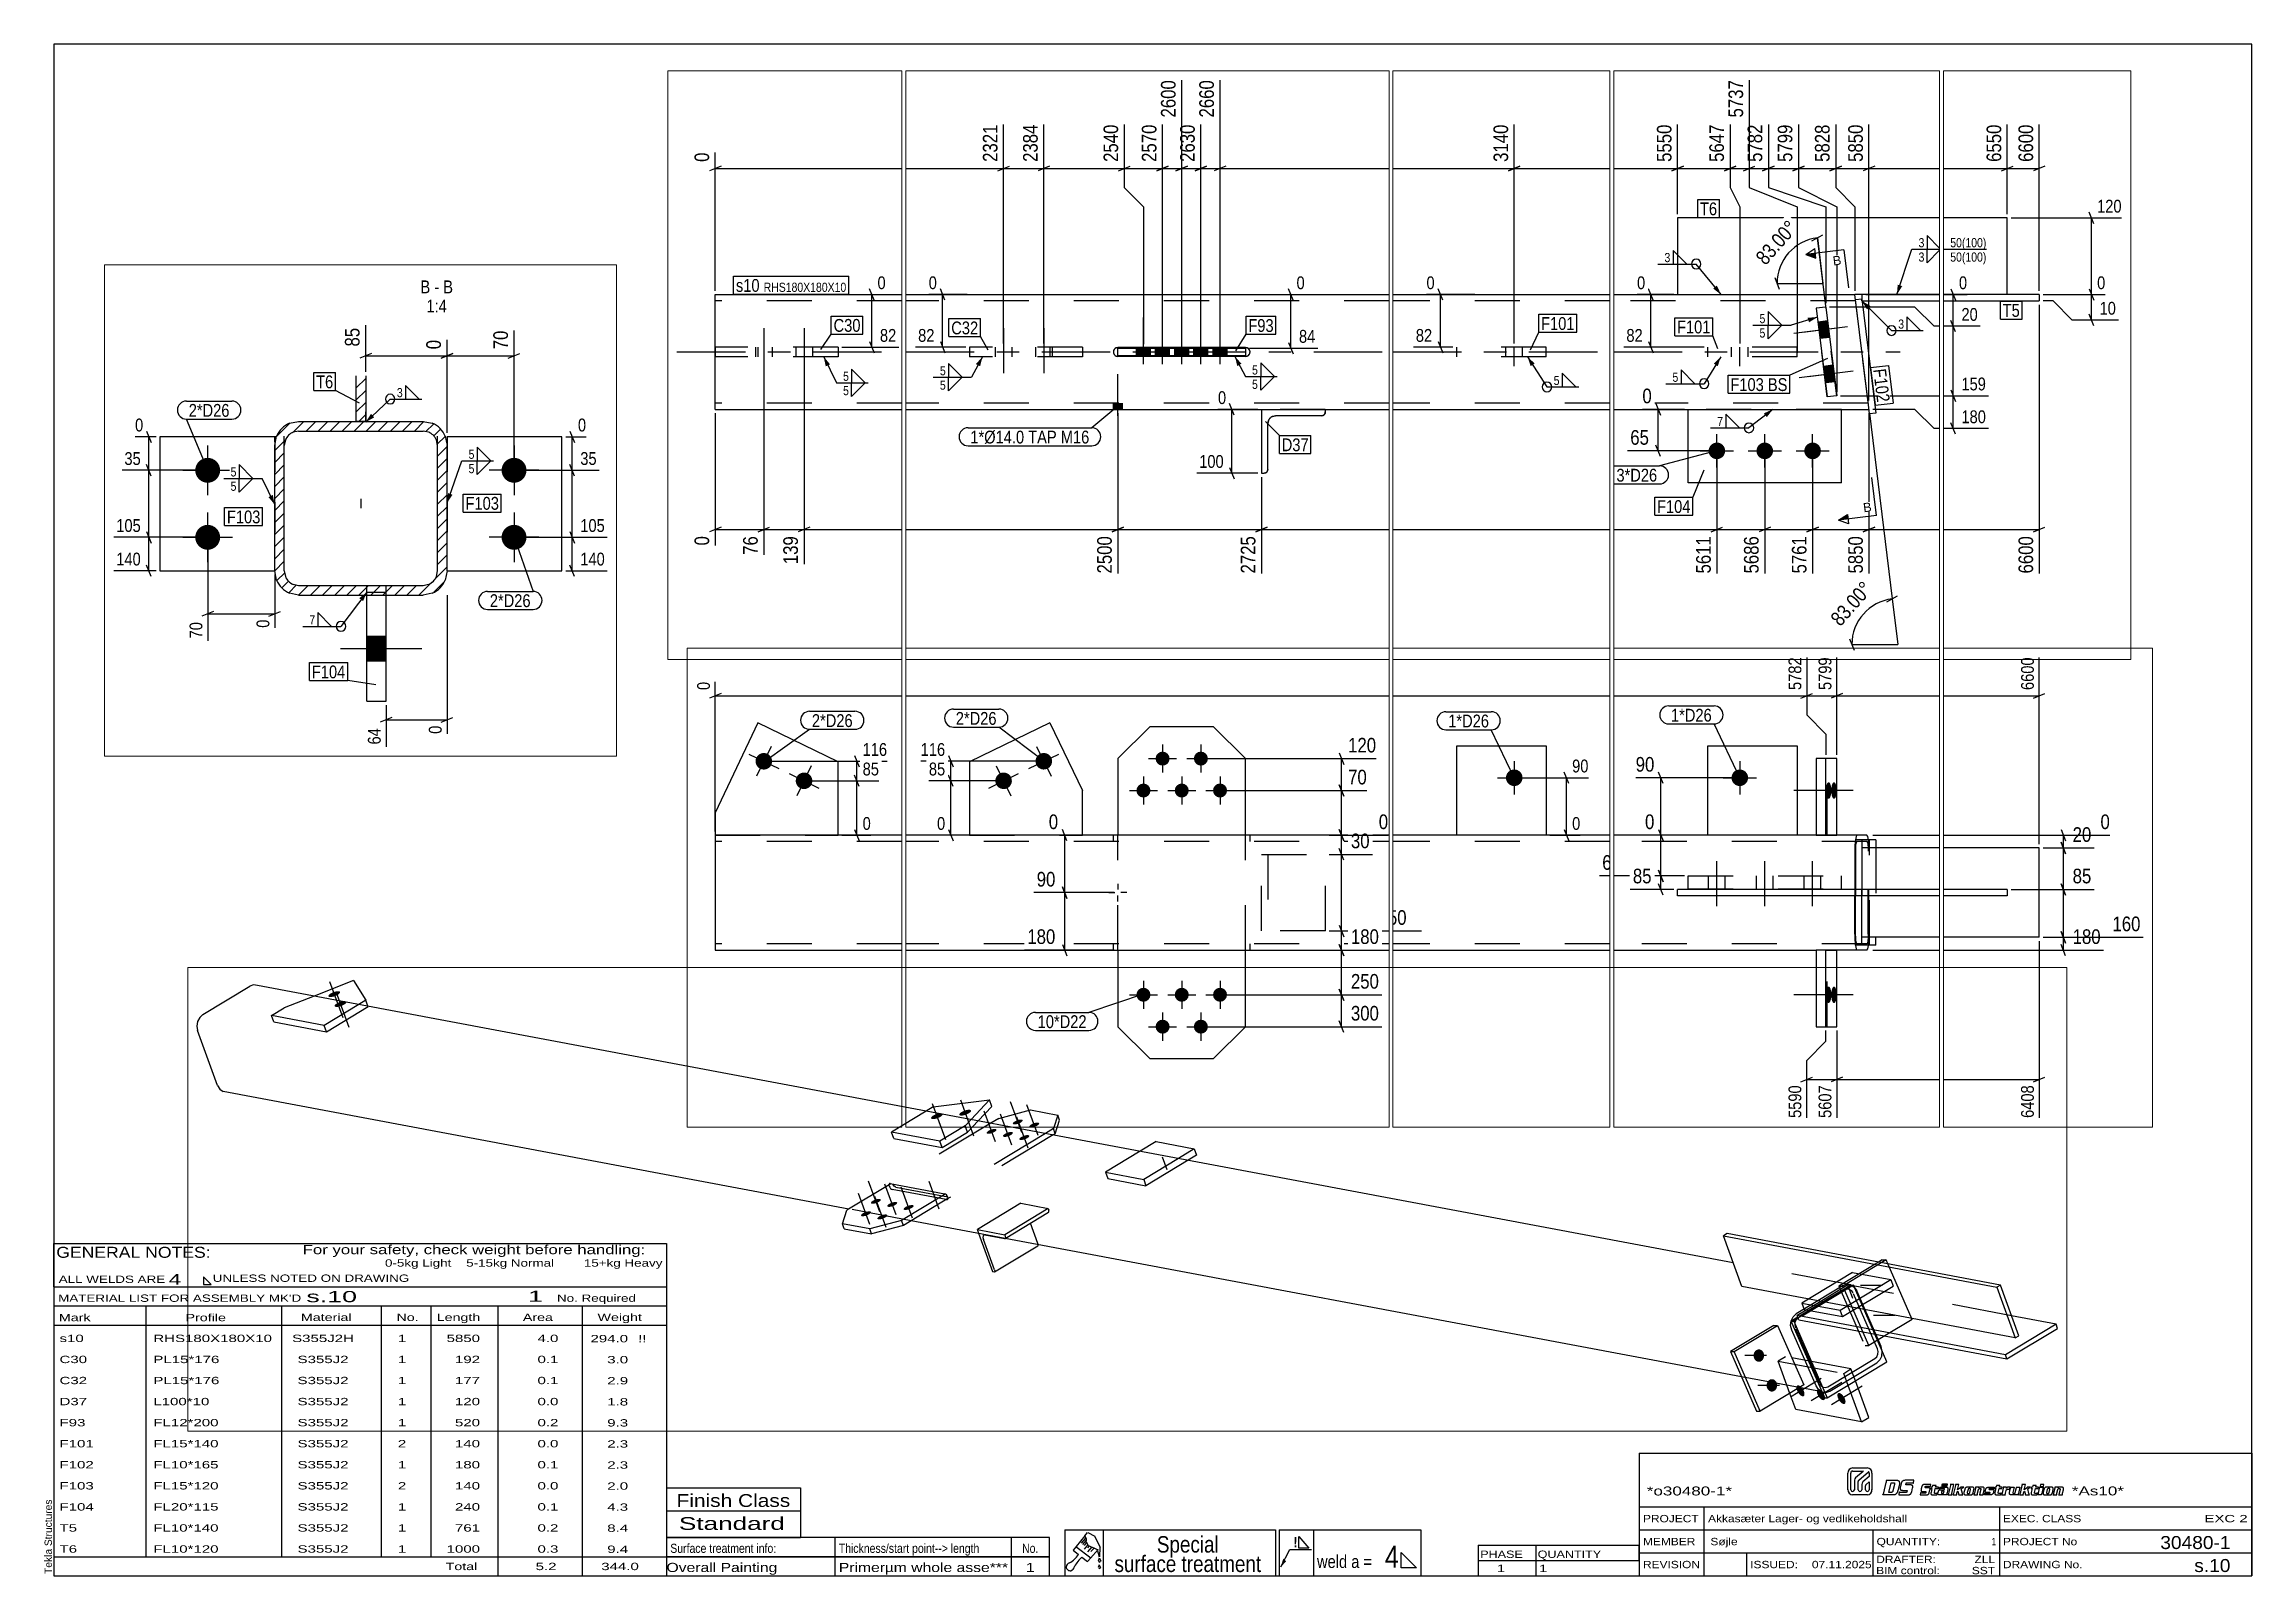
# Paper-space layout 'Layout1' of a CAD drawing. Header units: millimetres. Extents: x 2 to 579, y 5 to 405.
# The model-space entities are those that its viewports show. They can reach past a viewport. Long polylines and large blocks are cut down to what shows.
import ezdxf

# ---------------------------------------------------------------- set-up
doc = ezdxf.new("R2010")
doc.units = ezdxf.units.MM
doc.linetypes.add('DXK_LINE_DOT2', pattern=[3.9198, 1.9599, -1.9599])
doc.linetypes.add('DXK_LINE_DOT3', pattern=[5.9187, 2.979, -0.9799, 0.9799, -0.9799])
for name, color, linetype in [('GRAPHICAL_OBJECTS', 7, 'Continuous'), ('MÅLSÆTNING', 7, 'Continuous'), ('STÅL', 7, 'Continuous'), ('TEKST', 7, 'Continuous')]:
    doc.layers.add(name, color=color, linetype=linetype)
doc.layers.add('Viewport layer', color=7, linetype='Continuous', plot=False)
doc.styles.add('Arial', font='ARIAL.TTF', dxfattribs={"height": 0.2})
doc.styles.add('Arial Narrow', font='ARIALN.TTF', dxfattribs={"height": 0.2})
doc.styles.add('Arial Narrow Bold', font='ARIALNB.TTF', dxfattribs={"height": 0.2})
doc.styles.add('Arial Rounded MT Bold', font='ARLRDBD.TTF', dxfattribs={"height": 0.2})
doc.styles.add('IDAutomationHC39M', font='IDAUTOMATIONHC39M.TTF', dxfattribs={"height": 0.2})

psp = doc.layouts.get("Layout1")

# ---------------------------------------------------------------- texts
at = {"layer": 'GRAPHICAL_OBJECTS', "color": 7}
for s, height, style, width, p in [('GENERAL NOTES:', 2.8633, 'Arial Narrow', 1.4, (5.65, 88.06)), ('ALL WELDS ARE', 1.9089, 'Arial Narrow', 1.6, (6.29, 81.5)), ('UNLESS NOTED ON DRAWING', 1.9089, 'Arial Narrow', 1.6, (46.52, 81.78)), ("MATERIAL LIST FOR ASSEMBLY MK'D", 1.9089, 'Arial Narrow', 1.6, (6.15, 76.56)), ('s.10', 2.912, 'Arial Rounded MT Bold', 1.794707, (70.97, 76.47)), ('1', 2.91, 'Arial Rounded MT Bold', 1.794707, (128.86, 76.56)), ('No. Required', 1.9089, 'Arial Narrow', 1.6, (136.41, 76.56)), ('Mark', 1.909, 'Arial Narrow', 1.7, (6.34, 71.5)), ('Profile', 1.909, 'Arial Narrow', 1.7, (39.41, 71.5)), ('Material', 1.909, 'Arial Narrow', 1.7, (69.54, 71.56)), ('No.', 1.909, 'Arial Narrow', 1.7, (94.5, 71.56)), ('Length', 1.909, 'Arial Narrow', 1.7, (105, 71.56)), ('Area', 1.909, 'Arial Narrow', 1.7, (127.5, 71.56)), ('Weight', 1.909, 'Arial Narrow', 1.7, (147, 71.56)), ('PHASE', 1.909, 'Arial Narrow', 1.5, (377.5, 9.69)), ('QUANTITY', 1.909, 'Arial Narrow', 1.5, (392.5, 9.69))]:
    psp.add_text(s, height=height, dxfattribs=dict(at, style=style, width=width)).set_placement(p)
at = {"layer": 'GRAPHICAL_OBJECTS', "color": 7, "linetype": 'Continuous'}
for s, height, style, width, p in [('For your safety, check weight before handling:  ', 2.3861, 'Arial Narrow', 1.6, (70, 89)), ('0-5kg Light    5-15kg Normal        15+kg Heavy', 1.9089, 'Arial Narrow', 1.6, (91.5, 85.75)), ('4', 2.86, 'Arial Narrow', 1.794707, (35, 81)), ('s10', 1.909, 'Arial Narrow', 1.794707, (6.5, 66.06)), ('RHS180X180X10', 1.9089, 'Arial Narrow', 1.794707, (31, 66.06)), ('S355J2H', 1.909, 'Arial Narrow', 1.794707, (67.24, 66.06)), ('1', 1.91, 'Arial Narrow', 1.794707, (94.86, 66.06)), ('5850', 1.909, 'Arial Narrow', 1.794707, (107.58, 66.06)), ('4.0', 1.909, 'Arial Narrow', 1.794707, (131.32, 66.06)), ('294.0', 1.909, 'Arial Narrow', 1.794707, (145.15, 66)), ('!!', 1.909, 'Arial Narrow', 1.794707, (157.6, 66)), ('C30', 1.909, 'Arial Narrow', 1.794707, (6.5, 60.56)), ('PL15*176', 1.909, 'Arial Narrow', 1.794707, (31, 60.56)), ('S355J2', 1.909, 'Arial Narrow', 1.794707, (68.66, 60.56)), ('1', 1.91, 'Arial Narrow', 1.794707, (94.86, 60.56)), ('192', 1.909, 'Arial Narrow', 1.794707, (109.77, 60.56)), ('0.1', 1.909, 'Arial Narrow', 1.794707, (131.32, 60.56)), ('3.0', 1.909, 'Arial Narrow', 1.794707, (149.53, 60.5)), ('C32', 1.909, 'Arial Narrow', 1.794707, (6.5, 55.06)), ('PL15*176', 1.909, 'Arial Narrow', 1.794707, (31, 55.06)), ('S355J2', 1.909, 'Arial Narrow', 1.794707, (68.66, 55.06)), ('1', 1.91, 'Arial Narrow', 1.794707, (94.86, 55.06)), ('177', 1.909, 'Arial Narrow', 1.794707, (109.77, 55.06)), ('0.1', 1.909, 'Arial Narrow', 1.794707, (131.32, 55.06)), ('2.9', 1.909, 'Arial Narrow', 1.794707, (149.53, 55)), ('D37', 1.909, 'Arial Narrow', 1.794707, (6.5, 49.56)), ('L100*10', 1.909, 'Arial Narrow', 1.794707, (31, 49.56)), ('S355J2', 1.909, 'Arial Narrow', 1.794707, (68.66, 49.56)), ('1', 1.91, 'Arial Narrow', 1.794707, (94.86, 49.56)), ('120', 1.909, 'Arial Narrow', 1.794707, (109.77, 49.56)), ('0.0', 1.909, 'Arial Narrow', 1.794707, (131.32, 49.56)), ('1.8', 1.909, 'Arial Narrow', 1.794707, (149.53, 49.5)), ('F93', 1.909, 'Arial Narrow', 1.794707, (6.5, 44.06)), ('F101', 1.909, 'Arial Narrow', 1.794707, (6.5, 38.56)), ('FL12*200', 1.909, 'Arial Narrow', 1.794707, (31, 44.06)), ('FL15*140', 1.909, 'Arial Narrow', 1.794707, (31, 38.56)), ('S355J2', 1.909, 'Arial Narrow', 1.794707, (68.66, 44.06)), ('S355J2', 1.909, 'Arial Narrow', 1.794707, (68.66, 38.56)), ('2', 1.91, 'Arial Narrow', 1.794707, (94.86, 38.56)), ('1', 1.91, 'Arial Narrow', 1.794707, (94.86, 44.06)), ('520', 1.909, 'Arial Narrow', 1.794707, (109.77, 44.06)), ('140', 1.909, 'Arial Narrow', 1.794707, (109.77, 38.56)), ('0.2', 1.909, 'Arial Narrow', 1.794707, (131.32, 44.06)), ('0.0', 1.909, 'Arial Narrow', 1.794707, (131.32, 38.56)), ('9.3', 1.909, 'Arial Narrow', 1.794707, (149.53, 44)), ('2.3', 1.909, 'Arial Narrow', 1.794707, (149.53, 38.5)), ('F102', 1.909, 'Arial Narrow', 1.794707, (6.5, 33.06)), ('FL10*165', 1.909, 'Arial Narrow', 1.794707, (31, 33.06)), ('S355J2', 1.909, 'Arial Narrow', 1.794707, (68.66, 33.06)), ('1', 1.91, 'Arial Narrow', 1.794707, (94.86, 33.06)), ('180', 1.909, 'Arial Narrow', 1.794707, (109.77, 33.06)), ('0.1', 1.909, 'Arial Narrow', 1.794707, (131.32, 33.06)), ('2.3', 1.909, 'Arial Narrow', 1.794707, (149.53, 33)), ('F103', 1.909, 'Arial Narrow', 1.794707, (6.5, 27.56)), ('FL15*120', 1.909, 'Arial Narrow', 1.794707, (31, 27.56)), ('S355J2', 1.909, 'Arial Narrow', 1.794707, (68.66, 27.56)), ('2', 1.91, 'Arial Narrow', 1.794707, (94.86, 27.56)), ('140', 1.909, 'Arial Narrow', 1.794707, (109.77, 27.56)), ('0.0', 1.909, 'Arial Narrow', 1.794707, (131.32, 27.56)), ('2.0', 1.909, 'Arial Narrow', 1.794707, (149.53, 27.5)), ('F104', 1.909, 'Arial Narrow', 1.794707, (6.5, 22.06)), ('FL20*115', 1.909, 'Arial Narrow', 1.794707, (31, 22.06)), ('S355J2', 1.909, 'Arial Narrow', 1.794707, (68.66, 22.06)), ('1', 1.91, 'Arial Narrow', 1.794707, (94.86, 22.06)), ('240', 1.909, 'Arial Narrow', 1.794707, (109.77, 22.06)), ('0.1', 1.909, 'Arial Narrow', 1.794707, (131.32, 22.06)), ('4.3', 1.909, 'Arial Narrow', 1.794707, (149.53, 22)), ('Finish Class', 3.3405, 'Arial Narrow', 1.425378, (167.62, 23)), ('*o30480-1*', 2.333, 'IDAutomationHC39M', 1.425378, (421, 26)), ('*As10*', 2.333, 'IDAutomationHC39M', 1.425378, (532, 26.01)), ('T5', 1.909, 'Arial Narrow', 1.794707, (6.5, 16.56)), ('FL10*140', 1.909, 'Arial Narrow', 1.794707, (31, 16.56)), ('S355J2', 1.909, 'Arial Narrow', 1.794707, (68.66, 16.56)), ('1', 1.91, 'Arial Narrow', 1.794707, (94.86, 16.56)), ('761', 1.909, 'Arial Narrow', 1.794707, (109.77, 16.56)), ('0.2', 1.909, 'Arial Narrow', 1.794707, (131.32, 16.56)), ('8.4', 1.909, 'Arial Narrow', 1.794707, (149.53, 16.5)), ('Standard', 3.34, 'Arial Narrow', 1.780292, (168.26, 17)), ('PROJECT', 1.909, 'Arial Narrow', 1.425378, (420, 19)), ('Akkasæter Lager- og vedlikeholdshall', 1.9089, 'Arial Narrow', 1.425378, (437, 19)), ('EXEC. CLASS', 1.9089, 'Arial Narrow', 1.425378, (514, 19)), ('EXC 2', 1.909, 'Arial Narrow', 1.780292, (566.64, 19)), ('T6', 1.909, 'Arial Narrow', 1.794707, (6.5, 11.06)), ('FL10*120', 1.909, 'Arial Narrow', 1.794707, (31, 11.06)), ('S355J2', 1.909, 'Arial Narrow', 1.794707, (68.66, 11.06)), ('1', 1.91, 'Arial Narrow', 1.794707, (94.86, 11.06)), ('1000', 1.909, 'Arial Narrow', 1.794707, (107.58, 11.06)), ('0.3', 1.909, 'Arial Narrow', 1.794707, (131.32, 11.06)), ('9.4', 1.909, 'Arial Narrow', 1.794707, (149.53, 11)), ('MEMBER', 1.909, 'Arial Narrow', 1.425378, (420, 13)), ('Søjle', 1.909, 'Arial Narrow', 1.42538, (437.61, 13)), ('QUANTITY:', 1.909, 'Arial Narrow', 1.425378, (481, 13)), ('PROJECT No', 1.909, 'Arial Narrow', 1.425378, (514, 13)), ('30480-1', 3.397, 'Arial Rounded MT Bold', 1.1, (555.09, 12)), ('Total', 1.909, 'Arial Narrow', 1.7, (107.33, 6.5)), ('5.2', 1.909, 'Arial Narrow', 1.794707, (130.83, 6.5)), ('344.0', 1.909, 'Arial Narrow', 1.794707, (147.96, 6.5)), ('Overall Painting', 2.3861, 'Arial Narrow', 1.5, (165, 6)), ('Primerµm whole asse***', 2.3861, 'Arial Narrow', 1.5, (210, 6)), ('1', 2.39, 'Arial Narrow', 1.5, (258.86, 6)), ('1', 1.91, 'Arial Narrow', 1.794707, (381.82, 6)), ('1', 1.91, 'Arial Narrow', 1.794707, (392.86, 6)), ('REVISION', 1.909, 'Arial Narrow', 1.425378, (420, 7)), ('ISSUED:', 1.909, 'Arial Narrow', 1.425378, (448, 7)), ('07.11.2025', 1.909, 'Arial Narrow', 1.425378, (464.11, 7)), ('DRAFTER:', 1.909, 'Arial Narrow', 1.425378, (480.91, 8.35)), ('BIM control:', 1.9089, 'Arial Narrow', 1.425378, (480.9, 5.44)), ('SST', 1.909, 'Arial Narrow', 1.425378, (505.88, 5.43)), ('ZLL', 1.909, 'Arial Narrow', 1.425378, (506.58, 8.35)), ('DRAWING No.', 1.9089, 'Arial Narrow', 1.425378, (514, 7)), ('s.10', 3.397, 'Arial Rounded MT Bold', 1.1, (563.96, 6))]:
    psp.add_text(s, height=height, dxfattribs=dict(at, style=style, width=width)).set_placement(p)
at = {"layer": 'GRAPHICAL_OBJECTS', "color": 174, "linetype": 'Continuous', "style": 'Arial'}
psp.add_text('Tekla Structures', height=1.9102, rotation=90, dxfattribs=at).set_placement((4.5, 5.5))
at = {"layer": 'GRAPHICAL_OBJECTS', "color": 7, "linetype": 'Continuous', "style": 'Arial Narrow'}
for s, height, p in [('Surface treatment info:', 2.3861, (166, 11)), ('Thickness/start point--> length', 2.3861, (210, 11)), ('Special', 4.295, (293.07, 11.08)), ('4', 5.73, (352.61, 7.11)), ('1', 1.91, (511.03, 13)), ('surface treatment', 4.2949, (282, 6)), ('weld a =', 3.34, (334.88, 7.06))]:
    psp.add_text(s, height=height, dxfattribs=at).set_placement(p)
at = {"layer": 'GRAPHICAL_OBJECTS', "color": 7, "style": 'Arial Narrow'}
psp.add_text('No.', height=2.386, dxfattribs=at).set_placement((257.87, 11))
at = {"layer": 'GRAPHICAL_OBJECTS', "color": 2, "linetype": 'Continuous', "style": 'Arial Narrow Bold', "width": 0.99921}
psp.add_text('!', height=2.73, dxfattribs=at).set_placement((328.73, 12.42))

msp = doc.modelspace()

# ---------------------------------------------------------------- hatches: boundary and pattern name
at = {"layer": 'STÅL', "linetype": 'Continuous'}
for points in [[(16075.4, 908.9), (16072.8, 908), (16070.3, 907.4), (16067.9, 907.1), (16065.8, 907), (16064, 907.1), (16062.7, 907.5), (16061.9, 908.2), (16061.5, 909.1), (16061.8, 910.1), (16062.5, 911.3), (16063.8, 912.5), (16065.4, 913.8), (16067.5, 915.1), (16069.8, 916.2), (16072.3, 917.2), (16074.9, 918.1), (16077.4, 918.7), (16079.8, 919), (16081.9, 919.2), (16083.7, 919), (16085, 918.6), (16085.8, 917.9), (16086.2, 917), (16085.9, 916), (16085.2, 914.8), (16084, 913.6), (16082.3, 912.3), (16080.2, 911), (16077.9, 909.9)], [(16088.2, 888.1), (16085.7, 887.3), (16083.1, 886.7), (16080.8, 886.3), (16078.6, 886.2), (16076.9, 886.4), (16075.6, 886.8), (16074.7, 887.5), (16074.4, 888.3), (16074.6, 889.4), (16075.4, 890.6), (16076.6, 891.8), (16078.3, 893.1), (16080.3, 894.3), (16082.7, 895.5), (16085.2, 896.5), (16087.8, 897.3), (16090.3, 897.9), (16092.7, 898.3), (16094.8, 898.4), (16096.5, 898.3), (16097.9, 897.8), (16098.7, 897.2), (16099, 896.3), (16098.8, 895.3), (16098, 894.1), (16096.8, 892.8), (16095.1, 891.6), (16093.1, 890.3), (16090.7, 889.2)], [(17393.4, 661.2), (17390.9, 660.4), (17388.3, 659.8), (17386, 659.4), (17383.9, 659.3), (17382.1, 659.4), (17380.8, 659.9), (17379.9, 660.5), (17379.6, 661.4), (17379.8, 662.4), (17380.6, 663.6), (17381.8, 664.9), (17383.5, 666.1), (17385.6, 667.4), (17387.9, 668.5), (17390.4, 669.6), (17393, 670.4), (17395.5, 671), (17397.9, 671.4), (17400, 671.5), (17401.7, 671.3), (17403.1, 670.9), (17403.9, 670.2), (17404.2, 669.4), (17404, 668.3), (17403.3, 667.1), (17402, 665.9), (17400.3, 664.6), (17398.3, 663.4), (17395.9, 662.2)], [(17334.4, 654), (17331.8, 653.1), (17329.3, 652.5), (17326.9, 652.2), (17324.8, 652.1), (17323, 652.2), (17321.7, 652.6), (17320.9, 653.3), (17320.5, 654.2), (17320.8, 655.2), (17321.5, 656.4), (17322.8, 657.6), (17324.4, 658.9), (17326.5, 660.2), (17328.8, 661.3), (17331.3, 662.3), (17333.9, 663.2), (17336.4, 663.8), (17338.8, 664.1), (17340.9, 664.3), (17342.7, 664.1), (17344, 663.7), (17344.8, 663), (17345.2, 662.1), (17344.9, 661.1), (17344.2, 659.9), (17342.9, 658.7), (17341.3, 657.4), (17339.2, 656.1), (17336.9, 655)], [(17503.1, 642.4), (17500.9, 641.7), (17498.8, 641.2), (17496.8, 640.9), (17495, 640.8), (17493.5, 640.9), (17492.4, 641.3), (17491.7, 641.9), (17491.4, 642.6), (17491.6, 643.5), (17492.2, 644.5), (17493.3, 645.5), (17494.7, 646.6), (17496.5, 647.7), (17498.4, 648.6), (17500.5, 649.5), (17502.7, 650.2), (17504.9, 650.7), (17506.9, 651), (17508.7, 651.1), (17510.1, 651), (17511.3, 650.6), (17512, 650.1), (17512.2, 649.3), (17512.1, 648.4), (17511.4, 647.5), (17510.4, 646.4), (17509, 645.3), (17507.2, 644.3), (17505.2, 643.3)], [(17448.2, 622.8), (17446, 622.1), (17443.9, 621.6), (17441.9, 621.3), (17440.1, 621.2), (17438.6, 621.3), (17437.5, 621.7), (17436.8, 622.2), (17436.5, 623), (17436.7, 623.9), (17437.3, 624.8), (17438.4, 625.9), (17439.8, 627), (17441.6, 628), (17443.5, 629), (17445.6, 629.9), (17447.8, 630.6), (17450, 631.1), (17452, 631.4), (17453.8, 631.5), (17455.2, 631.4), (17456.4, 631), (17457.1, 630.4), (17457.3, 629.7), (17457.2, 628.8), (17456.5, 627.8), (17455.5, 626.8), (17454.1, 625.7), (17452.3, 624.6), (17450.3, 623.7)], [(17482.5, 616.4), (17480.3, 615.7), (17478.2, 615.1), (17476.2, 614.8), (17474.4, 614.7), (17472.9, 614.9), (17471.8, 615.2), (17471.1, 615.8), (17470.8, 616.5), (17471, 617.4), (17471.6, 618.4), (17472.7, 619.5), (17474.1, 620.5), (17475.8, 621.6), (17477.8, 622.6), (17479.9, 623.4), (17482.1, 624.1), (17484.2, 624.7), (17486.2, 625), (17488, 625.1), (17489.5, 624.9), (17490.6, 624.6), (17491.3, 624), (17491.6, 623.3), (17491.4, 622.4), (17490.8, 621.4), (17489.7, 620.3), (17488.3, 619.2), (17486.6, 618.2), (17484.6, 617.2)], [(17537.4, 636), (17535.2, 635.3), (17533.1, 634.8), (17531.1, 634.5), (17529.3, 634.4), (17527.8, 634.5), (17526.7, 634.9), (17526, 635.4), (17525.7, 636.1), (17525.9, 637), (17526.5, 638), (17527.6, 639.1), (17529, 640.2), (17530.7, 641.2), (17532.7, 642.2), (17534.8, 643.1), (17537, 643.8), (17539.1, 644.3), (17541.1, 644.6), (17542.9, 644.7), (17544.4, 644.5), (17545.5, 644.2), (17546.2, 643.6), (17546.5, 642.9), (17546.3, 642), (17545.7, 641), (17544.6, 640), (17543.2, 638.9), (17541.5, 637.8), (17539.5, 636.8)], [(17516.8, 609.9), (17514.6, 609.2), (17512.4, 608.7), (17510.4, 608.4), (17508.7, 608.3), (17507.2, 608.4), (17506, 608.8), (17505.3, 609.3), (17505.1, 610.1), (17505.2, 611), (17505.9, 612), (17506.9, 613), (17508.4, 614.1), (17510.1, 615.2), (17512.1, 616.1), (17514.2, 617), (17516.4, 617.7), (17518.5, 618.2), (17520.5, 618.5), (17522.3, 618.6), (17523.8, 618.5), (17524.9, 618.1), (17525.6, 617.6), (17525.9, 616.8), (17525.7, 615.9), (17525.1, 614.9), (17524, 613.9), (17522.6, 612.8), (17520.9, 611.8), (17518.9, 610.8)], [(33189.7, 567.6, -1), (33166.3, 578.9, -1)], [(35497.5, 578.9, -1), (35474.1, 567.6, -1)], [(35671.9, 588.4, -1), (35671.9, 566.4, -1)], [(35731.9, 588.4, -1), (35731.9, 566.4, -1)], [(33252.7, 537, -1), (33229.3, 548.3, -1)], [(35434.5, 548.3, -1), (35411.1, 537, -1)], [(36241.9, 560.4, -1), (36241.9, 534.4, -1)], [(38749.3, 560.4, -1), (38749.3, 534.4, -1)], [(35641.9, 538.4, -1), (35641.9, 516.4, -1)], [(35701.9, 538.4, -1), (35701.9, 516.4, -1)], [(35761.9, 538.4, -1), (35761.9, 516.4, -1)], [(38884, 527.4), (38884.1, 530.1), (38884.4, 532.7), (38884.8, 535), (38885.4, 537.1), (38886.2, 538.7), (38887, 539.8), (38887.9, 540.3), (38888.8, 540.3), (38889.7, 539.8), (38890.6, 538.7), (38891.3, 537.1), (38891.9, 535), (38892.4, 532.7), (38892.7, 530.1), (38892.8, 527.4), (38892.7, 524.7), (38892.4, 522.1), (38891.9, 519.8), (38891.3, 517.7), (38890.6, 516.1), (38889.7, 515), (38888.8, 514.5), (38887.9, 514.5), (38887, 515), (38886.2, 516.1), (38885.4, 517.7), (38884.8, 519.8), (38884.4, 522.1), (38884.1, 524.7)], [(38892.6, 527.4), (38892.7, 530.1), (38893, 532.7), (38893.4, 535), (38894, 537.1), (38894.8, 538.7), (38895.6, 539.8), (38896.5, 540.3), (38897.4, 540.3), (38898.2, 539.8), (38899.1, 538.7), (38899.8, 537.1), (38900.4, 535), (38900.8, 532.7), (38901.1, 530.1), (38901.2, 527.4), (38901.1, 524.7), (38900.8, 522.1), (38900.4, 519.8), (38899.8, 517.7), (38899.1, 516.1), (38898.2, 515), (38897.4, 514.5), (38896.5, 514.5), (38895.6, 515), (38894.8, 516.1), (38894, 517.7), (38893.4, 519.8), (38893, 522.1), (38892.7, 524.7)], [(5862.5, 504.5), (5859.3, 530.4), (5844.4, 528.5), (5847.6, 502.7)], [(2625.4, 487.8), (2603.4, 487.8), (2603.4, 475.8), (2625.4, 475.8)], [(2625.4, 487.8), (2603.4, 487.8), (2603.4, 475.8), (2625.4, 475.8)], [(2655.4, 487.8), (2633.4, 487.8), (2633.4, 475.8), (2655.4, 475.8)], [(2655.4, 487.8), (2633.4, 487.8), (2633.4, 475.8), (2655.4, 475.8)], [(2685.4, 487.8), (2663.4, 487.8), (2663.4, 475.8), (2685.4, 475.8)], [(2685.4, 487.8), (2663.4, 487.8), (2663.4, 475.8), (2685.4, 475.8)], [(2715.4, 487.8), (2693.4, 487.8), (2693.4, 475.8), (2715.4, 475.8)], [(2715.4, 487.8), (2693.4, 487.8), (2693.4, 475.8), (2715.4, 475.8)], [(2745.4, 487.8), (2723.4, 487.8), (2723.4, 475.8), (2745.4, 475.8)], [(2745.4, 487.8), (2723.4, 487.8), (2723.4, 475.8), (2745.4, 475.8)], [(17206.5, 476.6), (17204.3, 475.9), (17202.2, 475.4), (17200.2, 475.1), (17198.4, 475), (17196.9, 475.1), (17195.8, 475.5), (17195.1, 476), (17194.8, 476.8), (17195, 477.6), (17195.6, 478.6), (17196.7, 479.7), (17198.1, 480.8), (17199.9, 481.8), (17201.8, 482.8), (17203.9, 483.7), (17206.1, 484.4), (17208.3, 484.9), (17210.3, 485.2), (17212.1, 485.3), (17213.5, 485.2), (17214.7, 484.8), (17215.4, 484.2), (17215.7, 483.5), (17215.5, 482.6), (17214.8, 481.6), (17213.8, 480.6), (17212.4, 479.5), (17210.6, 478.4), (17208.6, 477.5)], [(17240.8, 470.2), (17238.6, 469.5), (17236.5, 468.9), (17234.5, 468.6), (17232.7, 468.5), (17231.2, 468.7), (17230.1, 469), (17229.4, 469.6), (17229.1, 470.3), (17229.3, 471.2), (17229.9, 472.2), (17231, 473.3), (17232.4, 474.3), (17234.1, 475.4), (17236.1, 476.4), (17238.2, 477.2), (17240.4, 477.9), (17242.5, 478.5), (17244.5, 478.8), (17246.3, 478.9), (17247.8, 478.7), (17248.9, 478.4), (17249.7, 477.8), (17249.9, 477.1), (17249.7, 476.2), (17249.1, 475.2), (17248, 474.1), (17246.6, 473), (17244.9, 472), (17242.9, 471)], [(17275.1, 463.7), (17272.9, 463), (17270.7, 462.5), (17268.7, 462.2), (17267, 462.1), (17265.5, 462.2), (17264.3, 462.6), (17263.6, 463.1), (17263.4, 463.9), (17263.5, 464.8), (17264.2, 465.8), (17265.2, 466.8), (17266.7, 467.9), (17268.4, 469), (17270.4, 469.9), (17272.5, 470.8), (17274.7, 471.5), (17276.8, 472), (17278.8, 472.3), (17280.6, 472.4), (17282.1, 472.3), (17283.2, 471.9), (17283.9, 471.4), (17284.2, 470.6), (17284, 469.7), (17283.4, 468.7), (17282.3, 467.7), (17280.9, 466.6), (17279.2, 465.6), (17277.2, 464.6)], [(5871, 435.1), (5867.8, 460.9), (5852.9, 459), (5856.1, 433.2)], [(17185.9, 450.5), (17183.7, 449.8), (17181.6, 449.3), (17179.6, 449), (17177.8, 448.9), (17176.3, 449), (17175.2, 449.4), (17174.5, 450), (17174.2, 450.7), (17174.4, 451.6), (17175, 452.6), (17176.1, 453.6), (17177.5, 454.7), (17179.2, 455.8), (17181.2, 456.7), (17183.3, 457.6), (17185.5, 458.3), (17187.6, 458.8), (17189.6, 459.1), (17191.4, 459.2), (17192.9, 459.1), (17194, 458.7), (17194.8, 458.2), (17195, 457.4), (17194.8, 456.6), (17194.2, 455.6), (17193.1, 454.5), (17191.7, 453.4), (17190, 452.4), (17188, 451.4)], [(17220.2, 444.1), (17218, 443.4), (17215.8, 442.9), (17213.8, 442.6), (17212.1, 442.5), (17210.6, 442.6), (17209.4, 443), (17208.7, 443.5), (17208.5, 444.3), (17208.6, 445.1), (17209.3, 446.1), (17210.3, 447.2), (17211.8, 448.3), (17213.5, 449.3), (17215.5, 450.3), (17217.6, 451.2), (17219.8, 451.9), (17221.9, 452.4), (17223.9, 452.7), (17225.7, 452.8), (17227.2, 452.7), (17228.3, 452.3), (17229, 451.7), (17229.3, 451), (17229.1, 450.1), (17228.5, 449.1), (17227.4, 448.1), (17226, 447), (17224.3, 445.9), (17222.3, 445)], [(2581.4, 401.8), (2567.4, 401.8), (2567.4, 391.8), (2581.4, 391.8)], [(5685.9, 339.8, -1), (5685.9, 313.8, -1)], [(5760.9, 339.8, -1), (5760.9, 313.8, -1)], [(5835.9, 339.8, -1), (5835.9, 313.8, -1)], [(25335.5, 311.5, -1), (25335.5, 285.5, -1)], [(25655.5, 285.5, -1), (25655.5, 311.5, -1)], [(25335.5, 241.5, -1), (25335.5, 215.5, -1)], [(25655.5, 215.5, -1), (25655.5, 241.5, -1)], [(35641.9, 218.4, -1), (35641.9, 196.4, -1)], [(35701.9, 218.4, -1), (35701.9, 196.4, -1)], [(35761.9, 218.4, -1), (35761.9, 196.4, -1)], [(38884, 207.4), (38884.1, 210.1), (38884.4, 212.7), (38884.8, 215), (38885.4, 217.1), (38886.2, 218.7), (38887, 219.8), (38887.9, 220.3), (38888.8, 220.3), (38889.7, 219.8), (38890.6, 218.7), (38891.3, 217.1), (38891.9, 215), (38892.4, 212.7), (38892.7, 210.1), (38892.8, 207.4), (38892.7, 204.7), (38892.4, 202.1), (38891.9, 199.8), (38891.3, 197.7), (38890.6, 196.1), (38889.7, 195), (38888.8, 194.5), (38887.9, 194.5), (38887, 195), (38886.2, 196.1), (38885.4, 197.7), (38884.8, 199.8), (38884.4, 202.1), (38884.1, 204.7)], [(38892.6, 207.4), (38892.7, 210.1), (38893, 212.7), (38893.4, 215), (38894, 217.1), (38894.8, 218.7), (38895.6, 219.8), (38896.5, 220.3), (38897.4, 220.3), (38898.2, 219.8), (38899.1, 218.7), (38899.8, 217.1), (38900.4, 215), (38900.8, 212.7), (38901.1, 210.1), (38901.2, 207.4), (38901.1, 204.7), (38900.8, 202.1), (38900.4, 199.8), (38899.8, 197.7), (38899.1, 196.1), (38898.2, 195), (38897.4, 194.5), (38896.5, 194.5), (38895.6, 195), (38894.8, 196.1), (38894, 197.7), (38893.4, 199.8), (38893, 202.1), (38892.7, 204.7)], [(19038.9, 157.9), (19039.1, 160.6), (19039.8, 163.2), (19041, 165.5), (19042.5, 167.5), (19044.4, 169.1), (19046.5, 170.2), (19048.8, 170.8), (19051.1, 170.8), (19053.3, 170.3), (19055.4, 169.2), (19057.3, 167.6), (19058.9, 165.5), (19060, 163.2), (19060.7, 160.6), (19061, 157.9), (19060.7, 155.2), (19060, 152.6), (19058.9, 150.3), (19057.3, 148.2), (19055.5, 146.6), (19053.4, 145.5), (19051.1, 145), (19048.8, 145), (19046.6, 145.5), (19044.4, 146.6), (19042.6, 148.2), (19041, 150.2), (19039.9, 152.6), (19039.1, 155.2)], [(35671.9, 168.4, -1), (35671.9, 146.4, -1)], [(35731.9, 168.4, -1), (35731.9, 146.4, -1)], [(25521.8, 99.3), (25521.8, 125.3), (25501.8, 125.3), (25501.8, 99.3)], [(19066.1, 95.6), (19066.3, 98.3), (19067, 100.9), (19068.2, 103.2), (19069.7, 105.3), (19071.6, 106.9), (19073.7, 108), (19076, 108.5), (19078.3, 108.5), (19080.5, 108), (19082.6, 106.9), (19084.5, 105.3), (19086.1, 103.3), (19087.2, 100.9), (19087.9, 98.3), (19088.2, 95.6), (19087.9, 92.9), (19087.2, 90.4), (19086.1, 88), (19084.5, 86), (19082.7, 84.4), (19080.6, 83.3), (19078.3, 82.7), (19076, 82.7), (19073.8, 83.2), (19071.6, 84.3), (19069.8, 85.9), (19068.2, 88), (19067.1, 90.3), (19066.3, 92.9)], [(19142, 87.4), (19143.3, 85.1), (19144.3, 82.6), (19145, 80.3), (19145.3, 78.1), (19145.3, 76.2), (19144.8, 74.7), (19144.1, 73.5), (19143, 72.9), (19141.6, 72.7), (19140, 73.1), (19138.3, 73.9), (19136.5, 75.2), (19134.8, 76.9), (19133.1, 78.9), (19131.6, 81.1), (19130.3, 83.5), (19129.3, 85.9), (19128.6, 88.3), (19128.3, 90.4), (19128.4, 92.3), (19128.8, 93.9), (19129.6, 95), (19130.7, 95.7), (19132, 95.8), (19133.6, 95.5), (19135.3, 94.7), (19137.1, 93.4), (19138.9, 91.7), (19140.5, 89.7)], [(19184.9, 79.4), (19186.2, 77), (19187.2, 74.6), (19187.8, 72.2), (19188.1, 70.1), (19188.1, 68.2), (19187.7, 66.6), (19186.9, 65.5), (19185.8, 64.8), (19184.4, 64.7), (19182.9, 65), (19181.2, 65.8), (19179.4, 67.1), (19177.6, 68.8), (19175.9, 70.8), (19174.4, 73.1), (19173.1, 75.5), (19172.1, 77.9), (19171.5, 80.2), (19171.2, 82.4), (19171.2, 84.3), (19171.6, 85.8), (19172.4, 87), (19173.5, 87.6), (19174.9, 87.8), (19176.4, 87.4), (19178.1, 86.6), (19179.9, 85.3), (19181.7, 83.6), (19183.4, 81.6)], [(19227.7, 71.3), (19229, 69), (19230, 66.5), (19230.7, 64.2), (19231, 62), (19230.9, 60.1), (19230.5, 58.6), (19229.7, 57.4), (19228.6, 56.8), (19227.3, 56.6), (19225.7, 57), (19224, 57.8), (19222.2, 59.1), (19220.5, 60.8), (19218.8, 62.8), (19217.3, 65), (19216, 67.4), (19215, 69.8), (19214.3, 72.2), (19214, 74.3), (19214, 76.2), (19214.5, 77.8), (19215.3, 78.9), (19216.3, 79.6), (19217.7, 79.7), (19219.3, 79.4), (19221, 78.6), (19222.8, 77.3), (19224.5, 75.6), (19226.2, 73.6)]]:
    msp.add_hatch(color=96, dxfattribs=at).paths.add_polyline_path(points)
h = msp.add_hatch(dxfattribs=at)
h.set_pattern_fill('', scale=2.8, style=0, pattern_type=0)
h.set_pattern_definition([(45, (25490.548, 397.165), (-6.2862, 6.2862), [])])
h.paths.add_polyline_path([(25500.5, 397.2), (25490.5, 397.2), (25490.5, 349.6), (25500.5, 349.6)])
h = msp.add_hatch(dxfattribs=at)
h.set_pattern_fill('', scale=2.8, style=0, pattern_type=0)
h.set_pattern_definition([(45, (25583.645, 334.015), (-6.28618, 6.28618), [])])
h.paths.add_polyline_path([(25585.5, 324.4), (25583.6, 334), (25578.2, 342.2), (25570.1, 347.6), (25560.5, 349.6), (25430.5, 349.6), (25421, 347.6), (25412.9, 342.2), (25407.5, 334), (25405.5, 324.4), (25405.5, 193.4), (25407.5, 183.8), (25412.9, 175.6), (25421, 170.1), (25430.5, 168.2), (25560.5, 168.2), (25570.1, 170.1), (25578.2, 175.6), (25583.6, 183.8), (25585.5, 193.4)])
h.paths.add_polyline_path([(25574.4, 187.6), (25571.2, 182.7), (25566.3, 179.4), (25560.5, 178.3), (25430.5, 178.3), (25424.8, 179.4), (25419.9, 182.7), (25416.7, 187.6), (25415.5, 193.4), (25415.5, 324.4), (25416.7, 330.2), (25419.9, 335.1), (25424.8, 338.3), (25430.5, 339.5), (25560.5, 339.5), (25566.3, 338.3), (25571.2, 335.1), (25574.4, 330.2), (25575.5, 324.4), (25575.5, 193.4)])
at = {"layer": 'TEKST', "linetype": 'Continuous'}
for color, points in [(3, [(5685.9, 585.8), (5692.4, 571.8), (5680.1, 581.1)]), (3, [(5976.3, 584.9), (5968, 571.8), (5969.2, 587.2)]), (3, [(5921.1, 548.5), (5913.1, 561.8), (5926.4, 553.8)]), (3, [(5828, 535.5), (5843.5, 536.2), (5830.2, 528.3)]), (3, [(247.5, 459.2), (244.3, 474.3), (254.2, 462.5)]), (3, [(2351.9, 462.8), (2362.3, 474.3), (2358.5, 459.3)]), (3, [(2761.4, 459.8), (2757.8, 474.8), (2768, 463.2)]), (3, [(2761.4, 459.8), (2757.8, 474.8), (2768, 463.2)]), (3, [(3240.1, 459.7), (3235.1, 474.3), (3246.4, 463.7)]), (3, [(5681, 463.5), (5692, 474.3), (5687.3, 459.6)]), (3, [(5759.5, 385.6), (5773.6, 391.8), (5764.1, 379.7)]), (3, [(25509.5, 353.8), (25500.5, 348.8), (25506.1, 357.5)]), (3, [(25591.2, 273), (25585.5, 264.4), (25586.5, 274.7)]), (30, [(5890.5, 227.3), (5891.4, 219.9), (5876.5, 218.1)]), (3, [(25493.8, 164.9), (25501.8, 171.3), (25497.8, 161.9)])]:
    msp.add_hatch(color=color, dxfattribs=at).paths.add_polyline_path(points)

# ---------------------------------------------------------------- linework, layer by layer
at = {"layer": 'MÅLSÆTNING', "color": 7, "linetype": 'Continuous'}
for p, q in [((2674.4, 493.8), (2674.4, 907.7)), ((2734.4, 493.8), (2734.4, 907.7)), ((2734.4, 493.8), (2734.4, 907.7)), ((5736.6, 907.7), (5736.6, 739.4)), ((2395.3, 495.2), (2395.3, 838.1)), ((2395.3, 495.2), (2395.3, 838.1)), ((2458.3, 495.2), (2458.3, 838.1)), ((2458.3, 495.2), (2458.3, 838.1)), ((2584.4, 838.1), (2584.4, 739.4)), ((2584.4, 838.1), (2584.4, 739.4)), ((2644.4, 493.8), (2644.4, 838.1)), ((2704.4, 493.8), (2704.4, 838.1)), ((3214.4, 495.3), (3214.4, 838.1)), ((3214.4, 495.3), (3214.4, 838.1)), ((5624.4, 697.8), (5624.4, 838.1)), ((5624.4, 697.8), (5624.4, 838.1)), ((5706.6, 838.1), (5706.6, 739.4)), ((5766.6, 838.1), (5766.6, 739.4)), ((5813.7, 838.1), (5813.7, 739.4)), ((5813.7, 838.1), (5813.7, 739.4)), ((5872.1, 838.1), (5872.1, 739.4)), ((5872.1, 838.1), (5872.1, 739.4)), ((5924.2, 405.9), (5924.2, 838.1)), ((5924.2, 405.9), (5924.2, 838.1)), ((6624.4, 697.8), (6624.4, 838.1)), ((6624.4, 697.8), (6624.4, 838.1)), ((6674.4, 577.8), (6674.4, 838.1)), ((74.4, 577.8), (74.4, 794.2)), ((83.4, 773), (65.4, 765.8)), ((74.4, 769.4), (2395.3, 769.4)), ((2386.3, 765.8), (2404.3, 773)), ((2386.3, 765.8), (2404.3, 773)), ((2395.3, 769.4), (2458.3, 769.4)), ((2467.3, 773), (2449.3, 765.8)), ((2467.3, 773), (2449.3, 765.8)), ((2458.3, 769.4), (2584.4, 769.4)), ((2575.4, 765.8), (2593.4, 773)), ((2575.4, 765.8), (2593.4, 773)), ((2584.4, 769.4), (2644.4, 769.4)), ((2635.4, 765.8), (2653.4, 773)), ((2653.4, 773), (2635.4, 765.8)), ((2665.4, 765.8), (2683.4, 773)), ((2674.4, 769.4), (2704.4, 769.4)), ((2695.4, 765.8), (2713.4, 773)), ((2713.4, 773), (2695.4, 765.8)), ((2704.4, 769.4), (2734.4, 769.4)), ((2743.4, 773), (2725.4, 765.8)), ((2743.4, 773), (2725.4, 765.8)), ((2734.4, 769.4), (3214.4, 769.4)), ((3223.4, 773), (3205.4, 765.8)), ((3205.4, 765.8), (3223.4, 773)), ((3214.4, 769.4), (5624.4, 769.4)), ((5633.4, 773), (5615.4, 765.8)), ((5615.4, 765.8), (5633.4, 773)), ((5624.4, 769.4), (5706.6, 769.4)), ((5715.6, 773), (5697.6, 765.8)), ((5697.6, 765.8), (5715.6, 773)), ((5727.6, 765.8), (5745.6, 773)), ((5757.6, 765.8), (5775.6, 773)), ((5766.6, 769.4), (5813.7, 769.4)), ((5804.7, 765.8), (5822.7, 773)), ((5813.7, 769.4), (5872.1, 769.4)), ((5863.1, 765.8), (5881.1, 773)), ((5872.1, 769.4), (5924.2, 769.4)), ((5933.2, 773), (5915.2, 765.8)), ((5933.2, 773), (5915.2, 765.8)), ((5924.2, 769.4), (6624.4, 769.4)), ((6615.4, 765.8), (6633.4, 773)), ((6624.4, 769.4), (6674.4, 769.4)), ((6683.4, 773), (6665.4, 765.8)), ((2584.4, 739.4), (2614.4, 709.4)), ((2584.4, 739.4), (2614.4, 709.4)), ((5706.6, 739.4), (5721.8, 709.4)), ((5706.6, 739.4), (5721.8, 709.4)), ((5872.1, 739.4), (5902.1, 709.4)), ((5872.1, 739.4), (5902.1, 709.4)), ((38854.1, 736), (38854.1, 645.9)), ((38901.2, 583.4), (38901.2, 736)), ((38901.2, 583.4), (38901.2, 736)), ((39701.9, 443.4), (39701.9, 736)), ((2614.4, 709.4), (2614.4, 493.8)), ((2614.4, 709.4), (2614.4, 493.8)), ((5721.8, 709.4), (5721.8, 495.3)), ((5721.8, 709.4), (5721.8, 495.3)), ((5856.6, 709.4), (5856.6, 558.2)), ((5856.6, 709.4), (5856.6, 558.2)), ((5873.7, 709.4), (5873.7, 419.2)), ((5873.7, 709.4), (5873.7, 419.2)), ((5902.1, 709.4), (5902.1, 577.8)), ((5902.1, 709.4), (5902.1, 577.8)), ((6759.7, 682.8), (6752.5, 700.8)), ((33101.9, 463.4), (33101.9, 697.7)), ((6630.4, 691.8), (6803.5, 691.8)), ((6756.1, 571.8), (6756.1, 691.8)), ((33110.9, 679.5), (33092.9, 672.3)), ((33101.9, 675.9), (38854.1, 675.9)), ((38845.1, 672.3), (38863.1, 679.5)), ((38910.2, 679.5), (38892.2, 672.3)), ((38910.2, 679.5), (38892.2, 672.3)), ((38901.2, 675.9), (39701.9, 675.9)), ((39692.9, 672.3), (39710.9, 679.5)), ((5834.8, 656), (5851.8, 665.3)), ((5857, 549.2), (5843.3, 660.7)), ((5843.3, 660.7), (5852.1, 589.2)), ((38854.1, 645.9), (38884.1, 615.9)), ((38854.1, 645.9), (38884.1, 615.9)), ((38884.1, 615.9), (38884.1, 583.4)), ((38884.1, 615.9), (38884.1, 583.4)), ((323.2, 562.8), (316, 580.8)), ((2303.4, 562.8), (2296.2, 580.8)), ((2848.9, 562.8), (2841.7, 580.8)), ((3102.3, 562.8), (3095.1, 580.8)), ((5586.2, 562.8), (5579, 580.8)), ((5776.5, 598.2), (5783.7, 580.2)), ((5780.1, 589.2), (5852.1, 589.2)), ((6752.5, 580.8), (6759.7, 562.8)), ((6752.5, 580.8), (6759.7, 562.8)), ((33320.2, 582.3), (33327.4, 564.3)), ((35336.7, 582.3), (35343.9, 564.3)), ((35737.9, 577.4), (36006.5, 577.4)), ((35948.8, 586.4), (35956, 568.4)), ((35952.4, 527.4), (35952.4, 577.4)), ((310.2, 571.8), (341.4, 571.8)), ((319.6, 489.3), (319.6, 571.8)), ((2338.4, 571.8), (2278, 571.8)), ((2299.8, 489.3), (2299.8, 571.8)), ((2834.9, 571.8), (2867.1, 571.8)), ((2845.3, 487.8), (2845.3, 571.8)), ((3152.4, 571.8), (3076.9, 571.8)), ((3098.7, 489.3), (3098.7, 571.8)), ((5618.4, 571.8), (5560.8, 571.8)), ((5582.6, 489.3), (5582.6, 571.8)), ((5919.1, 571.8), (6561.4, 571.8)), ((6674.4, 555.8), (6674.4, 134.7)), ((6680.4, 571.8), (6777.9, 571.8)), ((6680.4, 571.8), (6777.9, 571.8)), ((6696.1, 561.8), (6680.4, 561.8)), ((6726.1, 531.8), (6696.1, 561.8)), ((6756.1, 531.8), (6756.1, 571.8)), ((33184, 573.3), (33371.2, 573.3)), ((33323.8, 542.7), (33323.8, 573.3)), ((35479.8, 573.3), (35292.9, 573.3)), ((35340.3, 542.7), (35340.3, 573.3)), ((36327.2, 538.4), (36320, 556.4)), ((38629.3, 538.4), (38622.1, 556.4)), ((5996.2, 552.2), (5862.6, 552.2)), ((5996.2, 552.2), (5862.6, 552.2)), ((6026.2, 522.2), (5996.2, 552.2)), ((6026.2, 522.2), (5996.2, 552.2)), ((6543.2, 513.2), (6536, 531.2)), ((6798.4, 531.8), (6726.1, 531.8)), ((6759.7, 522.8), (6752.5, 540.8)), ((33247, 542.7), (33358.4, 542.7)), ((33247, 542.7), (33358.4, 542.7)), ((33327.4, 533.7), (33320.2, 551.7)), ((33327.4, 533.7), (33320.2, 551.7)), ((33323.8, 457.4), (33323.8, 542.7)), ((35416.8, 542.7), (35305.7, 542.7)), ((35416.8, 542.7), (35305.7, 542.7)), ((35343.9, 533.7), (35336.7, 551.7)), ((35343.9, 533.7), (35336.7, 551.7)), ((35340.3, 457.4), (35340.3, 542.7)), ((35956, 518.4), (35948.8, 536.4)), ((35948.8, 536.4), (35956, 518.4)), ((36247.9, 547.4), (36358.1, 547.4)), ((36323.6, 457.4), (36323.6, 547.4)), ((38743.3, 547.4), (38586.2, 547.4)), ((38625.7, 457.4), (38625.7, 547.4)), ((6581.9, 522.2), (6026.2, 522.2)), ((6539.6, 413.2), (6539.6, 522.2)), ((35767.9, 527.4), (35991.8, 527.4)), ((35767.9, 527.4), (35991.8, 527.4)), ((272.8, 489.3), (361.8, 489.3)), ((316, 498.3), (323.2, 480.3)), ((2336, 489.3), (2257.5, 489.3)), ((2296.2, 498.3), (2303.4, 480.3)), ((2780.4, 487.8), (2887.5, 487.8)), ((2841.7, 496.8), (2848.9, 478.8)), ((3118.4, 489.3), (3056.4, 489.3)), ((3095.1, 498.3), (3102.3, 480.3)), ((5665.8, 489.3), (5540.3, 489.3)), ((5579, 498.3), (5586.2, 480.3)), ((150.5, 468.2), (150.5, 163.9)), ((150.5, 468.2), (150.5, 163.9)), ((213.5, 468.2), (213.5, 149.3)), ((33320.2, 466.4), (33327.4, 448.4)), ((35336.7, 466.4), (35343.9, 448.4)), ((35522.1, 448.4), (35514.9, 466.4)), ((36320, 466.4), (36327.2, 448.4)), ((38622.1, 466.4), (38629.3, 448.4)), ((38622.1, 466.4), (38629.3, 448.4)), ((25500.5, 401.2), (25500.5, 450.2)), ((25655.5, 302.5), (25655.5, 444.4)), ((33300.3, 457.4), (33345.6, 457.4)), ((35363.5, 457.4), (35318.5, 457.4)), ((35595.9, 457.4), (35493.6, 457.4)), ((35518.5, 367.4), (35518.5, 457.4)), ((36297.9, 457.4), (36345.3, 457.4)), ((38663.6, 457.4), (38600.8, 457.4)), ((38663.6, 457.4), (38600.8, 457.4)), ((38625.7, 393.6), (38625.7, 457.4)), ((39736.1, 446.4), (39743.3, 428.4)), ((6536, 422.2), (6543.2, 404.2)), ((6536, 422.2), (6543.2, 404.2)), ((25506.5, 420.5), (25494.5, 415.7)), ((25500.5, 418.1), (25585.5, 418.1)), ((25591.5, 420.5), (25579.5, 415.7)), ((25579.5, 415.7), (25591.5, 420.5)), ((25585.5, 337.5), (25585.5, 434.7)), ((25585.5, 337.5), (25585.5, 434.7)), ((25585.5, 418.1), (25655.5, 418.1)), ((25649.5, 415.7), (25661.5, 420.5)), ((35932.9, 427.4), (36000.6, 427.4)), ((35956, 418.4), (35948.8, 436.4)), ((35952.4, 307.4), (35952.4, 427.4)), ((39707.9, 437.4), (39787.9, 437.4)), ((2756.6, 382.8), (2749.4, 400.8)), ((5590.4, 400.8), (5597.6, 382.8)), ((5879.7, 413.2), (6594.7, 413.2)), ((5879.7, 413.2), (6594.7, 413.2)), ((6539.6, 361.8), (6539.6, 413.2)), ((38662.4, 393.6), (36375.5, 393.6)), ((38662.4, 393.6), (36375.5, 393.6)), ((38629.3, 384.6), (38622.1, 402.6)), ((38622.1, 402.6), (38629.3, 384.6)), ((38625.7, 372.4), (38625.7, 393.6)), ((74.4, 385.8), (74.4, 178.6)), ((2574.4, 385.8), (2574.4, 134.7)), ((2793.4, 391.8), (2731.2, 391.8)), ((2753, 291.8), (2753, 391.8)), ((5634.9, 391.8), (5569.2, 391.8)), ((5594, 326.8), (5594, 391.8)), ((5924.9, 385.8), (5960.6, 94.9)), ((5996.2, 391.8), (5930.2, 391.8)), ((6026.2, 361.8), (5996.2, 391.8)), ((6543.2, 352.8), (6536, 370.8)), ((35514.9, 376.4), (35522.1, 358.4)), ((35522.1, 358.4), (35514.9, 376.4)), ((38645.9, 372.4), (38577.5, 372.4)), ((38629.3, 363.4), (38622.1, 381.4)), ((39657.9, 372.4), (39787.9, 372.4)), ((39736.1, 381.4), (39743.3, 363.4)), ((6594.7, 361.8), (6026.2, 361.8)), ((35595.9, 367.4), (35470.3, 367.4)), ((35595.9, 367.4), (35470.3, 367.4)), ((35518.5, 277.4), (35518.5, 367.4)), ((5679.9, 326.8), (5545.8, 326.8)), ((5597.6, 317.8), (5590.4, 335.8)), ((25281.5, 333.5), (25259.6, 333.5)), ((25709.5, 333.5), (25730.7, 333.5)), ((25713.8, 339.5), (25718.6, 327.5)), ((25716.2, 298.5), (25716.2, 333.5)), ((2749.4, 300.8), (2756.6, 282.8)), ((5685.9, 320.8), (5685.9, 134.7)), ((5760.9, 320.8), (5760.9, 134.7)), ((5835.9, 320.8), (5835.9, 134.7)), ((5835.9, 320.8), (5835.9, 134.7)), ((25276.5, 292.5), (25271.7, 304.5)), ((25718.6, 292.5), (25713.8, 304.5)), ((25718.6, 292.5), (25713.8, 304.5)), ((35932.9, 307.4), (36096.6, 307.4)), ((35932.9, 307.4), (36096.6, 307.4)), ((35948.8, 316.4), (35956, 298.4)), ((35948.8, 316.4), (35956, 298.4)), ((35952.4, 277.4), (35952.4, 307.4)), ((39736.1, 306.4), (39743.3, 288.4)), ((2793.4, 291.8), (2698, 291.8)), ((2799.4, 285.8), (2799.4, 134.7)), ((25331.5, 298.5), (25246, 298.5)), ((25659.5, 298.5), (25744.3, 298.5)), ((25659.5, 298.5), (25744.3, 298.5)), ((25716.2, 228.5), (25716.2, 298.5)), ((35595.9, 277.4), (35455.7, 277.4)), ((35514.9, 286.4), (35522.1, 268.4)), ((35932.9, 277.4), (36015.2, 277.4)), ((35932.9, 277.4), (36015.2, 277.4)), ((35956, 268.4), (35948.8, 286.4)), ((35948.8, 286.4), (35956, 268.4)), ((38957.7, 277.4), (39802.5, 277.4)), ((39701.9, 291.4), (39701.9, 14.4)), ((39707.9, 297.4), (39864.9, 297.4)), ((39743.3, 268.4), (39736.1, 286.4)), ((39739.7, 277.4), (39739.7, 297.4)), ((25271.7, 234.5), (25276.5, 222.5)), ((25713.8, 234.5), (25718.6, 222.5)), ((25713.8, 234.5), (25718.6, 222.5)), ((25331.5, 228.5), (25237.4, 228.5)), ((25274.1, 193.5), (25274.1, 228.5)), ((25335.5, 224.5), (25335.5, 120.4)), ((25659.5, 228.5), (25752.8, 228.5)), ((25659.5, 228.5), (25752.8, 228.5)), ((25716.2, 193.5), (25716.2, 228.5)), ((35948.8, 216.4), (35956, 198.4)), ((83.4, 207), (65.4, 199.8)), ((74.4, 203.4), (150.5, 203.4)), ((141.5, 199.8), (159.5, 207)), ((141.5, 199.8), (159.5, 207)), ((150.5, 203.4), (213.5, 203.4)), ((222.5, 207), (204.5, 199.8)), ((2565.4, 199.8), (2583.4, 207)), ((2790.4, 199.8), (2808.4, 207)), ((5676.9, 199.8), (5694.9, 207)), ((5769.9, 207), (5751.9, 199.8)), ((5844.9, 207), (5826.9, 199.8)), ((5826.9, 199.8), (5844.9, 207)), ((5835.9, 203.4), (5924.2, 203.4)), ((5915.2, 199.8), (5933.2, 207)), ((6665.4, 199.8), (6683.4, 207)), ((25281.5, 193.5), (25237.4, 193.5)), ((25276.5, 187.5), (25271.7, 199.5)), ((25405.5, 189.5), (25405.5, 134)), ((25709.5, 193.5), (25752.8, 193.5)), ((25718.6, 187.5), (25713.8, 199.5)), ((35767.9, 207.4), (36015.2, 207.4)), ((35952.4, 157.4), (35952.4, 207.4)), ((25585.5, 167.9), (25585.5, 23.2)), ((35956, 148.4), (35948.8, 166.4)), ((25341.5, 150.9), (25329.5, 146.1)), ((25335.5, 148.5), (25405.5, 148.5)), ((25399.5, 146.1), (25411.5, 150.9)), ((35737.9, 157.4), (36015.2, 157.4)), ((38884.1, 134.6), (38884.1, 151.4)), ((38901.2, 151.4), (38901.2, 14.4)), ((38901.2, 151.4), (38901.2, 14.4)), ((38854.1, 104.6), (38884.1, 134.6)), ((5952.1, 90.2), (5969.1, 99.5)), ((5960.6, 94.9), (5969.4, 23.4)), ((38854.1, 14.4), (38854.1, 104.6)), ((38845.1, 71), (38863.1, 78.2)), ((38854.1, 74.6), (38901.2, 74.6)), ((38910.2, 78.2), (38892.2, 71)), ((38910.2, 78.2), (38892.2, 71)), ((38901.2, 74.6), (39701.9, 74.6)), ((39692.9, 71), (39710.9, 78.2)), ((25521.8, 53.2), (25521.8, 9.6)), ((5893.8, 32.4), (5901, 14.4)), ((5897.4, 23.4), (5969.4, 23.4)), ((25527.8, 40.2), (25515.8, 35.4)), ((25521.8, 37.8), (25585.5, 37.8)), ((25579.5, 35.4), (25591.5, 40.2))]:
    msp.add_line(p, q, dxfattribs=at)
for centre in [(5852.1, 589.2), (5969.4, 23.4)]:
    msp.add_arc(centre, 72, 97, 180, dxfattribs=at)
at = {"layer": 'STÅL', "color": 2, "linetype": 'Continuous'}
for p, q in [((15799.3, 870.3), (15897.5, 929.7)), ((15905.3, 932.4), (15897.5, 929.7)), ((15913.2, 931.3), (15905.3, 932.4)), ((18996.3, 352), (15913.2, 931.3)), ((16113.9, 941.6), (16031.7, 909)), ((16113.9, 941.6), (16139.6, 900.2)), ((16139.6, 900.2), (16125.2, 891.5)), ((16144, 887.9), (16139.6, 900.2)), ((15788.3, 855.8), (15786.8, 846.1)), ((15792.7, 864.3), (15788.3, 855.8)), ((15799.3, 870.3), (15792.7, 864.3)), ((15786.8, 846.1), (15788.4, 836.8)), ((15830.2, 722), (15788.4, 836.8)), ((15830.2, 722), (15834.7, 714.4)), ((15834.7, 714.4), (15841.4, 709.8)), ((17148.8, 464.1), (15841.4, 709.8)), ((17324.8, 677.4), (17442.9, 691.9)), ((17442.9, 691.9), (17404.5, 651.1)), ((17447.8, 678.6), (17442.9, 691.9)), ((6034.9, 691.8), (5624.4, 691.8)), ((5624.4, 691.8), (5624.4, 571.8)), ((6624.4, 691.8), (6524.4, 691.8)), ((6624.4, 571.8), (6624.4, 691.8)), ((17324.8, 677.4), (17310.4, 668.8)), ((17447.8, 678.6), (17419.2, 648.3)), ((17461.9, 653.5), (17528.2, 671)), ((17528.2, 671), (17585.3, 660.2)), ((17461.9, 653.5), (17445.2, 643.4)), ((17585.3, 660.2), (17576.1, 632)), ((17579.9, 621.4), (17589.1, 649.6)), ((17589.1, 649.6), (17585.3, 660.2)), ((17576.1, 632), (17559.5, 622)), ((17579.9, 621.4), (17576.1, 632)), ((33168.4, 633.5), (33101.9, 492.4)), ((33294.3, 572.3), (33168.4, 633.5)), ((35495.4, 633.5), (35369.5, 572.3)), ((35495.4, 633.5), (35546.6, 527.4)), ((35651.9, 627.4), (35601.9, 577.4)), ((35751.9, 627.4), (35651.9, 627.4)), ((35801.9, 577.4), (35751.9, 627.4)), ((17579.9, 621.4), (17575.8, 618.9)), ((17790.6, 604.9), (17757.3, 584.8)), ((17790.6, 604.9), (17870.6, 589.9)), ((17870.6, 589.9), (17837.3, 569.8)), ((17875.4, 576.6), (17857.7, 565.9)), ((17870.6, 589.9), (17875.4, 576.6)), ((35601.9, 577.4), (35601.9, 457.4)), ((35801.9, 457.4), (35801.9, 577.4)), ((36151.9, 457.4), (36151.9, 597.4)), ((36151.9, 597.4), (36291.9, 597.4)), ((36291.9, 597.4), (36291.9, 457.4)), ((38699.3, 457.4), (38699.3, 597.4)), ((38699.3, 597.4), (38839.3, 597.4)), ((38839.3, 597.4), (38839.3, 457.4)), ((38901.2, 577.4), (38869.2, 577.4)), ((38869.2, 577.4), (38869.2, 457.4)), ((38884.1, 457.4), (38884.1, 577.4)), ((38901.2, 457.4), (38901.2, 577.4)), ((74.4, 416.8), (74.4, 571.8)), ((74.4, 571.8), (366.8, 571.8)), ((2242, 571.8), (2999.4, 571.8)), ((3024.4, 571.8), (3364.4, 571.8)), ((5524.4, 571.8), (5902.1, 571.8)), ((5923.3, 399), (5902.1, 571.8)), ((5913.1, 571.8), (5902.1, 571.8)), ((5903, 563.9), (5913, 565.1)), ((5913, 565.1), (5934.9, 386.1)), ((6034.9, 571.8), (5913.1, 571.8)), ((5913.1, 571.8), (5913.1, 563.6)), ((5913.4, 561.8), (6034.9, 561.8)), ((6674.4, 571.8), (6524.4, 571.8)), ((6524.4, 561.8), (6674.4, 561.8)), ((6674.4, 571.8), (6674.4, 561.8)), ((33294.3, 457.4), (33294.3, 572.3)), ((35369.5, 572.3), (35369.5, 457.4)), ((5856.6, 552.2), (5841.7, 550.4)), ((5841.7, 550.4), (5858.8, 411.4)), ((5856.6, 552.2), (5873.7, 413.2)), ((17236.3, 517), (17144.6, 461.6)), ((17232.7, 514.8), (17232.8, 516)), ((17233.6, 517.1), (17232.8, 516)), ((17234.9, 517.3), (17233.6, 517.1)), ((17234.9, 517.3), (17349.2, 495.8)), ((35546.6, 457.4), (35546.6, 527.4)), ((2574.4, 488.8), (2571.7, 488.3)), ((2774.4, 488.8), (2574.4, 488.8)), ((2574.4, 475.8), (2574.4, 487.8)), ((2574.4, 487.8), (2774.4, 487.8)), ((2624.4, 475.8), (2624.4, 487.8)), ((2724.4, 475.8), (2724.4, 487.8)), ((2777.1, 488.3), (2774.4, 488.8)), ((2774.4, 487.8), (2774.4, 475.8)), ((17350.2, 495.4), (17258.9, 440.1)), ((17355.9, 485.9), (17262.7, 429.5)), ((17350.9, 495.1), (17349.2, 495.8)), ((17352.7, 493.5), (17350.9, 495.1)), ((17354.2, 491.3), (17352.7, 493.5)), ((17355.4, 488.9), (17354.2, 491.3)), ((17355, 483.7), (17355.8, 484.8)), ((17356, 486.6), (17355.4, 488.9)), ((17355.8, 484.8), (17356, 486.6)), ((33101.9, 492.4), (33101.9, 457.4)), ((2571.7, 475.3), (2574.4, 474.8)), ((2774.4, 475.8), (2574.4, 475.8)), ((2774.4, 474.8), (2574.4, 474.8)), ((2774.4, 474.8), (2777.1, 475.3)), ((17135.4, 433.4), (17144.6, 461.6)), ((17353.7, 483.5), (17352.3, 483.7)), ((17353.7, 483.5), (17355, 483.7)), ((17258.9, 440.1), (17192.5, 422.6)), ((17262.7, 429.5), (17258.9, 440.1)), ((19013.6, 113.7), (17279.3, 439.6)), ((33101.9, 457.4), (33101.9, 432.4)), ((33394.3, 457.4), (33101.9, 457.4)), ((36026.9, 457.4), (35269.5, 457.4)), ((36391.9, 457.4), (36051.9, 457.4)), ((38869.2, 457.4), (38551.9, 457.4)), ((38869.2, 457.4), (38884.1, 457.4)), ((38884.8, 457.4), (38884.1, 457.4)), ((38948.6, 457.4), (38884.8, 457.4)), ((38929.8, 442), (38929.6, 432.4)), ((38930.5, 450.1), (38929.8, 442)), ((38931.5, 455.5), (38930.5, 450.1)), ((38962.4, 449.9), (38930.5, 449.9)), ((38930.5, 449.9), (38930.5, 372.4)), ((38932.6, 457.4), (38931.5, 455.5)), ((38940.5, 449.9), (38940.5, 372.4)), ((38949.8, 455.5), (38948.6, 457.4)), ((38950.8, 450.1), (38949.8, 455.5)), ((38950.8, 449.9), (38950.8, 450.1)), ((38962.4, 449.9), (38962.4, 437.4)), ((74.4, 391.8), (74.4, 416.8)), ((17139.3, 422.8), (17135.4, 433.4)), ((17192.5, 422.6), (17135.4, 433.4)), ((17139.3, 422.8), (17196.4, 412)), ((17196.4, 412), (17192.5, 422.6)), ((17262.7, 429.5), (17196.4, 412)), ((33101.9, 432.4), (33101.9, 302.4)), ((38929.6, 432.4), (38929.6, 372.4)), ((39062.4, 437.4), (38940.6, 437.4)), ((38940.6, 437.4), (38940.6, 372.4)), ((39701.9, 437.4), (39551.9, 437.4)), ((39701.9, 297.4), (39701.9, 437.4)), ((5873.7, 413.2), (5858.8, 411.4)), ((5925, 384.9), (5923.3, 399)), ((17449.4, 332.9), (17420.2, 413.1)), ((17429.3, 407.8), (17429.1, 404.7)), ((17429.1, 404.7), (17430.1, 400.7)), ((17430.7, 409.7), (17429.3, 407.8)), ((17453.2, 337.1), (17430.1, 400.7)), ((17433.1, 410), (17430.7, 409.7)), ((17433.1, 410), (17474.2, 402.3)), ((17474.2, 402.3), (17475.4, 402.4)), ((17475.4, 402.4), (17475.5, 402.7)), ((17475.4, 402.4), (17475.7, 402.7)), ((18983.5, 412.6), (18975.9, 408)), ((19014.5, 302.1), (18975.9, 408)), ((18975.9, 408), (19547.1, 300.7)), ((19554.6, 305.3), (18983.5, 412.6)), ((25490.5, 349.6), (25490.5, 397.2)), ((25500.5, 397.2), (25500.5, 349.6)), ((74.4, 391.8), (366.8, 391.8)), ((2242, 391.8), (2999.4, 391.8)), ((2799.4, 391.8), (2799.4, 291.8)), ((2810.3, 374.4), (2809.4, 369.8)), ((2809.4, 297.8), (2809.4, 369.8)), ((2821.4, 381.8), (2816.8, 380.9)), ((2893.4, 381.8), (2821.4, 381.8)), ((2895.7, 382.3), (2893.4, 381.8)), ((2899.4, 387.8), (2898.9, 385.5)), ((2899.4, 391.8), (2899.4, 387.8)), ((3024.4, 391.8), (3364.4, 391.8)), ((5524.4, 391.8), (5924.2, 391.8)), ((5640.9, 276.8), (5640.9, 391.8)), ((5880.9, 276.8), (5880.9, 391.8)), ((5934.9, 386.1), (5925, 384.9)), ((17452.9, 332.6), (17543.5, 387.4)), ((17543.5, 387.4), (17544.2, 388.4)), ((17544.2, 388.4), (17544.3, 389.8)), ((38651.9, 362.4), (38651.9, 372.4)), ((39062.4, 372.4), (38651.9, 372.4)), ((39651.9, 372.4), (39551.9, 372.4)), ((39651.9, 372.4), (39651.9, 362.4)), ((19307.9, 358.1), (19299.8, 353.2)), ((19315.8, 358.1), (19305.8, 352)), ((19307.9, 358.1), (19315.8, 358.1)), ((19319.6, 349.5), (19315.8, 358.1)), ((25421, 347.6), (25430.5, 349.6)), ((25430.5, 349.6), (25560.5, 349.6)), ((25500.5, 349.6), (25490.5, 349.6)), ((25560.5, 349.6), (25570.1, 347.6)), ((39062.4, 362.4), (38651.9, 362.4)), ((38929.6, 302.4), (38929.6, 362.4)), ((38930.5, 284.9), (38930.5, 362.4)), ((38940.5, 284.9), (38940.5, 362.4)), ((38940.6, 297.4), (38940.6, 362.4)), ((39651.9, 362.4), (39551.9, 362.4)), ((17451.7, 332.5), (17449.4, 332.9)), ((17452.9, 332.6), (17451.7, 332.5)), ((17453.6, 333.6), (17452.9, 332.6)), ((17453.2, 337.1), (17453.7, 335.1)), ((17453.7, 335.1), (17453.6, 333.6)), ((25405.5, 333.5), (25285.5, 333.5)), ((25285.5, 333.5), (25285.5, 193.5)), ((25405.5, 334.2), (25405.5, 333.5)), ((25405.5, 324.4), (25407.5, 334)), ((25405.5, 328.1), (25405.5, 333.5)), ((25405.5, 328.1), (25405.5, 324.4)), ((25405.5, 193.4), (25405.5, 324.4)), ((25416.7, 330.2), (25415.5, 324.4)), ((25415.5, 193.4), (25415.5, 324.4)), ((25430.5, 339.5), (25424.8, 338.3)), ((25430.5, 339.5), (25560.5, 339.5)), ((25566.3, 338.3), (25560.5, 339.5)), ((25575.5, 324.4), (25574.4, 330.2)), ((25575.5, 193.4), (25575.5, 324.4)), ((25583.6, 334), (25585.5, 324.4)), ((25585.5, 334.2), (25585.5, 333.5)), ((25585.5, 333.5), (25585.5, 328.1)), ((25705.5, 333.5), (25585.5, 333.5)), ((25585.5, 328.1), (25585.5, 324.4)), ((25585.5, 193.4), (25585.5, 324.4)), ((25705.5, 193.5), (25705.5, 333.5)), ((19585.6, 194.8), (19014.5, 302.1)), ((19554.6, 305.3), (19547.1, 300.7)), ((19547.1, 300.7), (19585.6, 194.8)), ((19593.2, 199.3), (19554.6, 305.3)), ((33101.9, 302.4), (33101.9, 277.4)), ((38929.6, 302.4), (38929.8, 292.8)), ((2799.4, 291.8), (2803.4, 291.8)), ((2805.7, 292.3), (2803.4, 291.8)), ((2809.4, 297.8), (2808.9, 295.5)), ((5880.9, 276.8), (5640.9, 276.8)), ((33101.9, 277.4), (33394.3, 277.4)), ((35269.5, 277.4), (36026.9, 277.4)), ((35601.9, 277.4), (35601.9, 157.4)), ((35801.9, 157.4), (35801.9, 277.4)), ((36051.9, 277.4), (36391.9, 277.4)), ((38551.9, 277.4), (38869.2, 277.4)), ((38869.2, 277.4), (38869.2, 157.4)), ((38884.1, 277.4), (38869.2, 277.4)), ((38884.8, 277.4), (38884.1, 277.4)), ((38884.1, 157.4), (38884.1, 277.4)), ((38948.6, 277.4), (38884.8, 277.4)), ((38901.2, 157.4), (38901.2, 277.4)), ((38929.8, 292.8), (38930.5, 284.7)), ((38962.4, 284.9), (38930.5, 284.9)), ((38930.5, 284.7), (38931.5, 279.3)), ((38931.5, 279.3), (38932.6, 277.4)), ((39062.4, 297.4), (38940.6, 297.4)), ((38948.6, 277.4), (38949.8, 279.3)), ((38949.8, 279.3), (38950.8, 284.7)), ((38950.8, 284.7), (38950.8, 284.9)), ((38962.4, 284.9), (38962.4, 297.4)), ((39701.9, 297.4), (39551.9, 297.4)), ((19173.1, 272.3), (19127.7, 244.9)), ((19179.4, 271.1), (19130.3, 241.4)), ((19117.3, 230.2), (19121.3, 238.8)), ((19131.5, 238.1), (19117.6, 229.7)), ((19121.3, 238.8), (19127.7, 244.9)), ((19132.4, 235.5), (19122.9, 229.8)), ((19132.9, 234.1), (19130.3, 241.4)), ((19565.1, 159.7), (19130.3, 241.4)), ((19133.6, 232.5), (19568.3, 150.9)), ((19670.8, 223.7), (19578, 241.1)), ((19081.3, 221), (18990.7, 166.2)), ((18998.6, 166.2), (19089.2, 221)), ((19081.3, 221), (19089.2, 221)), ((19089.2, 221), (19143.6, 96.5)), ((19116.3, 220.5), (19117.3, 230.2)), ((19118.7, 211), (19116.3, 220.5)), ((19117.6, 229.7), (19122.9, 229.8)), ((19187.7, 69.3), (19117.6, 229.7)), ((19169.5, 94.5), (19118.7, 211)), ((19122.9, 229.8), (19193, 69.3)), ((19670.8, 223.7), (19565.1, 159.7)), ((19568.3, 150.9), (19674.1, 214.8)), ((19674.1, 214.8), (19670.8, 223.7)), ((19317.6, 144.7), (19292.3, 202.7)), ((19305.5, 176.8), (19294.3, 202.3)), ((19312.9, 198.9), (19299.4, 190.7)), ((19585.6, 194.8), (19593.2, 199.3)), ((25285.5, 193.5), (25405.5, 193.5)), ((25407.5, 183.8), (25405.5, 193.4)), ((25415.5, 193.4), (25416.7, 187.6)), ((25574.4, 187.6), (25575.5, 193.4)), ((25585.5, 193.4), (25583.6, 183.8)), ((25585.6, 193.5), (25705.5, 193.5)), ((18990.7, 166.2), (19045.1, 41.6)), ((18990.7, 166.2), (18998.6, 166.2)), ((19053, 41.6), (18998.6, 166.2)), ((19307.8, 167.3), (19305.5, 176.8)), ((19307.8, 167.2), (19307.8, 167.3)), ((25430.5, 168.2), (25421, 170.1)), ((25424.8, 179.4), (25430.5, 178.3)), ((25430.5, 178.3), (25560.5, 178.3)), ((25430.5, 168.2), (25560.5, 168.2)), ((25501.8, 57.2), (25501.8, 168.2)), ((25521.8, 57.2), (25521.8, 168.2)), ((25560.5, 178.3), (25566.3, 179.4)), ((25570.1, 170.1), (25560.5, 168.2)), ((19193, 69.3), (19317.6, 144.7)), ((19568.3, 150.9), (19565.1, 159.7)), ((35601.9, 157.4), (35651.9, 107.4)), ((35751.9, 107.4), (35801.9, 157.4)), ((38869.2, 157.4), (38901.2, 157.4)), ((19143.6, 96.5), (19053, 41.6)), ((19174.7, 86.8), (19169.5, 94.5)), ((19264.3, 19.2), (19236.4, 95.6)), ((19279.4, 28.3), (19251.6, 104.8)), ((35651.9, 107.4), (35751.9, 107.4)), ((19127.2, 45), (19114.8, 79)), ((19182, 82), (19134.5, 91)), ((19182, 82), (19174.7, 86.8)), ((19182, 82), (19182.2, 82)), ((19187.7, 69.3), (19193, 69.3)), ((25501.8, 57.2), (25521.8, 57.2)), ((19045.1, 41.6), (19053, 41.6)), ((19264.3, 19.2), (19127.2, 45)), ((19264.3, 19.2), (19279.4, 28.3))]:
    msp.add_line(p, q, dxfattribs=at)
at = {"layer": 'STÅL', "color": 96, "linetype": 'Continuous'}
for p, q in [((16064.2, 939.5), (16091.5, 864.5)), ((16077.1, 918.8), (16104.4, 843.8)), ((17382.3, 691.9), (17409.6, 616.8)), ((17323.2, 684.6), (17350.5, 609.6)), ((17509.9, 623.9), (17486.4, 688.3)), ((17544.1, 617.4), (17520.7, 681.9)), ((17455, 604.3), (17431.5, 668.7)), ((17489.2, 597.8), (17465.8, 662.3)), ((17523.5, 591.4), (17500, 655.8)), ((33154.7, 584.6), (33201.4, 561.9)), ((33189.4, 596.6), (33166.7, 549.9)), ((35462.4, 561.9), (35509.1, 584.6)), ((35474.4, 596.6), (35497.1, 549.9)), ((35649.9, 577.4), (35693.9, 577.4)), ((35671.9, 599.4), (35671.9, 555.4)), ((35709.9, 577.4), (35753.9, 577.4)), ((35731.9, 599.4), (35731.9, 555.4)), ((33217.6, 554), (33264.4, 531.3)), ((33252.4, 566), (33229.6, 519.3)), ((35399.4, 531.3), (35446.2, 554)), ((35411.4, 566), (35434.2, 519.3)), ((36241.9, 573.4), (36241.9, 521.4)), ((38749.3, 573.4), (38749.3, 521.4)), ((2614.4, 462.8), (2614.4, 535.8)), ((2614.4, 462.8), (2614.4, 535.8)), ((2644.4, 462.8), (2644.4, 535.8)), ((2644.4, 462.8), (2644.4, 535.8)), ((2674.4, 462.8), (2674.4, 535.8)), ((2674.4, 462.8), (2674.4, 535.8)), ((2704.4, 462.8), (2704.4, 535.8)), ((2704.4, 462.8), (2704.4, 535.8)), ((2734.4, 462.8), (2734.4, 535.8)), ((2734.4, 462.8), (2734.4, 535.8)), ((35641.9, 549.4), (35641.9, 505.4)), ((35701.9, 549.4), (35701.9, 505.4)), ((35761.9, 549.4), (35761.9, 505.4)), ((36215.9, 547.4), (36267.9, 547.4)), ((38723.3, 547.4), (38775.3, 547.4)), ((5890.7, 521.1), (5806.3, 510.7)), ((5859.3, 530.4), (5844.4, 528.5)), ((17213.3, 458.1), (17189.8, 522.5)), ((17247.5, 451.6), (17224.1, 516.1)), ((17281.8, 445.2), (17258.3, 509.6)), ((35619.9, 527.4), (35663.9, 527.4)), ((35679.9, 527.4), (35723.9, 527.4)), ((35739.9, 527.4), (35783.9, 527.4)), ((38918.2, 527.4), (38833.8, 527.4)), ((38926.7, 527.4), (38842.3, 527.4)), ((2603.4, 475.8), (2603.4, 487.8)), ((2603.4, 475.8), (2603.4, 487.8)), ((2625.4, 475.8), (2625.4, 487.8)), ((2625.4, 475.8), (2625.4, 487.8)), ((2633.4, 475.8), (2633.4, 487.8)), ((2633.4, 475.8), (2633.4, 487.8)), ((2655.4, 475.8), (2655.4, 487.8)), ((2655.4, 475.8), (2655.4, 487.8)), ((2663.4, 475.8), (2663.4, 487.8)), ((2663.4, 475.8), (2663.4, 487.8)), ((2685.4, 475.8), (2685.4, 487.8)), ((2685.4, 475.8), (2685.4, 487.8)), ((2693.4, 475.8), (2693.4, 487.8)), ((2693.4, 475.8), (2693.4, 487.8)), ((2715.4, 475.8), (2715.4, 487.8)), ((2715.4, 475.8), (2715.4, 487.8)), ((2723.4, 475.8), (2723.4, 487.8)), ((2723.4, 475.8), (2723.4, 487.8)), ((2745.4, 475.8), (2745.4, 487.8)), ((2745.4, 475.8), (2745.4, 487.8)), ((5862.5, 504.5), (5847.6, 502.7)), ((17192.6, 432), (17169.2, 496.5)), ((17226.9, 425.6), (17203.4, 490)), ((2574.4, 381.8), (2574.4, 446.8)), ((5899.2, 451.6), (5814.8, 441.3)), ((5867.8, 460.9), (5852.9, 459)), ((5871, 435.1), (5856.1, 433.2)), ((2567.4, 391.8), (2567.4, 401.8)), ((2581.4, 391.8), (2581.4, 401.8)), ((35601.9, 381.4), (35601.9, 372.1)), ((5685.9, 300.8), (5685.9, 352.8)), ((5760.9, 300.8), (5760.9, 352.8)), ((5835.9, 300.8), (5835.9, 352.8)), ((35587.9, 367.4), (35597.2, 367.4)), ((35601.9, 353.4), (35601.9, 362.7)), ((35615.9, 367.4), (35606.6, 367.4)), ((5659.9, 326.8), (5711.9, 326.8)), ((5734.9, 326.8), (5786.9, 326.8)), ((5809.9, 326.8), (5861.9, 326.8)), ((25335.5, 272.5), (25335.5, 324.5)), ((25655.5, 324.5), (25655.5, 272.5)), ((25309.5, 298.5), (25361.5, 298.5)), ((25681.5, 298.5), (25629.5, 298.5)), ((25335.5, 202.5), (25335.5, 254.5)), ((25655.5, 254.5), (25655.5, 202.5)), ((25309.5, 228.5), (25361.5, 228.5)), ((25681.5, 228.5), (25629.5, 228.5)), ((35641.9, 229.4), (35641.9, 185.4)), ((35701.9, 229.4), (35701.9, 185.4)), ((35761.9, 229.4), (35761.9, 185.4)), ((35619.9, 207.4), (35663.9, 207.4)), ((35679.9, 207.4), (35723.9, 207.4)), ((35739.9, 207.4), (35783.9, 207.4)), ((38918.2, 207.4), (38833.8, 207.4)), ((38926.7, 207.4), (38842.3, 207.4)), ((35671.9, 179.4), (35671.9, 135.4)), ((35731.9, 179.4), (35731.9, 135.4)), ((19065.8, 157.9), (19020.9, 157.8)), ((35649.9, 157.4), (35693.9, 157.4)), ((35709.9, 157.4), (35753.9, 157.4)), ((25501.8, 125.3), (25521.8, 125.3)), ((19093, 95.6), (19048.1, 95.6)), ((19116, 71.7), (19180.2, 110.6)), ((19158.9, 63.7), (19223.1, 102.5)), ((19201.7, 55.6), (19265.9, 94.5)), ((25474.3, 112.3), (25559.3, 112.3)), ((25501.8, 99.3), (25521.8, 99.3))]:
    msp.add_line(p, q, dxfattribs=at)
at = {"layer": 'STÅL', "color": 7, "linetype": 'DXK_LINE_DOT2'}
for p, q in [((16031.7, 909), (15969.3, 884.3)), ((15942.9, 868.3), (15969.3, 884.3)), ((16125.2, 891.5), (16052.8, 847.6)), ((16057.6, 834.4), (16144.4, 886.9)), ((16144.4, 886.9), (16144, 887.9)), ((15947.7, 855), (15942.9, 868.3)), ((16052.8, 847.6), (15942.9, 868.3)), ((15947.7, 855), (16057.6, 834.4)), ((16057.6, 834.4), (16052.8, 847.6)), ((17310.4, 668.8), (17238, 624.9)), ((17404.5, 651.1), (17392, 637.9)), ((17419.2, 648.3), (17396.9, 624.6)), ((17445.2, 643.4), (17236.3, 517)), ((17242.8, 611.7), (17238, 624.9)), ((17339.2, 605.9), (17238, 624.9)), ((17392, 637.9), (17339.2, 605.9)), ((17344, 592.7), (17396.9, 624.6)), ((17396.9, 624.6), (17392, 637.9)), ((17242.8, 611.7), (17344, 592.7)), ((17344, 592.7), (17339.2, 605.9)), ((17559.5, 622), (17350.2, 495.4)), ((17575.8, 618.9), (17355.9, 485.9)), ((17757.3, 584.8), (17684.9, 540.9)), ((38886.3, 457.4), (38886.3, 577.4)), ((366.8, 561.8), (74.4, 561.8)), ((2999.4, 561.8), (2242, 561.8)), ((3364.4, 561.8), (3024.4, 561.8)), ((5903.3, 561.8), (5524.4, 561.8)), ((5624.4, 571.8), (5902.1, 571.8)), ((5923.3, 399), (5903, 563.9)), ((6034.9, 571.8), (5913.1, 571.8)), ((5913.1, 561.8), (5913.1, 563.6)), ((5913.1, 561.8), (5913.4, 561.8)), ((6624.4, 571.8), (6524.4, 571.8)), ((17837.3, 569.8), (17764.8, 525.9)), ((17857.7, 565.9), (17769.6, 512.7)), ((5856.6, 552.2), (5841.7, 550.4)), ((5858.8, 411.4), (5841.7, 550.4)), ((5873.7, 413.2), (5856.6, 552.2)), ((17684.9, 540.9), (17764.8, 525.9)), ((17684.9, 540.9), (17689.7, 527.7)), ((17232.6, 514.2), (17232.7, 514.8)), ((17232.6, 514.2), (17233.2, 511.9)), ((17233.2, 511.9), (17234.4, 509.4)), ((17234.4, 509.4), (17235.9, 507.3)), ((17241.9, 514), (17240.9, 516.2)), ((17243.5, 511.8), (17241.9, 514)), ((17245.3, 510.3), (17243.5, 511.8)), ((17247, 509.5), (17245.3, 510.3)), ((17247, 509.5), (17355.3, 489.2)), ((17689.7, 527.7), (17769.6, 512.7)), ((17764.8, 525.9), (17769.6, 512.7)), ((266.8, 489.3), (74.4, 489.3)), ((74.4, 489.3), (74.4, 474.3)), ((140.9, 489.3), (140.9, 474.3)), ((266.8, 489.3), (266.8, 474.3)), ((2519.1, 489.3), (2342, 489.3)), ((2342, 489.3), (2342, 474.3)), ((2467.9, 489.3), (2467.9, 474.3)), ((2519.1, 489.3), (2519.1, 474.3)), ((2571.7, 488.3), (2574.4, 488.8)), ((2774.4, 488.8), (2777.1, 488.3)), ((3124.4, 474.3), (3124.4, 489.3)), ((3264.4, 489.3), (3124.4, 489.3)), ((3264.4, 474.3), (3264.4, 489.3)), ((5671.8, 474.3), (5671.8, 489.3)), ((5811.8, 489.3), (5671.8, 489.3)), ((5811.8, 474.3), (5811.8, 489.3)), ((17235.9, 507.3), (17237.7, 505.7)), ((17237.7, 505.7), (17239.4, 504.9)), ((17352.3, 483.7), (17239.4, 504.9)), ((266.8, 474.3), (74.4, 474.3)), ((2519.1, 474.3), (2342, 474.3)), ((2574.4, 474.8), (2571.7, 475.3)), ((2777.1, 475.3), (2774.4, 474.8)), ((3264.4, 474.3), (3124.4, 474.3)), ((5811.8, 474.3), (5671.8, 474.3)), ((17279.3, 439.6), (17148.8, 464.1)), ((17507.9, 476), (17417.3, 421.2)), ((17565, 465.3), (17474.4, 410.5)), ((17507.9, 476), (17565, 465.3)), ((17565, 465.3), (17566.3, 461.8)), ((17566.8, 459.8), (17566.3, 461.8)), ((17475.7, 402.7), (17566, 457.3)), ((17566, 457.3), (17566.7, 458.2)), ((17566.7, 458.2), (17566.8, 459.8)), ((33101.9, 457.4), (33294.3, 457.4)), ((33101.9, 457.4), (33101.9, 450.1)), ((33394.3, 447.4), (33101.9, 447.4)), ((36026.9, 447.4), (35269.5, 447.4)), ((35369.5, 457.4), (35546.6, 457.4)), ((35594.9, 447.4), (35594.9, 457.4)), ((35601.9, 277.4), (35601.9, 457.4)), ((35801.9, 277.4), (35801.9, 457.4)), ((35808.9, 447.4), (35808.9, 457.4)), ((36391.9, 447.4), (36051.9, 447.4)), ((36291.9, 457.4), (36151.9, 457.4)), ((38948.6, 447.4), (38551.9, 447.4)), ((38839.3, 457.4), (38699.3, 457.4)), ((38884.8, 457.4), (38869.2, 457.4)), ((38884.8, 457.4), (38901.2, 457.4)), ((38930.9, 438.1), (38931.3, 443)), ((38931.3, 443), (38931.9, 446.2)), ((38931.9, 446.2), (38932.6, 447.4)), ((38948.6, 447.4), (38949.3, 446.2)), ((38949.3, 446.2), (38949.9, 443)), ((38949.9, 443), (38950.3, 438.1)), ((38951.4, 442), (38950.8, 449.9)), ((38951.7, 432.4), (38951.4, 442)), ((38952.5, 284.9), (38952.5, 449.9)), ((74.4, 393.7), (74.4, 416.8)), ((17417.3, 421.2), (17474.4, 410.5)), ((17420.2, 413.1), (17417.3, 421.2)), ((17543.8, 391.9), (17528.4, 434.5)), ((35826.9, 307.4), (35826.9, 427.4)), ((35826.9, 427.4), (35926.9, 427.4)), ((35836.9, 427.4), (35836.9, 307.4)), ((35926.9, 307.4), (35926.9, 427.4)), ((38930.8, 432.4), (38930.9, 438.1)), ((38930.8, 302.4), (38930.8, 432.4)), ((38950.3, 438.1), (38950.4, 432.4)), ((38950.4, 302.4), (38950.4, 432.4)), ((38951.7, 302.4), (38951.7, 432.4)), ((38962.4, 437.4), (38962.4, 297.4)), ((366.8, 401.8), (74.4, 401.8)), ((2999.4, 401.8), (2242, 401.8)), ((3364.4, 401.8), (3024.4, 401.8)), ((5922.9, 401.8), (5524.4, 401.8)), ((5873.7, 413.2), (5858.8, 411.4)), ((5923.9, 393.7), (5923.3, 399)), ((5924.2, 391.8), (5923.9, 393.7)), ((17474.4, 410.5), (17475.7, 406.9)), ((17475.5, 402.7), (17475.8, 403)), ((17475.7, 406.9), (17476.2, 405)), ((17475.8, 403), (17476, 403.4)), ((17476.2, 405), (17476, 403.4)), ((38668.4, 373.6), (38668.4, 393.6)), ((38668.4, 393.6), (38908.4, 393.6)), ((38908.4, 373.6), (38908.4, 393.6)), ((2899.4, 391.8), (2799.4, 391.8)), ((2809.4, 369.8), (2810.3, 374.4)), ((2816.8, 380.9), (2821.4, 381.8)), ((2893.4, 381.8), (2895.7, 382.3)), ((2898.9, 385.5), (2899.4, 387.8)), ((5880.9, 391.8), (5640.9, 391.8)), ((17544.3, 390), (17543.8, 391.9)), ((17544.3, 389.8), (17544.3, 390)), ((38668.4, 373.6), (38908.4, 373.6)), ((38929.6, 372.4), (38929.6, 362.4)), ((38930.5, 372.4), (38930.5, 362.4)), ((38940.5, 372.4), (38940.5, 362.4)), ((38940.6, 362.4), (38940.6, 372.4)), ((19242.2, 305.8), (18996.3, 352)), ((19299.8, 353.2), (19217.2, 303.2)), ((19305.8, 352), (19225.2, 303.2)), ((19370.2, 233.5), (19319.6, 349.5)), ((25490.5, 349.6), (25490.5, 359.4)), ((25500.5, 349.6), (25500.5, 359.4)), ((19245.6, 331.5), (19139.8, 267.5)), ((19245.6, 331.5), (19325.5, 316.5)), ((25405.5, 333.5), (25405.5, 328.1)), ((25405.5, 328.1), (25405.5, 203.2)), ((25415.5, 324.4), (25415.5, 334.2)), ((25575.5, 324.4), (25575.5, 334.2)), ((25585.5, 333.5), (25585.5, 328.1)), ((25585.5, 328.1), (25585.5, 203.2)), ((19242.3, 305.1), (19131.5, 238.1)), ((19247.5, 305.1), (19132.4, 235.5)), ((19225.9, 304.3), (19173.1, 272.3)), ((19236, 305.4), (19179.4, 271.1)), ((19217.2, 303.2), (19271.7, 178.7)), ((19217.2, 303.2), (19225.2, 303.2)), ((19219.8, 252.5), (19325.5, 316.5)), ((19224.6, 239.3), (19330.4, 303.2)), ((19279.6, 178.7), (19225.2, 303.2)), ((19225.9, 304.3), (19233.9, 306.9)), ((19233.9, 306.9), (19242.2, 305.8)), ((19578, 241.1), (19236, 305.4)), ((19242.2, 305.8), (19249.4, 301)), ((19242.3, 305.1), (19247.5, 305.1)), ((19292.3, 202.7), (19247.5, 305.1)), ((19249.4, 301), (19254.6, 293.3)), ((19325.5, 316.5), (19330.4, 303.2)), ((35926.9, 307.4), (35826.9, 307.4)), ((38930.9, 296.7), (38930.8, 302.4)), ((38950.4, 302.4), (38950.3, 296.7)), ((38951.4, 292.8), (38951.7, 302.4)), ((2803.4, 291.8), (2805.7, 292.3)), ((2808.9, 295.5), (2809.4, 297.8)), ((19229.9, 295.3), (19131.7, 235.9)), ((19234.6, 296.9), (19229.9, 295.3)), ((19239.6, 296.2), (19234.6, 296.9)), ((19243.9, 293.3), (19239.6, 296.2)), ((19247.1, 288.7), (19243.9, 293.3)), ((19298, 172.2), (19247.1, 288.7)), ((19294.3, 202.3), (19254.6, 293.3)), ((33394.3, 287.4), (33101.9, 287.4)), ((36026.9, 287.4), (35269.5, 287.4)), ((35594.9, 277.4), (35594.9, 287.4)), ((35808.9, 277.4), (35808.9, 287.4)), ((36391.9, 287.4), (36051.9, 287.4)), ((38948.6, 287.4), (38551.9, 287.4)), ((38884.8, 277.4), (38869.2, 277.4)), ((38884.8, 277.4), (38901.2, 277.4)), ((38886.3, 157.4), (38886.3, 277.4)), ((38931.3, 291.8), (38930.9, 296.7)), ((38931.9, 288.5), (38931.3, 291.8)), ((38932.6, 287.4), (38931.9, 288.5)), ((38949.3, 288.5), (38948.6, 287.4)), ((38949.9, 291.8), (38949.3, 288.5)), ((38950.3, 296.7), (38949.9, 291.8)), ((38950.8, 284.9), (38951.4, 292.8)), ((19139.8, 267.5), (19219.8, 252.5)), ((19139.8, 267.5), (19144.7, 254.3)), ((19144.7, 254.3), (19224.6, 239.3)), ((19127.8, 232.3), (19125.4, 227.1)), ((19131.7, 235.9), (19127.8, 232.3)), ((19133.5, 232.6), (19132.9, 234.1)), ((19133.5, 232.6), (19133.6, 232.5)), ((19224.6, 239.3), (19219.8, 252.5)), ((19370.2, 233.5), (19312.9, 198.9)), ((19125.4, 227.1), (19124.8, 221.3)), ((19124.8, 221.3), (19126.2, 215.6)), ((19177.1, 99.1), (19126.2, 215.6)), ((19299.4, 190.7), (19279.6, 178.7)), ((25405.5, 193.4), (25405.5, 203.2)), ((25405.5, 193.5), (25405.5, 193.5)), ((25415.5, 193.4), (25415.5, 203.2)), ((25575.5, 193.4), (25575.5, 203.2)), ((25585.5, 193.4), (25585.5, 203.2)), ((25585.5, 193.5), (25585.6, 193.5)), ((19271.7, 178.7), (19279.6, 178.7)), ((19299.3, 166.5), (19298, 172.2)), ((19298.8, 160.7), (19299.3, 166.5)), ((19306.9, 157.6), (19307.8, 167.2)), ((25501.8, 168.2), (25501.8, 178)), ((25501.8, 171.3), (25521.8, 171.3)), ((25521.8, 168.2), (25521.8, 178)), ((19105.3, 155.6), (19090.2, 146.5)), ((19114.8, 79), (19090.2, 146.5)), ((19090.2, 146.5), (19227.3, 120.7)), ((19242.4, 129.9), (19105.3, 155.6)), ((19194.3, 92.5), (19292.5, 151.9)), ((19198.2, 83.5), (19296.4, 142.9)), ((19292.5, 151.9), (19296.4, 155.6)), ((19296.4, 155.6), (19298.8, 160.7)), ((19302.9, 149), (19296.4, 142.9)), ((19306.9, 157.6), (19302.9, 149)), ((19227.3, 120.7), (19242.4, 129.9)), ((19236.4, 95.6), (19227.3, 120.7)), ((19251.6, 104.8), (19242.4, 129.9)), ((19134.5, 91), (19013.6, 113.7)), ((19177.1, 99.1), (19180.2, 94.5)), ((19180.2, 94.5), (19184.6, 91.6)), ((19189.5, 90.9), (19194.3, 92.5)), ((19182.2, 82), (19190.2, 80.9)), ((19184.6, 91.6), (19189.5, 90.9)), ((19190.2, 80.9), (19198.2, 83.5))]:
    msp.add_line(p, q, dxfattribs=at)
at = {"layer": 'STÅL', "color": 96, "linetype": 'DXK_LINE_DOT2'}
for p, q in [((17813.9, 545.9), (17804.2, 572.4)), ((150.5, 519.3), (150.5, 434.3)), ((213.5, 519.3), (213.5, 434.3)), ((2395.3, 519.3), (2395.3, 434.3)), ((2458.3, 519.3), (2458.3, 434.3)), ((5890.7, 521.1), (5806.3, 510.7)), ((5859.3, 530.4), (5844.4, 528.5)), ((17337.3, 463.9), (17316.4, 521.3)), ((137.5, 489.3), (137.5, 474.3)), ((163.5, 489.3), (163.5, 474.3)), ((200.5, 489.3), (200.5, 474.3)), ((226.5, 489.3), (226.5, 474.3)), ((2382.3, 489.3), (2382.3, 474.3)), ((2408.3, 489.3), (2408.3, 474.3)), ((2445.3, 489.3), (2445.3, 474.3)), ((2471.3, 489.3), (2471.3, 474.3)), ((3201.4, 474.3), (3201.4, 489.3)), ((3214.4, 459.3), (3214.4, 489.3)), ((3227.4, 474.3), (3227.4, 489.3)), ((5708.8, 474.3), (5708.8, 489.3)), ((5721.8, 459.3), (5721.8, 489.3)), ((5734.8, 474.3), (5734.8, 489.3)), ((5862.5, 504.5), (5847.6, 502.7)), ((5899.2, 451.6), (5814.8, 441.3)), ((5867.8, 460.9), (5852.9, 459)), ((5871, 435.1), (5856.1, 433.2)), ((38713.4, 346.1), (38713.4, 431.1)), ((38788.4, 346.1), (38788.4, 431.1)), ((38863.4, 346.1), (38863.4, 431.1)), ((38700.4, 373.6), (38700.4, 393.6)), ((38726.4, 373.6), (38726.4, 393.6)), ((38775.4, 373.6), (38775.4, 393.6)), ((38801.4, 373.6), (38801.4, 393.6)), ((38850.4, 373.6), (38850.4, 393.6)), ((38876.4, 373.6), (38876.4, 393.6)), ((19246, 276.8), (19236.4, 303.3)), ((19307.5, 304.1), (19262.6, 304)), ((19334.7, 241.9), (19289.8, 241.8))]:
    msp.add_line(p, q, dxfattribs=at)
at = {"layer": 'STÅL', "color": 7, "linetype": 'DXK_LINE_DOT3'}
for p, q in [((14.4, 481.8), (366.8, 481.8)), ((2242, 481.8), (2999.4, 481.8)), ((3024.4, 481.8), (3364.4, 481.8)), ((5524.4, 481.8), (5973.1, 481.8)), ((2849.4, 341.8), (2849.4, 341.8)), ((25495.5, 268.7), (25495.5, 258.9))]:
    msp.add_line(p, q, dxfattribs=at)
at = {"layer": 'STÅL', "color": 2, "linetype": 'Continuous'}
for centre, radius, start, end in [((2574.4, 481.8), 7, 112.5, 247.5), ((2774.4, 481.8), 7, 292.5, 67.5), ((2821.4, 369.8), 12, 112.5, 157.5), ((2893.4, 387.8), 6, 292.5, 337.5), ((25430.7, 324.5), 25.1, 112.7149, 157.7138), ((25560.4, 324.5), 25.1, 22.2862, 67.2851), ((25430.6, 324.4), 15.1, 112.7149, 157.7138), ((25560.5, 324.4), 15.1, 22.2862, 67.2851), ((2803.4, 297.8), 6, 292.5, 337.5), ((25430.6, 193.3), 15.1, 202.2862, 247.2851), ((25560.5, 193.3), 15.1, 292.7149, 337.7138), ((25430.7, 193.3), 25.1, 202.2862, 247.2851), ((25560.4, 193.3), 25.1, 292.7149, 337.7138)]:
    msp.add_arc(centre, radius, start, end, dxfattribs=at)
at = {"layer": 'STÅL', "color": 7, "linetype": 'DXK_LINE_DOT2'}
for centre, radius, start, end in [((2574.4, 481.8), 7, 112.5, 247.5), ((2774.4, 481.8), 7, 292.5, 67.5), ((2821.4, 369.8), 12, 112.5, 157.5), ((2893.4, 387.8), 6, 292.5, 337.5), ((2803.4, 297.8), 6, 292.5, 337.5)]:
    msp.add_arc(centre, radius, start, end, dxfattribs=at)
at = {"layer": 'TEKST', "color": 30, "linetype": 'Continuous'}
for p, q in [((5841.1, 628.9), (5839.3, 643.8)), ((5876.5, 218.1), (5890.5, 227.3)), ((5892.3, 212.4), (5876.5, 218.1)), ((5890.5, 227.3), (5892.3, 212.4))]:
    msp.add_line(p, q, dxfattribs=at)
at = {"layer": 'TEKST', "color": 3, "linetype": 'Continuous'}
for p, q in [((5692.4, 571.8), (5653.5, 619.6)), ((5843.5, 536.2), (5802.3, 523.9)), ((2362.3, 474.3), (2345.2, 442.2)), ((5692, 474.3), (5665.9, 432.1)), ((5773.6, 391.8), (5736.1, 362.8)), ((25501.8, 171.3), (25474.7, 135.5))]:
    msp.add_line(p, q, dxfattribs=at)
for centre, radius, start, end in [((5653.5, 619.6), 7.5, 90, 270), ((5653.5, 619.6), 7.5, 270, 90), ((5665.9, 432.1), 7.5, 90, 270), ((5665.9, 432.1), 7.5, 270, 90), ((5736.1, 362.8), 7.5, 90, 270), ((5736.1, 362.8), 7.5, 270, 90), ((25474.7, 135.5), 5, 90, 270), ((25474.7, 135.5), 5, 270, 90)]:
    msp.add_arc(centre, radius, start, end, dxfattribs=at)

# ---------------------------------------------------------------- wipeouts: each hides what was drawn before it
at = {"color": 0}
for points in [[(6012.2, 644.6), (6012.2, 662), (6000.7, 662), (6000.7, 644.6)], [(36202.4, 626.3), (36202.4, 647.3), (36138.5, 647.3), (36138.5, 626.3)], [(38705.4, 635.4), (38705.4, 656.4), (38641.5, 656.4), (38641.5, 635.4)], [(302, 513.4), (302, 534.4), (259.8, 534.4), (259.8, 513.4)], [(2818.4, 513.2), (2818.4, 534.2), (2778.8, 534.2), (2778.8, 513.2)], [(3308.9, 516.3), (3308.9, 537.3), (3256.5, 537.3), (3256.5, 516.3)], [(5675.8, 510.9), (5675.8, 531.9), (5623.4, 531.9), (5623.4, 510.9)], [(5763, 525.7), (5763, 543.1), (5751.5, 543.1), (5751.5, 525.7)], [(5980.3, 517.1), (5980.3, 534.5), (5968.8, 534.5), (5968.8, 517.1)], [(2305.9, 444), (2305.9, 461.4), (2294.3, 461.4), (2294.3, 444)], [(2795, 445.2), (2795, 462.6), (2783.4, 462.6), (2783.4, 445.2)], [(285, 435.4), (285, 452.8), (273.5, 452.8), (273.5, 435.4)], [(3286.6, 428.8), (3286.6, 446.2), (3275, 446.2), (3275, 428.8)], [(5626.6, 433.9), (5626.6, 451.3), (5615.1, 451.3), (5615.1, 433.9)], [(5759.5, 420.6), (5759.5, 441.6), (5707.1, 441.6), (5707.1, 420.6)], [(25466.6, 384.2), (25466.6, 398.2), (25448.7, 398.2), (25448.7, 384.2)], [(25540, 374.1), (25540, 385.7), (25532.3, 385.7), (25532.3, 374.1)], [(2529.9, 338.4), (2529.9, 359.4), (2343.2, 359.4), (2343.2, 338.4)], [(25358.4, 354.4), (25358.4, 368.4), (25315.7, 368.4), (25315.7, 354.4)], [(25614.9, 309.7), (25614.9, 321.3), (25607.2, 321.3), (25607.2, 309.7)], [(5592.5, 278.7), (5592.5, 299.7), (5528.5, 299.7), (5528.5, 278.7)], [(25639.8, 257.3), (25639.8, 271.3), (25604.8, 271.3), (25604.8, 257.3)], [(5644.5, 229.5), (5644.5, 250.5), (5592.1, 250.5), (5592.1, 229.5)], [(25672.9, 155.6), (25672.9, 169.6), (25630.2, 169.6), (25630.2, 155.6)], [(35553, 155.2), (35553, 176.2), (35476.2, 176.2), (35476.2, 155.2)], [(25448.5, 136.7), (25448.5, 148.3), (25440.9, 148.3), (25440.9, 136.7)], [(25479.3, 81.2), (25479.3, 95.2), (25444.3, 95.2), (25444.3, 81.2)]]:
    msp.add_wipeout(points, dxfattribs=at).dxf.layer = 'TEKST'
at = {"color": 0, "linetype": 'Continuous'}
for points in [[(6592.8, 644.6), (6592.8, 662), (6533.8, 662), (6533.8, 644.6)], [(25568, 483.4), (25568, 497.4), (25557.7, 497.4), (25557.7, 483.4)]]:
    msp.add_wipeout(points, dxfattribs=at).dxf.layer = 'TEKST'

# ---------------------------------------------------------------- next in the draw order: linework, layer by layer
at = {"layer": 'TEKST', "color": 3, "linetype": 'Continuous'}
for p, q in [((6036.7, 642.8), (6015.3, 664.2)), ((6015.3, 664.2), (6015.3, 642.8)), ((6015.3, 642.8), (6036.7, 642.8)), ((5913.1, 561.8), (5959.5, 515.3)), ((5787.5, 523.9), (5766.1, 545.3)), ((5766.1, 545.3), (5766.1, 523.9)), ((6004.8, 515.3), (5983.4, 536.7)), ((5983.4, 536.7), (5983.4, 515.3)), ((5766.1, 523.9), (5787.5, 523.9)), ((5959.5, 515.3), (6009.1, 515.3)), ((5983.4, 515.3), (6004.8, 515.3)), ((2330.4, 442.2), (2309, 463.6)), ((2309, 463.6), (2309, 442.2)), ((2819.5, 443.4), (2798.1, 464.9)), ((2798.1, 464.9), (2798.1, 443.4)), ((3235.1, 474.3), (3265.7, 427)), ((309.5, 433.6), (288.1, 455)), ((288.1, 455), (288.1, 433.6)), ((2309, 442.2), (2330.4, 442.2)), ((2798.1, 443.4), (2819.5, 443.4)), ((3311.1, 427), (3289.6, 448.4)), ((3289.6, 448.4), (3289.6, 427)), ((5651.1, 432.1), (5629.7, 453.6)), ((5629.7, 453.6), (5629.7, 432.1)), ((288.1, 433.6), (309.5, 433.6)), ((3265.7, 427), (3315.4, 427)), ((3289.6, 427), (3311.1, 427)), ((5605.8, 432.1), (5665.9, 432.1)), ((5629.7, 432.1), (5651.1, 432.1)), ((25500.5, 348.8), (25526.1, 372.9)), ((25526.1, 372.9), (25559.2, 372.9)), ((25556.4, 372.9), (25542.1, 387.2)), ((25542.1, 387.2), (25542.1, 372.9)), ((25542.1, 372.9), (25556.4, 372.9)), ((25631.2, 308.5), (25616.9, 322.8)), ((25616.9, 322.8), (25616.9, 308.5)), ((25616.9, 308.5), (25631.2, 308.5)), ((25464.9, 135.5), (25450.6, 149.8)), ((25450.6, 149.8), (25450.6, 135.5)), ((25434.7, 135.5), (25474.7, 135.5)), ((25450.6, 135.5), (25464.9, 135.5))]:
    msp.add_line(p, q, dxfattribs=at)
for centre, radius, start, end in [((5959.5, 515.3), 7.5, 90, 270), ((5959.5, 515.3), 7.5, 270, 90), ((3265.7, 427), 7.5, 90, 270), ((3265.7, 427), 7.5, 270, 90), ((25526.1, 372.9), 5, 90, 270), ((25526.1, 372.9), 5, 270, 90)]:
    msp.add_arc(centre, radius, start, end, dxfattribs=at)

# ---------------------------------------------------------------- next in the draw order: texts
at = {"layer": 'TEKST', "color": 3, "style": 'Arial Narrow'}
for s, height, p in [('3', 14.3, (5970, 518.3)), ('5', 14.3, (3276.2, 430)), ('5', 14.3, (5616.3, 435.1)), ('3', 9.54, (25533.1, 374.9)), ('7', 9.54, (25441.7, 137.5))]:
    msp.add_text(s, height=height, dxfattribs=at).set_placement(p)

# ---------------------------------------------------------------- next in the draw order: wipeouts: each hides what was drawn before it
at = {"color": 0, "linetype": 'Continuous'}
for points, layer in [([(2729.6, 912.5), (2696, 912.5), (2696, 844.4), (2729.6, 844.4)], 'MÅLSÆTNING'), ([(2390.5, 842.9), (2356.9, 842.9), (2356.9, 774.8), (2390.5, 774.8)], 'MÅLSÆTNING'), ([(2453.5, 842.9), (2419.9, 842.9), (2419.9, 774.8), (2453.5, 774.8)], 'MÅLSÆTNING'), ([(2579.6, 842.9), (2546, 842.9), (2546, 774.8), (2579.6, 774.8)], 'MÅLSÆTNING'), ([(3209.6, 842.9), (3176, 842.9), (3176, 774.8), (3209.6, 774.8)], 'MÅLSÆTNING'), ([(5619.6, 842.9), (5586, 842.9), (5586, 774.8), (5619.6, 774.8)], 'MÅLSÆTNING'), ([(5919.4, 842.9), (5885.8, 842.9), (5885.8, 774.8), (5919.4, 774.8)], 'MÅLSÆTNING'), ([(6669.6, 842.9), (6636, 842.9), (6636, 774.8), (6669.6, 774.8)], 'MÅLSÆTNING'), ([(69.6, 799), (36, 799), (36, 774.8), (69.6, 774.8)], 'MÅLSÆTNING'), ([(38849.9, 740.2), (38820.5, 740.2), (38820.5, 680.7), (38849.9, 680.7)], 'MÅLSÆTNING'), ([(39697.7, 740.2), (39668.3, 740.2), (39668.3, 680.7), (39697.7, 680.7)], 'MÅLSÆTNING'), ([(6807.7, 696), (6807.7, 725.4), (6760.9, 725.4), (6760.9, 696)], 'MÅLSÆTNING'), ([(33097.7, 701.9), (33068.3, 701.9), (33068.3, 680.7), (33097.7, 680.7)], 'MÅLSÆTNING'), ([(345.6, 576), (345.6, 605.4), (324.4, 605.4), (324.4, 576)], 'MÅLSÆTNING'), ([(2295, 576), (2295, 605.4), (2273.8, 605.4), (2273.8, 576)], 'MÅLSÆTNING'), ([(2871.3, 576), (2871.3, 605.4), (2850.1, 605.4), (2850.1, 576)], 'MÅLSÆTNING'), ([(3093.9, 576), (3093.9, 605.4), (3072.7, 605.4), (3072.7, 576)], 'MÅLSÆTNING'), ([(5577.8, 576), (5577.8, 605.4), (5556.6, 605.4), (5556.6, 576)], 'MÅLSÆTNING'), ([(6782.1, 576), (6782.1, 605.4), (6760.9, 605.4), (6760.9, 576)], 'MÅLSÆTNING'), ([(33375.4, 577.5), (33375.4, 606.9), (33328.6, 606.9), (33328.6, 577.5)], 'MÅLSÆTNING'), ([(35335.5, 577.5), (35335.5, 606.9), (35288.7, 606.9), (35288.7, 577.5)], 'MÅLSÆTNING'), ([(36011.3, 582.2), (36011.3, 615.8), (35957.8, 615.8), (35957.8, 582.2)], 'MÅLSÆTNING'), ([(36362.3, 551.6), (36362.3, 581), (36328.4, 581), (36328.4, 551.6)], 'MÅLSÆTNING'), ([(38620.3, 552.2), (38620.3, 585.8), (38581.4, 585.8), (38581.4, 552.2)], 'MÅLSÆTNING'), ([(6582.3, 526.4), (6582.3, 555.8), (6548.3, 555.8), (6548.3, 526.4)], 'MÅLSÆTNING'), ([(362.2, 493.5), (362.2, 522.9), (328.2, 522.9), (328.2, 493.5)], 'MÅLSÆTNING'), ([(2291.2, 493.5), (2291.2, 522.9), (2257.2, 522.9), (2257.2, 493.5)], 'MÅLSÆTNING'), ([(2887.9, 492), (2887.9, 521.4), (2853.9, 521.4), (2853.9, 492)], 'MÅLSÆTNING'), ([(3090, 493.5), (3090, 522.9), (3056, 522.9), (3056, 493.5)], 'MÅLSÆTNING'), ([(5573.9, 493.5), (5573.9, 522.9), (5539.9, 522.9), (5539.9, 493.5)], 'MÅLSÆTNING'), ([(33349.8, 461.6), (33349.8, 491), (33328.6, 491), (33328.6, 461.6)], 'MÅLSÆTNING'), ([(35335.5, 461.6), (35335.5, 491), (35314.3, 491), (35314.3, 461.6)], 'MÅLSÆTNING'), ([(35513.1, 462.2), (35513.1, 495.8), (35488.8, 495.8), (35488.8, 462.2)], 'MÅLSÆTNING'), ([(36349.5, 461.6), (36349.5, 491), (36328.4, 491), (36328.4, 461.6)], 'MÅLSÆTNING'), ([(38620.3, 462.2), (38620.3, 495.8), (38596, 495.8), (38596, 462.2)], 'MÅLSÆTNING'), ([(36001, 432.2), (36001, 465.8), (35962.2, 465.8), (35962.2, 432.2)], 'MÅLSÆTNING'), ([(6595.1, 417.4), (6595.1, 446.8), (6548.3, 446.8), (6548.3, 417.4)], 'MÅLSÆTNING'), ([(25497.3, 450.5), (25474.9, 450.5), (25474.9, 424.6), (25497.3, 424.6)], 'MÅLSÆTNING'), ([(25652.3, 447.6), (25629.9, 447.6), (25629.9, 421.7), (25652.3, 421.7)], 'MÅLSÆTNING'), ([(2748.2, 396), (2748.2, 425.4), (2727, 425.4), (2727, 396)], 'MÅLSÆTNING'), ([(5588.6, 396.6), (5588.6, 430.2), (5564.4, 430.2), (5564.4, 396.6)], 'MÅLSÆTNING'), ([(25582.3, 437.9), (25559.9, 437.9), (25559.9, 421.7), (25582.3, 421.7)], 'MÅLSÆTNING'), ([(38567.9, 398.4), (38567.9, 432), (36375, 432), (36375, 398.4)], 'MÅLSÆTNING'), ([(6595.1, 366), (6595.1, 395.4), (6548.3, 395.4), (6548.3, 366)], 'MÅLSÆTNING'), ([(35508.7, 372.2), (35508.7, 405.8), (35469.9, 405.8), (35469.9, 372.2)], 'MÅLSÆTNING'), ([(5584.3, 331.6), (5584.3, 365.2), (5545.4, 365.2), (5545.4, 331.6)], 'MÅLSÆTNING'), ([(25733.5, 336.3), (25733.5, 355.9), (25719.4, 355.9), (25719.4, 336.3)], 'MÅLSÆTNING'), ([(2744.4, 296), (2744.4, 325.4), (2697.6, 325.4), (2697.6, 296)], 'MÅLSÆTNING'), ([(36097, 312.2), (36097, 345.8), (36024.6, 345.8), (36024.6, 312.2)], 'MÅLSÆTNING'), ([(39865.4, 302.2), (39865.4, 335.8), (39811.9, 335.8), (39811.9, 302.2)], 'MÅLSÆTNING'), ([(25744.6, 301.3), (25744.6, 320.9), (25721.9, 320.9), (25721.9, 301.3)], 'MÅLSÆTNING'), ([(35508.7, 282.2), (35508.7, 315.8), (35455.2, 315.8), (35455.2, 282.2)], 'MÅLSÆTNING'), ([(25268.4, 231.3), (25268.4, 250.9), (25237.2, 250.9), (25237.2, 231.3)], 'MÅLSÆTNING'), ([(25753.1, 231.3), (25753.1, 250.9), (25721.9, 250.9), (25721.9, 231.3)], 'MÅLSÆTNING'), ([(36015.6, 212.2), (36015.6, 245.8), (35962.2, 245.8), (35962.2, 212.2)], 'MÅLSÆTNING'), ([(25268.4, 196.3), (25268.4, 215.9), (25237.2, 215.9), (25237.2, 196.3)], 'MÅLSÆTNING'), ([(25753.1, 196.3), (25753.1, 215.9), (25721.9, 215.9), (25721.9, 196.3)], 'MÅLSÆTNING'), ([(69.6, 198), (36, 198), (36, 173.8), (69.6, 173.8)], 'MÅLSÆTNING'), ([(145.7, 198), (112.1, 198), (112.1, 159.1), (145.7, 159.1)], 'MÅLSÆTNING'), ([(208.7, 198), (175.1, 198), (175.1, 144.5), (208.7, 144.5)], 'MÅLSÆTNING'), ([(36015.6, 162.2), (36015.6, 195.8), (35962.2, 195.8), (35962.2, 162.2)], 'MÅLSÆTNING'), ([(25332.7, 142.8), (25313.1, 142.8), (25313.1, 120.1), (25332.7, 120.1)], 'MÅLSÆTNING'), ([(25402.7, 145.3), (25383.1, 145.3), (25383.1, 131.2), (25402.7, 131.2)], 'MÅLSÆTNING'), ([(38849.9, 69.8), (38820.5, 69.8), (38820.5, 10.2), (38849.9, 10.2)], 'MÅLSÆTNING'), ([(38897, 69.8), (38867.6, 69.8), (38867.6, 10.2), (38897, 10.2)], 'MÅLSÆTNING'), ([(39697.7, 69.8), (39668.3, 69.8), (39668.3, 10.2), (39697.7, 10.2)], 'MÅLSÆTNING'), ([(25519, 32), (25499.4, 32), (25499.4, 9.3), (25519, 9.3)], 'MÅLSÆTNING'), ([(25582.7, 34.6), (25563.1, 34.6), (25563.1, 20.4), (25582.7, 20.4)], 'MÅLSÆTNING'), ([(5881.7, 618.8), (5879.9, 633.7), (5866.6, 632.1), (5868.4, 617.2)], 'TEKST'), ([(6592.8, 622.1), (6592.8, 639.5), (6533.8, 639.5), (6533.8, 622.1)], 'TEKST'), ([(25577.3, 483.4), (25577.3, 497.4), (25572.2, 497.4), (25572.2, 483.4)], 'TEKST')]:
    msp.add_wipeout(points, dxfattribs=at).dxf.layer = layer
at = {"color": 0}
for points, layer in [([(5820.9, 675.7), (5795.7, 698), (5737.2, 631.9), (5762.4, 609.6)], 'MÅLSÆTNING'), ([(5938.2, 109.9), (5913, 132.2), (5854.6, 66.1), (5879.7, 43.8)], 'MÅLSÆTNING'), ([(5686.2, 696), (5686.2, 717), (5659.4, 717), (5659.4, 696)], 'TEKST'), ([(33317.2, 626.9), (33317.2, 647.9), (33253.3, 647.9), (33253.3, 626.9)], 'TEKST'), ([(35411.8, 630.4), (35411.8, 651.4), (35347.9, 651.4), (35347.9, 630.4)], 'TEKST'), ([(36202.4, 626.3), (36202.4, 647.3), (36138.5, 647.3), (36138.5, 626.3)], 'TEKST'), ([(38705.4, 635.4), (38705.4, 656.4), (38641.5, 656.4), (38641.5, 635.4)], 'TEKST'), ([(5614.2, 621.4), (5614.2, 638.8), (5602.6, 638.8), (5602.6, 621.4)], 'TEKST'), ([(143.9, 576), (143.9, 597), (106.8, 597), (106.8, 576)], 'TEKST'), ([(6643.9, 536.8), (6643.9, 557.8), (6617.1, 557.8), (6617.1, 536.8)], 'TEKST'), ([(302, 513.4), (302, 534.4), (259.8, 534.4), (259.8, 513.4)], 'TEKST'), ([(2355.5, 509.4), (2355.5, 530.4), (2313.3, 530.4), (2313.3, 509.4)], 'TEKST'), ([(2818.4, 513.2), (2818.4, 534.2), (2778.8, 534.2), (2778.8, 513.2)], 'TEKST'), ([(3308.9, 516.3), (3308.9, 537.3), (3256.5, 537.3), (3256.5, 516.3)], 'TEKST'), ([(5675.8, 510.9), (5675.8, 531.9), (5623.4, 531.9), (5623.4, 510.9)], 'TEKST'), ([(5759.5, 420.6), (5759.5, 441.6), (5707.1, 441.6), (5707.1, 420.6)], 'TEKST'), ([(5937.1, 402.2), (5957.9, 404.7), (5951.6, 456.8), (5930.7, 454.2)], 'TEKST'), ([(25466.6, 384.2), (25466.6, 398.2), (25448.7, 398.2), (25448.7, 384.2)], 'TEKST'), ([(5696.8, 364.6), (5696.8, 382), (5685.3, 382), (5685.3, 364.6)], 'TEKST'), ([(2529.9, 338.4), (2529.9, 359.4), (2343.2, 359.4), (2343.2, 338.4)], 'TEKST'), ([(2873.3, 326.3), (2873.3, 347.3), (2831.1, 347.3), (2831.1, 326.3)], 'TEKST'), ([(25358.4, 354.4), (25358.4, 368.4), (25315.7, 368.4), (25315.7, 354.4)], 'TEKST'), ([(25366.3, 291.3), (25366.3, 302.9), (25358.6, 302.9), (25358.6, 291.3)], 'TEKST'), ([(5592.5, 278.7), (5592.5, 299.7), (5528.5, 299.7), (5528.5, 278.7)], 'TEKST'), ([(25390.5, 243.1), (25390.5, 257.1), (25355.6, 257.1), (25355.6, 243.1)], 'TEKST'), ([(25639.8, 257.3), (25639.8, 271.3), (25604.8, 271.3), (25604.8, 257.3)], 'TEKST'), ([(5644.5, 229.5), (5644.5, 250.5), (5592.1, 250.5), (5592.1, 229.5)], 'TEKST'), ([(25672.9, 155.6), (25672.9, 169.6), (25630.2, 169.6), (25630.2, 155.6)], 'TEKST'), ([(35553, 155.2), (35553, 176.2), (35476.2, 176.2), (35476.2, 155.2)], 'TEKST'), ([(25479.3, 81.2), (25479.3, 95.2), (25444.3, 95.2), (25444.3, 81.2)], 'TEKST')]:
    msp.add_wipeout(points, dxfattribs=at).dxf.layer = layer

# ---------------------------------------------------------------- next in the draw order: hatches: boundary and pattern name
at = {"layer": 'TEKST', "linetype": 'Continuous'}
msp.add_hatch(color=30, dxfattribs=at).paths.add_polyline_path([(5840.2, 636.4), (5841.1, 628.9), (5825.3, 634.6)])

# ---------------------------------------------------------------- next in the draw order: linework, layer by layer
at = {"layer": 'MÅLSÆTNING', "color": 7, "linetype": 'Continuous'}
for p, q in [((2704.4, 493.8), (2704.4, 838.1)), ((5881.1, 773), (5863.1, 765.8)), ((6615.4, 765.8), (6633.4, 773)), ((5736.6, 739.4), (5811.8, 709.4)), ((5736.6, 739.4), (5811.8, 709.4)), ((5766.6, 739.4), (5856.6, 709.4)), ((5766.6, 739.4), (5856.6, 709.4)), ((5813.7, 739.4), (5873.7, 709.4)), ((5813.7, 739.4), (5873.7, 709.4)), ((38854.1, 736), (38854.1, 645.9)), ((5811.8, 709.4), (5811.8, 480.3)), ((5811.8, 709.4), (5811.8, 480.3)), ((38845.1, 672.3), (38863.1, 679.5)), ((38854.1, 675.9), (38901.2, 675.9)), ((6536, 580.8), (6543.2, 562.8)), ((6539.6, 522.2), (6539.6, 571.8)), ((6543.2, 513.2), (6536, 531.2)), ((6581.9, 522.2), (6026.2, 522.2)), ((35952.4, 457.4), (35952.4, 527.4)), ((213.5, 468.2), (213.5, 149.3)), ((35948.8, 466.4), (35956, 448.4)), ((35956, 448.4), (35948.8, 466.4)), ((35932.9, 457.4), (36025.2, 457.4)), ((35952.4, 427.4), (35952.4, 457.4)), ((35932.9, 427.4), (36000.6, 427.4)), ((35956, 418.4), (35948.8, 436.4)), ((5924.2, 385.8), (5924.2, 134.7)), ((25274.1, 228.5), (25274.1, 298.5)), ((35952.4, 207.4), (35952.4, 277.4)), ((25271.7, 234.5), (25276.5, 222.5)), ((25331.5, 228.5), (25237.4, 228.5)), ((35956, 198.4), (35948.8, 216.4)), ((222.5, 207), (204.5, 199.8)), ((213.5, 203.4), (2574.4, 203.4)), ((35767.9, 207.4), (36015.2, 207.4))]:
    msp.add_line(p, q, dxfattribs=at)
at = {"layer": 'TEKST', "color": 7, "linetype": 'Continuous'}
for p, q in [((36134.9, 650.9), (36206, 650.9)), ((38637.9, 660), (38709, 660)), ((5884.9, 641.9), (5825.3, 634.6)), ((5884.9, 641.9), (5892.2, 582.3)), ((36134.9, 622.7), (36206, 622.7)), ((36241.9, 547.4), (36206, 622.7)), ((38637.9, 631.8), (38709, 631.8)), ((38749.3, 547.4), (38709, 631.8)), ((2775.2, 537.8), (2822, 537.8)), ((2775.2, 509.6), (2775.2, 537.8)), ((2822, 509.6), (2822, 537.8)), ((2759.2, 483.6), (2775.2, 509.6)), ((2775.2, 509.6), (2822, 509.6)), ((5703.5, 417), (5703.5, 445.2)), ((2574.4, 396.8), (2533.5, 363)), ((25446.3, 400.6), (25469, 400.6)), ((25446.3, 381.8), (25446.3, 400.6)), ((25469, 381.8), (25469, 400.6)), ((25313.3, 370.8), (25360.8, 370.8)), ((25446.3, 381.8), (25469, 381.8)), ((25494, 368.6), (25469, 381.8)), ((2339.6, 363), (2533.5, 363)), ((25335.5, 298.5), (25313.3, 352)), ((25313.3, 352), (25360.8, 352)), ((2339.6, 334.8), (2533.5, 334.8)), ((5684.8, 326.8), (5596.1, 303.3)), ((5524.9, 303.3), (5596.1, 303.3)), ((5665.2, 296.8), (5648.1, 254.1)), ((5524.9, 275.1), (5596.1, 275.1)), ((5588.5, 254.1), (5648.1, 254.1)), ((5588.5, 225.9), (5588.5, 254.1)), ((5648.1, 225.9), (5648.1, 254.1)), ((25602.4, 273.7), (25642.2, 273.7)), ((25602.4, 254.9), (25602.4, 273.7)), ((25602.4, 254.9), (25642.2, 254.9)), ((25642.2, 254.9), (25642.2, 273.7)), ((5588.5, 225.9), (5648.1, 225.9)), ((25656.1, 227.7), (25675.3, 172)), ((35643, 209.1), (35556.6, 179.8)), ((25627.8, 172), (25675.3, 172)), ((35472.6, 179.8), (35556.6, 179.8)), ((25627.8, 153.2), (25675.3, 153.2)), ((35472.6, 151.6), (35556.6, 151.6)), ((25441.9, 97.6), (25481.7, 97.6)), ((25441.9, 78.8), (25441.9, 97.6)), ((25481.7, 78.8), (25481.7, 97.6)), ((25441.9, 78.8), (25481.7, 78.8)), ((25511.1, 74.5), (25481.7, 78.8))]:
    msp.add_line(p, q, dxfattribs=at)
at = {"layer": 'TEKST', "color": 3, "linetype": 'Continuous'}
for p, q in [((5638.7, 619.6), (5617.3, 641)), ((5617.3, 641), (5617.3, 619.6)), ((5593.3, 619.6), (5653.5, 619.6)), ((5617.3, 619.6), (5638.7, 619.6)), ((5721.3, 362.8), (5699.9, 384.2)), ((5699.9, 384.2), (5699.9, 362.8)), ((5676, 362.8), (5736.1, 362.8)), ((5699.9, 362.8), (5721.3, 362.8)), ((25382.7, 290.1), (25368.4, 304.4)), ((25368.4, 304.4), (25368.4, 290.1)), ((25368.4, 290.1), (25382.7, 290.1))]:
    msp.add_line(p, q, dxfattribs=at)
at = {"layer": 'TEKST', "color": 30, "linetype": 'Continuous'}
for q in [(5839.3, 643.8), (5841.1, 628.9)]:
    msp.add_line((5825.3, 634.6), q, dxfattribs=at)
at = {"layer": 'TEKST', "color": 7, "linetype": 'DXK_LINE_DOT2'}
for p, q in [((256.2, 538), (305.6, 538)), ((256.2, 509.8), (256.2, 538)), ((305.6, 509.8), (305.6, 538)), ((3252.9, 540.9), (3312.5, 540.9)), ((3252.9, 512.7), (3252.9, 540.9)), ((3312.5, 512.7), (3312.5, 540.9)), ((5619.8, 535.5), (5679.4, 535.5)), ((5619.8, 507.3), (5619.8, 535.5)), ((5679.4, 507.3), (5679.4, 535.5)), ((239.6, 485.6), (256.2, 509.8)), ((256.2, 509.8), (305.6, 509.8)), ((3239.8, 485.1), (3252.9, 512.7)), ((3252.9, 512.7), (3312.5, 512.7)), ((5619.8, 507.3), (5679.4, 507.3)), ((5687.6, 486.5), (5679.4, 507.3))]:
    msp.add_line(p, q, dxfattribs=at)
at = {"layer": 'TEKST', "color": 7, "linetype": 'Continuous'}
for centre, radius, start, end in [((36134.9, 636.8), 14.1, 90, 270), ((36206, 636.8), 14.1, 270, 90), ((38637.9, 645.9), 14.1, 90, 270), ((38709, 645.9), 14.1, 270, 90), ((25313.3, 361.4), 9.4, 90, 270), ((25360.8, 361.4), 9.4, 270, 90), ((2339.6, 348.9), 14.1, 90, 270), ((2533.5, 348.9), 14.1, 270, 90), ((5524.9, 289.2), 14.1, 90, 270), ((5596.1, 289.2), 14.1, 270, 90), ((25627.8, 162.6), 9.4, 90, 270), ((25675.3, 162.6), 9.4, 270, 90), ((35472.6, 165.7), 14.1, 90, 270), ((35556.6, 165.7), 14.1, 270, 90)]:
    msp.add_arc(centre, radius, start, end, dxfattribs=at)

# ---------------------------------------------------------------- next in the draw order: texts
at = {"layer": 'MÅLSÆTNING', "color": 3, "linetype": 'Continuous', "style": 'Arial Narrow'}
for s, height, p in [('2660', 22.91, (2724.8, 849.2)), ('2321', 22.91, (2385.7, 779.6)), ('2384', 22.91, (2448.7, 779.6)), ('2540', 22.91, (2574.8, 779.6)), ('3140', 22.91, (3204.8, 779.6)), ('5550', 22.91, (5614.8, 779.6)), ('5850', 22.91, (5914.6, 779.6)), ('6600', 22.91, (6664.8, 779.6)), ('0', 22.9, (64.8, 779.6)), ('5782', 20.04, (38845.7, 684.9)), ('6600', 20.04, (39693.5, 684.9)), ('0', 20, (33093.5, 684.9)), ('85', 15.27, (25494.1, 427.8)), ('70', 15.27, (25649.1, 424.9)), ('0', 15.3, (25579.1, 424.9)), ('0', 22.9, (64.8, 178.6)), ('76', 22.91, (140.9, 163.9)), ('139', 22.91, (203.9, 149.3)), ('70', 13.36, (25329.9, 122.9)), ('0', 13.4, (25399.9, 134)), ('5590', 20.04, (38845.7, 14.4)), ('5607', 20.04, (38892.8, 14.4)), ('6408', 20.04, (39693.5, 14.4)), ('64', 13.36, (25516.2, 12.1)), ('0', 13.4, (25579.9, 23.2))]:
    msp.add_text(s, height=height, rotation=90.0002, dxfattribs=at).set_placement(p)
for s, height, p in [('120', 20.04, (6765.1, 700.2)), ('0', 20, (328.6, 580.2)), ('0', 20, (2278, 580.2)), ('0', 20, (2854.3, 580.2)), ('0', 20, (3076.9, 580.2)), ('0', 20, (5560.8, 580.2)), ('0', 20, (6765.1, 580.2)), ('116', 20.04, (33332.8, 581.7)), ('116', 20.04, (35292.9, 581.7)), ('120', 22.91, (35962.6, 587)), ('90', 22.91, (38586.2, 557)), ('90', 20.04, (36332.6, 555.8)), ('20', 20.04, (6552.5, 530.6)), ('82', 20.04, (332.4, 497.7)), ('82', 20.04, (2261.4, 497.7)), ('84', 20.04, (2858.1, 496.2)), ('82', 20.04, (3060.2, 497.7)), ('82', 20.04, (5544.1, 497.7)), ('0', 20, (33332.8, 465.8)), ('0', 20, (35318.5, 465.8)), ('0', 22.9, (35493.6, 467)), ('0', 20, (36332.6, 465.8)), ('0', 22.9, (38600.8, 467)), ('159', 20.04, (6552.5, 421.6)), ('30', 22.91, (35967, 437)), ('0', 20, (2731.2, 400.2)), ('0', 22.9, (5569.2, 401.4)), ('64', 22.91, (36379.8, 403.2)), ('90', 22.91, (35474.7, 377)), ('180', 20.04, (6552.5, 370.2)), ('65', 22.91, (5550.2, 336.4)), ('0', 13.4, (25722.2, 339.1)), ('150', 22.91, (36029.4, 317)), ('160', 22.91, (39816.7, 307)), ('100', 20.04, (2701.8, 300.2)), ('35', 13.36, (25724.7, 304.1)), ('180', 22.91, (35460, 287)), ('105', 13.36, (25240, 234.1)), ('105', 13.36, (25724.7, 234.1)), ('250', 22.91, (35967, 217)), ('140', 13.36, (25240, 199.1)), ('140', 13.36, (25724.7, 199.1)), ('300', 22.91, (35967, 167))]:
    msp.add_text(s, height=height, dxfattribs=at).set_placement(p)
at = {"layer": 'MÅLSÆTNING', "color": 3, "style": 'Arial Narrow'}
for p in [(5762, 616.4), (5879.3, 50.6)]:
    msp.add_text('83.00°', height=22.91, rotation=48.5009, dxfattribs=at).set_placement(p)
at = {"layer": 'TEKST', "color": 3, "linetype": 'Continuous', "style": 'Arial Narrow'}
for p in [(6535, 645.8), (6535, 623.3)]:
    msp.add_text('50(100)', height=14.32, dxfattribs=at).set_placement(p)
at = {"layer": 'TEKST', "color": 3, "style": 'Arial Narrow'}
for s, height, p in [('1*D26', 20.04, (36138.5, 626.3)), ('1*D26', 20.04, (38641.5, 635.4)), ('3', 14.3, (5603.8, 622.6)), ('C30', 20.04, (259.8, 513.4)), ('F93', 20.04, (2778.8, 513.2)), ('F101', 20.04, (3256.5, 516.3)), ('F101', 20.04, (5623.4, 510.9)), ('T6', 13.36, (25448.7, 384.2)), ('7', 14.3, (5686.5, 365.8)), ('1*Ø14.0 TAP M16', 20.043, (2343.2, 338.4)), ('2*D26', 13.36, (25315.7, 354.4)), ('3*D26', 20.04, (5528.5, 278.7)), ('F103', 13.36, (25604.8, 257.3)), ('F104', 20.04, (5592.1, 229.5)), ('2*D26', 13.36, (25630.2, 155.6)), ('10*D22', 20.04, (35476.2, 155.2)), ('F104', 13.36, (25444.3, 81.2))]:
    msp.add_text(s, height=height, dxfattribs=at).set_placement(p)
at = {"layer": 'TEKST', "color": 3, "linetype": 'Continuous', "style": 'Arial'}
msp.add_text('B', height=14.3, rotation=7.0015, dxfattribs=at).set_placement((5868.4, 617.2))

# ---------------------------------------------------------------- next in the draw order: wipeouts: each hides what was drawn before it
at = {"color": 0, "linetype": 'Continuous'}
for points, layer in [([(6798.7, 536), (6798.7, 565.4), (6764.7, 565.4), (6764.7, 536)], 'MÅLSÆTNING'), ([(38615.9, 377.2), (38615.9, 410.8), (38577, 410.8), (38577, 377.2)], 'MÅLSÆTNING'), ([(39803, 282.2), (39803, 315.8), (39749.5, 315.8), (39749.5, 282.2)], 'MÅLSÆTNING'), ([(6012.2, 622.1), (6012.2, 639.5), (6000.7, 639.5), (6000.7, 622.1)], 'TEKST'), ([(5763, 503.2), (5763, 520.6), (5751.5, 520.6), (5751.5, 503.2)], 'TEKST'), ([(25591.7, 483.4), (25591.7, 497.4), (25581.5, 497.4), (25581.5, 483.4)], 'TEKST'), ([(2305.9, 421.5), (2305.9, 438.9), (2294.3, 438.9), (2294.3, 421.5)], 'TEKST'), ([(2795, 422.7), (2795, 440.1), (2783.4, 440.1), (2783.4, 422.7)], 'TEKST'), ([(285, 412.9), (285, 430.3), (273.5, 430.3), (273.5, 412.9)], 'TEKST'), ([(25614.9, 294.7), (25614.9, 306.3), (25607.2, 306.3), (25607.2, 294.7)], 'TEKST')]:
    msp.add_wipeout(points, dxfattribs=at).dxf.layer = layer
at = {"color": 0}
for points in [[(5686.2, 696), (5686.2, 717), (5659.4, 717), (5659.4, 696)], [(33317.2, 626.9), (33317.2, 647.9), (33253.3, 647.9), (33253.3, 626.9)], [(35411.8, 630.4), (35411.8, 651.4), (35347.9, 651.4), (35347.9, 630.4)], [(143.9, 576), (143.9, 597), (106.8, 597), (106.8, 576)], [(6643.9, 536.8), (6643.9, 557.8), (6617.1, 557.8), (6617.1, 536.8)], [(2355.5, 509.4), (2355.5, 530.4), (2313.3, 530.4), (2313.3, 509.4)], [(5796.5, 420.6), (5796.5, 441.6), (5765.8, 441.6), (5765.8, 420.6)], [(5937.1, 402.2), (5957.9, 404.7), (5951.6, 456.8), (5930.7, 454.2)], [(2873.3, 326.3), (2873.3, 347.3), (2831.1, 347.3), (2831.1, 326.3)], [(25390.5, 243.1), (25390.5, 257.1), (25355.6, 257.1), (25355.6, 243.1)]]:
    msp.add_wipeout(points, dxfattribs=at).dxf.layer = 'TEKST'

# ---------------------------------------------------------------- next in the draw order: hatches: boundary and pattern name
at = {"layer": 'TEKST', "linetype": 'Continuous'}
msp.add_hatch(color=3, dxfattribs=at).paths.add_polyline_path([(25403.5, 272.7), (25405.5, 262.6), (25399, 270.5)])

# ---------------------------------------------------------------- next in the draw order: linework, layer by layer
at = {"layer": 'MÅLSÆTNING', "color": 7, "linetype": 'Continuous'}
for p, q in [((39739.7, 297.4), (39739.7, 372.4)), ((39743.3, 288.4), (39736.1, 306.4)), ((39707.9, 297.4), (39864.9, 297.4))]:
    msp.add_line(p, q, dxfattribs=at)
at = {"layer": 'TEKST', "color": 7, "linetype": 'Continuous'}
for p, q in [((5655.8, 720.6), (5689.8, 720.6)), ((5655.8, 692.4), (5655.8, 720.6)), ((5689.8, 692.4), (5689.8, 720.6)), ((5655.8, 692.4), (5689.8, 692.4)), ((33249.7, 651.5), (33320.8, 651.5)), ((35344.3, 655), (35415.4, 655)), ((33179.8, 573.5), (33249.7, 623.3)), ((33249.7, 623.3), (33320.8, 623.3)), ((35344.3, 626.8), (35415.4, 626.8)), ((35485.8, 573.3), (35415.4, 626.8)), ((103.2, 572.4), (103.2, 600.6)), ((6613.5, 561.4), (6647.5, 561.4)), ((6613.5, 533.2), (6613.5, 561.4)), ((6647.5, 533.2), (6647.5, 561.4)), ((6613.5, 533.2), (6647.5, 533.2)), ((5926.7, 457.3), (5954.7, 460.8)), ((5926.7, 457.3), (5934, 398.2)), ((5954.7, 460.8), (5962, 401.6)), ((5934, 398.2), (5962, 401.6)), ((2805.9, 372.8), (2827.5, 350.9)), ((2827.5, 350.9), (2876.9, 350.9)), ((2827.5, 322.7), (2827.5, 350.9)), ((2876.9, 322.7), (2876.9, 350.9)), ((2827.5, 322.7), (2876.9, 322.7)), ((25353.2, 259.5), (25392.9, 259.5)), ((25353.2, 240.7), (25353.2, 259.5)), ((25392.9, 240.7), (25392.9, 259.5)), ((25353.2, 240.7), (25392.9, 240.7))]:
    msp.add_line(p, q, dxfattribs=at)
at = {"layer": 'TEKST', "color": 3, "linetype": 'Continuous'}
for p, q in [((5968, 571.8), (5991.4, 642.8)), ((5991.4, 642.8), (6591.6, 642.8)), ((6015.3, 642.8), (6036.7, 642.8)), ((6036.7, 642.8), (6015.3, 621.3)), ((6015.3, 621.3), (6015.3, 642.8)), ((5742.2, 523.9), (5802.3, 523.9)), ((5766.1, 523.9), (5787.5, 523.9)), ((5787.5, 523.9), (5766.1, 502.5)), ((5766.1, 502.5), (5766.1, 523.9)), ((244.3, 474.3), (264.2, 433.6)), ((2757.8, 474.8), (2774.1, 443.4)), ((2757.8, 474.8), (2774.1, 443.4)), ((2285, 442.2), (2345.2, 442.2)), ((2309, 442.2), (2330.4, 442.2)), ((2330.4, 442.2), (2309, 420.7)), ((2309, 420.7), (2309, 442.2)), ((2774.1, 443.4), (2823.8, 443.4)), ((2798.1, 443.4), (2819.5, 443.4)), ((2819.5, 443.4), (2798.1, 422)), ((2798.1, 422), (2798.1, 443.4)), ((264.2, 433.6), (313.8, 433.6)), ((288.1, 433.6), (309.5, 433.6)), ((309.5, 433.6), (288.1, 412.1)), ((288.1, 412.1), (288.1, 433.6)), ((25585.5, 264.4), (25601, 308.5)), ((25601, 308.5), (25634.1, 308.5)), ((25616.9, 308.5), (25631.2, 308.5)), ((25631.2, 308.5), (25616.9, 294.2)), ((25616.9, 294.2), (25616.9, 308.5)), ((25405.5, 262.6), (25392.5, 290.1))]:
    msp.add_line(p, q, dxfattribs=at)
at = {"layer": 'TEKST', "color": 7, "linetype": 'DXK_LINE_DOT2'}
for p, q in [((2309.7, 534), (2359.1, 534)), ((2309.7, 505.8), (2309.7, 534)), ((2359.1, 505.8), (2359.1, 534)), ((2309.7, 505.8), (2359.1, 505.8)), ((2371.2, 484.4), (2359.1, 505.8))]:
    msp.add_line(p, q, dxfattribs=at)
at = {"layer": 'TEKST', "color": 7, "linetype": 'Continuous'}
for centre, start, end in [((33249.7, 637.4), 90, 270), ((33320.8, 637.4), 270, 90), ((35344.3, 640.9), 90, 270), ((35415.4, 640.9), 270, 90)]:
    msp.add_arc(centre, 14.1, start, end, dxfattribs=at)

# ---------------------------------------------------------------- next in the draw order: texts
at = {"layer": 'MÅLSÆTNING', "color": 3, "linetype": 'Continuous', "style": 'Arial Narrow'}
for s, height, p in [('10', 20.04, (6768.9, 540.2)), ('85', 22.91, (38581.8, 382)), ('180', 22.91, (39754.3, 287))]:
    msp.add_text(s, height=height, dxfattribs=at).set_placement(p)
at = {"layer": 'TEKST', "color": 3, "style": 'Arial Narrow'}
for s, height, p in [('T6', 20.04, (5659.4, 696)), ('3', 14.3, (6001.9, 645.8)), ('2*D26', 20.04, (33253.3, 626.9)), ('2*D26', 20.04, (35347.9, 630.4)), ('T5', 20.04, (6617.1, 536.8)), ('5', 14.3, (5752.7, 526.9)), ('C32', 20.04, (2313.3, 509.4)), ('5', 14.3, (274.7, 436.6)), ('5', 14.3, (2295.5, 445.2)), ('5', 14.3, (2784.6, 446.4)), ('D37', 20.04, (2831.1, 326.3)), ('5', 9.54, (25608, 310.5)), ('F103', 13.36, (25355.6, 243.1))]:
    msp.add_text(s, height=height, dxfattribs=at).set_placement(p)
at = {"layer": 'TEKST', "color": 3, "linetype": 'Continuous', "style": 'Arial Narrow'}
for s, height, p in [('3', 14.3, (6001.9, 623.3)), ('5', 14.3, (5752.7, 504.4)), ('5', 14.3, (2784.6, 423.9)), ('5', 14.3, (274.7, 414.1)), ('5', 14.3, (2295.5, 422.7)), ('5', 9.54, (25608, 295.5))]:
    msp.add_text(s, height=height, dxfattribs=at).set_placement(p)
at = {"layer": 'TEKST', "color": 3, "style": 'Arial Narrow'}
msp.add_text('F102', height=20.04, rotation=-82.9987, dxfattribs=at).set_placement((5930.7, 454.2))

# ---------------------------------------------------------------- next in the draw order: wipeouts: each hides what was drawn before it
at = {"color": 0, "linetype": 'Continuous'}
for points, layer in [([(2699.6, 842.9), (2666, 842.9), (2666, 774.8), (2699.6, 774.8)], 'MÅLSÆTNING'), ([(5867.3, 842.9), (5833.7, 842.9), (5833.7, 774.8), (5867.3, 774.8)], 'MÅLSÆTNING'), ([(6619.6, 842.9), (6586, 842.9), (6586, 774.8), (6619.6, 774.8)], 'MÅLSÆTNING'), ([(38897, 740.2), (38867.6, 740.2), (38867.6, 680.7), (38897, 680.7)], 'MÅLSÆTNING'), ([(6565.6, 576), (6565.6, 605.4), (6544.4, 605.4), (6544.4, 576)], 'MÅLSÆTNING'), ([(33362.6, 546.9), (33362.6, 576.3), (33328.6, 576.3), (33328.6, 546.9)], 'MÅLSÆTNING'), ([(35335.5, 546.9), (35335.5, 576.3), (35301.5, 576.3), (35301.5, 546.9)], 'MÅLSÆTNING'), ([(35996.6, 532.2), (35996.6, 565.8), (35957.8, 565.8), (35957.8, 532.2)], 'MÅLSÆTNING'), ([(36030, 462.2), (36030, 495.8), (36005.8, 495.8), (36005.8, 462.2)], 'MÅLSÆTNING'), ([(25268.4, 301.3), (25268.4, 320.9), (25245.7, 320.9), (25245.7, 301.3)], 'MÅLSÆTNING'), ([(36015.6, 282.2), (36015.6, 315.8), (35962.2, 315.8), (35962.2, 282.2)], 'MÅLSÆTNING'), ([(2569.6, 198), (2536, 198), (2536, 129.9), (2569.6, 129.9)], 'MÅLSÆTNING'), ([(5919.4, 198), (5885.8, 198), (5885.8, 129.9), (5919.4, 129.9)], 'MÅLSÆTNING'), ([(25585.4, 463.4), (25585.4, 477.4), (25564, 477.4), (25564, 463.4)], 'TEKST'), ([(25366.3, 276.3), (25366.3, 287.9), (25358.6, 287.9), (25358.6, 276.3)], 'TEKST')]:
    msp.add_wipeout(points, dxfattribs=at).dxf.layer = layer
at = {"color": 0}
for points in [[(279.9, 576), (279.9, 591), (150.2, 591), (150.2, 576)], [(5796.5, 420.6), (5796.5, 441.6), (5765.8, 441.6), (5765.8, 420.6)]]:
    msp.add_wipeout(points, dxfattribs=at).dxf.layer = 'TEKST'

# ---------------------------------------------------------------- next in the draw order: linework, layer by layer
at = {"layer": 'MÅLSÆTNING', "color": 7, "linetype": 'Continuous'}
for p, q in [((2674.4, 493.8), (2674.4, 907.7)), ((2644.4, 769.4), (2674.4, 769.4)), ((2683.4, 773), (2665.4, 765.8)), ((5822.7, 773), (5804.7, 765.8)), ((35932.9, 457.4), (36025.2, 457.4)), ((2574.4, 385.8), (2574.4, 134.7)), ((5924.2, 385.8), (5924.2, 134.7)), ((25271.7, 339.5), (25276.5, 327.5)), ((25274.1, 298.5), (25274.1, 333.5)), ((25276.5, 292.5), (25271.7, 304.5)), ((25331.5, 298.5), (25246, 298.5)), ((2583.4, 207), (2565.4, 199.8)), ((2574.4, 203.4), (2799.4, 203.4)), ((5933.2, 207), (5915.2, 199.8)), ((5924.2, 203.4), (6674.4, 203.4))]:
    msp.add_line(p, q, dxfattribs=at)
at = {"layer": 'TEKST', "color": 7, "linetype": 'Continuous'}
for p, q in [((5859.1, 471.4), (5800.1, 445.2)), ((5703.5, 445.2), (5800.1, 445.2)), ((5800.1, 417), (5800.1, 445.2)), ((5703.5, 417), (5800.1, 417))]:
    msp.add_line(p, q, dxfattribs=at)
at = {"layer": 'TEKST', "color": 3, "linetype": 'Continuous'}
for p, q in [((25352.4, 290.1), (25392.5, 290.1)), ((25368.4, 290.1), (25382.7, 290.1)), ((25382.7, 290.1), (25368.4, 275.8)), ((25368.4, 275.8), (25368.4, 290.1))]:
    msp.add_line(p, q, dxfattribs=at)

# ---------------------------------------------------------------- next in the draw order: texts
at = {"layer": 'MÅLSÆTNING', "color": 3, "linetype": 'Continuous', "style": 'Arial Narrow'}
for s, height, p in [('2630', 22.91, (2694.8, 779.6)), ('5828', 22.91, (5862.5, 779.6)), ('6550', 22.91, (6614.8, 779.6)), ('5799', 20.04, (38892.8, 684.9)), ('2500', 22.91, (2564.8, 134.7)), ('5850', 22.91, (5914.6, 134.7))]:
    msp.add_text(s, height=height, rotation=90.0002, dxfattribs=at).set_placement(p)
for s, height, p in [('0', 20, (6548.6, 580.2)), ('85', 20.04, (33332.8, 551.1)), ('85', 20.04, (35305.7, 551.1)), ('70', 22.91, (35962.6, 537)), ('0', 22.9, (36010.6, 467)), ('35', 13.36, (25248.5, 304.1)), ('180', 22.91, (35967, 287))]:
    msp.add_text(s, height=height, dxfattribs=at).set_placement(p)
at = {"layer": 'TEKST', "color": 3, "linetype": 'Continuous', "style": 'Arial Narrow'}
for s, height, p in [('B', 13.4, (25557.7, 483.4)), ('-', 13.4, (25572.2, 483.4)), ('B', 13.4, (25581.5, 483.4)), ('1:4', 13.36, (25564, 463.4)), ('5', 9.54, (25359.4, 277.1))]:
    msp.add_text(s, height=height, dxfattribs=at).set_placement(p)
at = {"layer": 'TEKST', "color": 3, "style": 'Arial Narrow'}
for s, height, p in [('F103', 20.04, (5707.1, 420.6)), ('BS', 20.04, (5765.8, 420.6)), ('5', 9.54, (25359.4, 292.1))]:
    msp.add_text(s, height=height, dxfattribs=at).set_placement(p)

# ---------------------------------------------------------------- next in the draw order: wipeouts: each hides what was drawn before it
at = {"color": 0, "linetype": 'Continuous'}
msp.add_wipeout([(39788.4, 377.2), (39788.4, 410.8), (39749.5, 410.8), (39749.5, 377.2)], dxfattribs=at).dxf.layer = 'MÅLSÆTNING'
at = {"color": 0}
msp.add_wipeout([(279.9, 576), (279.9, 591), (150.2, 591), (150.2, 576)], dxfattribs=at).dxf.layer = 'TEKST'

# ---------------------------------------------------------------- next in the draw order: linework, layer by layer
at = {"layer": 'MÅLSÆTNING', "color": 7, "linetype": 'Continuous'}
for p, q in [((39739.7, 372.4), (39739.7, 437.4)), ((39657.9, 372.4), (39787.9, 372.4)), ((39743.3, 363.4), (39736.1, 381.4))]:
    msp.add_line(p, q, dxfattribs=at)
at = {"layer": 'TEKST', "color": 7, "linetype": 'Continuous'}
for p, q in [((103.2, 600.6), (283.5, 600.6)), ((283.5, 572.4), (283.5, 600.6)), ((103.2, 572.4), (283.5, 572.4))]:
    msp.add_line(p, q, dxfattribs=at)

# ---------------------------------------------------------------- next in the draw order: texts
at = {"layer": 'MÅLSÆTNING', "color": 3, "linetype": 'Continuous', "style": 'Arial Narrow'}
msp.add_text('85', height=22.91, dxfattribs=at).set_placement((39754.3, 382))
at = {"layer": 'TEKST', "color": 3, "style": 'Arial Narrow'}
for s, height, p in [('s10', 20.04, (106.8, 576)), ('RHS180X180X10', 14.316, (150.2, 576))]:
    msp.add_text(s, height=height, dxfattribs=at).set_placement(p)

# ---------------------------------------------------------------- next in the draw order: wipeouts: each hides what was drawn before it
at = {"color": 0, "linetype": 'Continuous'}
for points, layer in [([(2669.6, 912.5), (2636, 912.5), (2636, 844.4), (2669.6, 844.4)], 'MÅLSÆTNING'), ([(5808.9, 842.9), (5775.3, 842.9), (5775.3, 774.8), (5808.9, 774.8)], 'MÅLSÆTNING'), ([(25270.9, 336.3), (25270.9, 355.9), (25256.8, 355.9), (25256.8, 336.3)], 'MÅLSÆTNING'), ([(2794.6, 198), (2761, 198), (2761, 129.9), (2794.6, 129.9)], 'MÅLSÆTNING'), ([(6669.6, 198), (6636, 198), (6636, 129.9), (6669.6, 129.9)], 'MÅLSÆTNING'), ([(5929.2, 232.1), (5927.3, 247), (5914.1, 245.3), (5915.9, 230.5)], 'TEKST')]:
    msp.add_wipeout(points, dxfattribs=at).dxf.layer = layer

# ---------------------------------------------------------------- next in the draw order: linework, layer by layer
at = {"layer": 'MÅLSÆTNING', "color": 7, "linetype": 'Continuous'}
for p, q in [((2644.4, 493.8), (2644.4, 838.1)), ((5766.6, 838.1), (5766.6, 739.4)), ((5736.6, 769.4), (5766.6, 769.4)), ((5775.6, 773), (5757.6, 765.8)), ((2799.4, 285.8), (2799.4, 134.7)), ((2808.4, 207), (2790.4, 199.8)), ((2799.4, 203.4), (5685.9, 203.4))]:
    msp.add_line(p, q, dxfattribs=at)
at = {"layer": 'TEKST', "color": 7, "linetype": 'Continuous'}
for q in [(5928.7, 284.9), (5876.5, 218.1)]:
    msp.add_line((5936, 225.4), q, dxfattribs=at)

# ---------------------------------------------------------------- next in the draw order: texts
at = {"layer": 'MÅLSÆTNING', "color": 3, "linetype": 'Continuous', "style": 'Arial Narrow'}
for s, p in [('2600', (2664.8, 849.2)), ('5799', (5804.1, 779.6)), ('2725', (2789.8, 134.7)), ('6600', (6664.8, 134.7))]:
    msp.add_text(s, height=22.91, rotation=90.0002, dxfattribs=at).set_placement(p)
msp.add_text('0', height=13.4, dxfattribs=at).set_placement((25259.6, 339.1))
at = {"layer": 'TEKST', "color": 3, "linetype": 'Continuous', "style": 'Arial'}
msp.add_text('B', height=14.3, rotation=7.0015, dxfattribs=at).set_placement((5915.9, 230.5))

# ---------------------------------------------------------------- next in the draw order: wipeouts: each hides what was drawn before it
at = {"color": 0, "linetype": 'Continuous'}
msp.add_wipeout([(39788.4, 442.2), (39788.4, 475.8), (39749.5, 475.8), (39749.5, 442.2)], dxfattribs=at).dxf.layer = 'MÅLSÆTNING'

# ---------------------------------------------------------------- next in the draw order: linework, layer by layer
at = {"layer": 'MÅLSÆTNING', "color": 7, "linetype": 'Continuous'}
for p, q in [((39736.1, 466.4), (39743.3, 448.4)), ((38957.7, 457.4), (39812.6, 457.4)), ((39743.3, 428.4), (39736.1, 446.4)), ((39739.7, 437.4), (39739.7, 457.4)), ((39707.9, 437.4), (39787.9, 437.4))]:
    msp.add_line(p, q, dxfattribs=at)

# ---------------------------------------------------------------- next in the draw order: texts
at = {"layer": 'MÅLSÆTNING', "color": 3, "linetype": 'Continuous', "style": 'Arial Narrow'}
msp.add_text('20', height=22.91, dxfattribs=at).set_placement((39754.3, 447))

# ---------------------------------------------------------------- next in the draw order: wipeouts: each hides what was drawn before it
at = {"color": 0, "linetype": 'Continuous'}
for points in [[(2639.6, 842.9), (2606, 842.9), (2606, 774.8), (2639.6, 774.8)], [(5761.8, 842.9), (5728.2, 842.9), (5728.2, 774.8), (5761.8, 774.8)], [(5681.1, 198), (5647.5, 198), (5647.5, 129.9), (5681.1, 129.9)]]:
    msp.add_wipeout(points, dxfattribs=at).dxf.layer = 'MÅLSÆTNING'

# ---------------------------------------------------------------- next in the draw order: linework, layer by layer
at = {"layer": 'MÅLSÆTNING', "color": 7, "linetype": 'Continuous'}
for p, q in [((5736.6, 907.7), (5736.6, 739.4)), ((5706.6, 769.4), (5736.6, 769.4)), ((5727.6, 765.8), (5745.6, 773)), ((5685.9, 320.8), (5685.9, 134.7)), ((5676.9, 199.8), (5694.9, 207)), ((5685.9, 203.4), (5760.9, 203.4))]:
    msp.add_line(p, q, dxfattribs=at)

# ---------------------------------------------------------------- next in the draw order: texts
at = {"layer": 'MÅLSÆTNING', "color": 3, "linetype": 'Continuous', "style": 'Arial Narrow'}
for s, p in [('2570', (2634.8, 779.6)), ('5782', (5757, 779.6)), ('5611', (5676.3, 134.7))]:
    msp.add_text(s, height=22.91, rotation=90.0002, dxfattribs=at).set_placement(p)

# ---------------------------------------------------------------- next in the draw order: wipeouts: each hides what was drawn before it
at = {"color": 0, "linetype": 'Continuous'}
msp.add_wipeout([(39817.4, 462.2), (39817.4, 495.8), (39793.1, 495.8), (39793.1, 462.2)], dxfattribs=at).dxf.layer = 'MÅLSÆTNING'

# ---------------------------------------------------------------- next in the draw order: texts
at = {"layer": 'MÅLSÆTNING', "color": 3, "linetype": 'Continuous', "style": 'Arial Narrow'}
msp.add_text('0', height=22.9, dxfattribs=at).set_placement((39797.9, 467))

# ---------------------------------------------------------------- next in the draw order: wipeouts: each hides what was drawn before it
at = {"color": 0, "linetype": 'Continuous'}
for points in [[(5731.8, 912.5), (5698.2, 912.5), (5698.2, 844.4), (5731.8, 844.4)], [(5756.1, 198), (5722.5, 198), (5722.5, 129.9), (5756.1, 129.9)]]:
    msp.add_wipeout(points, dxfattribs=at).dxf.layer = 'MÅLSÆTNING'

# ---------------------------------------------------------------- next in the draw order: linework, layer by layer
at = {"layer": 'MÅLSÆTNING', "color": 7, "linetype": 'Continuous'}
for p, q in [((5706.6, 838.1), (5706.6, 739.4)), ((5760.9, 320.8), (5760.9, 134.7)), ((5769.9, 207), (5751.9, 199.8)), ((5760.9, 203.4), (5835.9, 203.4))]:
    msp.add_line(p, q, dxfattribs=at)

# ---------------------------------------------------------------- next in the draw order: texts
at = {"layer": 'MÅLSÆTNING', "color": 3, "linetype": 'Continuous', "style": 'Arial Narrow'}
for s, p in [('5737', (5727, 849.2)), ('5686', (5751.3, 134.7))]:
    msp.add_text(s, height=22.91, rotation=90.0002, dxfattribs=at).set_placement(p)

# ---------------------------------------------------------------- next in the draw order: wipeouts: each hides what was drawn before it
at = {"color": 0, "linetype": 'Continuous'}
for points in [[(5701.8, 842.9), (5668.2, 842.9), (5668.2, 774.8), (5701.8, 774.8)], [(5831.1, 198), (5797.5, 198), (5797.5, 129.9), (5831.1, 129.9)]]:
    msp.add_wipeout(points, dxfattribs=at).dxf.layer = 'MÅLSÆTNING'

# ---------------------------------------------------------------- next in the draw order: texts
at = {"layer": 'MÅLSÆTNING', "color": 3, "linetype": 'Continuous', "style": 'Arial Narrow'}
for s, p in [('5647', (5697, 779.6)), ('5761', (5826.3, 134.7))]:
    msp.add_text(s, height=22.91, rotation=90.0002, dxfattribs=at).set_placement(p)

# ---------------------------------------------------------------- hatches: boundary and pattern name
at = {"layer": 'GRAPHICAL_OBJECTS', "linetype": 'Continuous'}
for color, points in [(7, [(504.9, 27.55), (504.91, 27.6)]), (7, [(510.36, 28.16), (510.32, 28.15), (511.73, 28.16)]), (7, [(514.11, 27.95), (514.1, 27.89), (514.11, 28.01)]), (7, [(521.36, 26.72), (521.35, 26.68), (521.61, 27.78)]), (7, [(521.37, 26.77), (521.36, 26.72), (521.61, 27.78)]), (2, [(326.04, 9.5), (326.83, 8.82), (325.47, 7.33), (325.47, 7.33)])]:
    psp.add_hatch(color=color, dxfattribs=at).paths.add_polyline_path(points)

# ---------------------------------------------------------------- linework, layer by layer
at = {"layer": 'GRAPHICAL_OBJECTS', "color": 5, "linetype": 'Continuous'}
for p, q in [((579, 405), (5, 405)), ((5, 405), (5, 5)), ((579, 5), (579, 405)), ((5, 5), (579, 5))]:
    psp.add_line(p, q, dxfattribs=at)
at = {"layer": 'GRAPHICAL_OBJECTS', "color": 7, "linetype": 'Continuous'}
for p, q in [((5, 91.75), (165, 91.75)), ((5, 80.5), (5, 91.75)), ((165, 91.75), (165, 80.5)), ((44.06, 83.09), (46.06, 81.09)), ((44.06, 83.09), (44.06, 81.09)), ((44.06, 81.09), (46.06, 81.09)), ((5, 80.5), (165, 80.5)), ((5, 80.5), (5, 75.5)), ((5, 75.5), (165, 75.5)), ((5, 75.5), (5, 70.5)), ((29, 75.5), (29, 70.5)), ((64.5, 75.5), (64.5, 70.5)), ((90.5, 75.5), (90.5, 70.5)), ((103.5, 75.5), (103.5, 70.5)), ((121, 75.5), (121, 70.5)), ((143, 75.5), (143, 70.5)), ((165, 80.5), (165, 75.5)), ((165, 75.5), (165, 70.5)), ((5, 70.5), (165, 70.5)), ((5, 70.5), (5, 65)), ((29, 70.5), (29, 65)), ((64.5, 70.5), (64.5, 65)), ((90.5, 70.5), (90.5, 65)), ((103.5, 70.5), (103.5, 65)), ((121, 70.5), (121, 65)), ((143, 70.5), (143, 65)), ((165, 70.5), (165, 65)), ((5, 65), (5, 59.5)), ((29, 65), (29, 59.5)), ((64.5, 65), (64.5, 59.5)), ((90.5, 65), (90.5, 59.5)), ((103.5, 65), (103.5, 59.5)), ((121, 65), (121, 59.5)), ((143, 65), (143, 59.5)), ((165, 65), (165, 59.5)), ((5, 59.5), (5, 54)), ((29, 59.5), (29, 54)), ((64.5, 59.5), (64.5, 54)), ((90.5, 59.5), (90.5, 54)), ((103.5, 59.5), (103.5, 54)), ((121, 59.5), (121, 54)), ((143, 59.5), (143, 54)), ((165, 59.5), (165, 54)), ((5, 54), (5, 48.5)), ((29, 54), (29, 48.5)), ((64.5, 54), (64.5, 48.5)), ((90.5, 54), (90.5, 48.5)), ((103.5, 54), (103.5, 48.5)), ((121, 54), (121, 48.5)), ((143, 54), (143, 48.5)), ((165, 54), (165, 48.5)), ((5, 48.5), (5, 43)), ((29, 48.5), (29, 43)), ((64.5, 48.5), (64.5, 43)), ((90.5, 48.5), (90.5, 43)), ((103.5, 48.5), (103.5, 43)), ((121, 48.5), (121, 43)), ((143, 48.5), (143, 43)), ((165, 48.5), (165, 43)), ((5, 43), (5, 37.5)), ((29, 43), (29, 37.5)), ((64.5, 43), (64.5, 37.5)), ((90.5, 43), (90.5, 37.5)), ((103.5, 43), (103.5, 37.5)), ((121, 43), (121, 37.5)), ((143, 43), (143, 37.5)), ((165, 43), (165, 37.5)), ((5, 37.5), (5, 32)), ((29, 37.5), (29, 32)), ((64.5, 37.5), (64.5, 32)), ((90.5, 37.5), (90.5, 32)), ((103.5, 37.5), (103.5, 32)), ((121, 37.5), (121, 32)), ((143, 37.5), (143, 32)), ((165, 37.5), (165, 32)), ((419, 37), (419, 5)), ((419, 37), (579, 37)), ((579, 37.01), (579, 5)), ((5, 32), (5, 26.5)), ((29, 32), (29, 26.5)), ((64.5, 32), (64.5, 26.5)), ((90.5, 32), (90.5, 26.5)), ((103.5, 32), (103.5, 26.5)), ((121, 32), (121, 26.5)), ((143, 32), (143, 26.5)), ((165, 32), (165, 26.5)), ((473.53, 27.5), (473.53, 31.84)), ((474.26, 27.47), (474.26, 31.84)), ((474.74, 33.2), (478.6, 33.2)), ((474.74, 32.38), (477.45, 32.38)), ((475.22, 29.96), (475.22, 27.5)), ((477.48, 32.28), (475.51, 30.61)), ((476.18, 27.5), (476.18, 29.61)), ((476.34, 29.95), (478.88, 32.12)), ((477.15, 28.88), (477.15, 27.5)), ((479.08, 30.93), (477.44, 29.53)), ((478.27, 28.87), (479.08, 29.57)), ((479.08, 31.84), (479.08, 30.93)), ((479.08, 29.57), (479.08, 27.5)), ((479.8, 31.84), (479.8, 27.5)), ((482.9, 26.71), (483.54, 29.38)), ((483.54, 29.95), (486.32, 29.95)), ((483.56, 29.89), (483.54, 29.95)), ((483.54, 29.38), (483.56, 29.47)), ((483.57, 29.82), (483.56, 29.89)), ((483.56, 29.47), (483.57, 29.55)), ((483.58, 29.76), (483.57, 29.82)), ((483.57, 29.55), (483.58, 29.62)), ((483.58, 29.69), (483.58, 29.76)), ((483.58, 29.62), (483.58, 29.69)), ((484.2, 26.77), (484.81, 29.32)), ((484.81, 29.32), (485.42, 29.32)), ((485.64, 28.88), (485.25, 27.24)), ((485.42, 29.32), (485.47, 29.32)), ((485.47, 29.32), (485.52, 29.32)), ((485.52, 29.32), (485.56, 29.31)), ((485.56, 29.31), (485.59, 29.3)), ((485.59, 29.3), (485.62, 29.29)), ((485.62, 29.29), (485.64, 29.27)), ((485.64, 29.27), (485.66, 29.25)), ((485.66, 28.94), (485.64, 28.88)), ((485.66, 29.25), (485.67, 29.23)), ((485.67, 29), (485.66, 28.94)), ((485.67, 29.23), (485.68, 29.2)), ((485.68, 29.05), (485.67, 29)), ((485.68, 29.2), (485.68, 29.17)), ((485.68, 29.17), (485.68, 29.14)), ((485.68, 29.14), (485.68, 29.09)), ((485.68, 29.09), (485.68, 29.05)), ((486.32, 29.95), (486.43, 29.95)), ((486.43, 29.95), (486.53, 29.93)), ((486.53, 29.93), (486.61, 29.91)), ((486.95, 28.99), (486.53, 27.19)), ((486.61, 29.91), (486.69, 29.88)), ((486.69, 29.88), (486.76, 29.84)), ((486.76, 29.84), (486.82, 29.79)), ((486.82, 29.79), (486.87, 29.73)), ((486.87, 29.73), (486.91, 29.66)), ((486.91, 29.66), (486.94, 29.58)), ((486.94, 29.58), (486.96, 29.5)), ((486.97, 29.1), (486.95, 28.99)), ((486.96, 29.5), (486.98, 29.41)), ((486.98, 29.21), (486.97, 29.1)), ((486.98, 29.41), (486.98, 29.32)), ((486.98, 29.32), (486.98, 29.24)), ((486.98, 29.24), (486.98, 29.21)), ((487.44, 29.16), (487.24, 28.32)), ((487.47, 29.26), (487.44, 29.16)), ((487.5, 29.36), (487.47, 29.26)), ((487.54, 29.45), (487.5, 29.36)), ((487.59, 29.53), (487.54, 29.45)), ((487.64, 29.61), (487.59, 29.53)), ((487.7, 29.67), (487.64, 29.61)), ((487.76, 29.73), (487.7, 29.67)), ((487.83, 29.78), (487.76, 29.73)), ((487.9, 29.82), (487.83, 29.78)), ((487.98, 29.85), (487.9, 29.82)), ((488.06, 29.88), (487.98, 29.85)), ((488.14, 29.91), (488.06, 29.88)), ((488.24, 29.93), (488.14, 29.91)), ((488.33, 29.94), (488.24, 29.93)), ((488.43, 29.95), (488.33, 29.94)), ((488.51, 29.95), (488.43, 29.95)), ((490.71, 29.95), (488.51, 29.95)), ((488.65, 28.92), (488.66, 28.96)), ((488.65, 28.89), (488.65, 28.92)), ((488.65, 28.87), (488.65, 28.89)), ((488.65, 28.84), (488.65, 28.87)), ((488.66, 28.83), (488.65, 28.84)), ((488.66, 28.96), (488.7, 29.13)), ((488.66, 28.81), (488.66, 28.83)), ((488.7, 29.13), (488.71, 29.18)), ((488.71, 29.18), (488.73, 29.22)), ((488.73, 29.22), (488.76, 29.26)), ((488.76, 29.26), (488.79, 29.28)), ((488.79, 29.28), (488.83, 29.3)), ((488.83, 29.3), (488.87, 29.31)), ((488.87, 29.31), (488.92, 29.32)), ((488.92, 29.32), (488.97, 29.32)), ((488.97, 29.32), (490.14, 29.32)), ((490.14, 29.32), (490.22, 29.32)), ((490.22, 29.32), (490.29, 29.32)), ((490.29, 29.32), (490.37, 29.31)), ((490.37, 29.31), (490.43, 29.29)), ((490.43, 29.29), (490.49, 29.27)), ((490.49, 29.27), (490.55, 29.25)), ((490.55, 29.25), (490.6, 29.21)), ((490.6, 29.21), (490.65, 29.18)), ((490.65, 29.18), (490.71, 29.95)), ((493.32, 28.83), (493.26, 28.82)), ((493.38, 28.85), (493.32, 28.83)), ((493.45, 28.86), (493.38, 28.85)), ((493.52, 28.86), (493.45, 28.86)), ((493.58, 28.86), (493.52, 28.86)), ((495.15, 28.86), (493.58, 28.86)), ((495.11, 28.31), (495.15, 28.86)), ((498.16, 28.83), (498.18, 28.87)), ((498.16, 28.81), (498.16, 28.83)), ((498.18, 28.87), (498.19, 28.89)), ((498.19, 28.89), (498.2, 28.92)), ((498.2, 28.92), (498.21, 28.94)), ((498.21, 28.94), (498.22, 28.96)), ((498.22, 28.96), (498.23, 28.97)), ((498.23, 28.97), (498.24, 28.98)), ((498.24, 28.98), (498.26, 28.99)), ((498.26, 28.99), (498.28, 29)), ((498.28, 29), (498.3, 29.01)), ((498.3, 29.01), (498.32, 29.01)), ((498.32, 29.01), (498.34, 29.02)), ((498.34, 29.02), (498.37, 29.02)), ((498.37, 29.02), (498.4, 29.02)), ((498.4, 29.02), (498.42, 29.02)), ((498.42, 29.02), (499.27, 29.02)), ((499.27, 29.02), (499.3, 29.02)), ((499.3, 29.02), (499.33, 29.02)), ((499.33, 29.02), (499.35, 29.02)), ((499.35, 29.02), (499.37, 29.01)), ((499.37, 29.01), (499.39, 29.01)), ((499.44, 28.84), (499.37, 28.57)), ((499.39, 29.01), (499.41, 29)), ((499.41, 29), (499.42, 28.99)), ((499.42, 28.99), (499.43, 28.98)), ((499.43, 28.98), (499.44, 28.97)), ((499.44, 28.97), (499.44, 28.96)), ((499.44, 28.96), (499.44, 28.94)), ((499.44, 28.94), (499.45, 28.92)), ((499.45, 28.92), (499.44, 28.89)), ((499.44, 28.89), (499.44, 28.87)), ((499.44, 28.87), (499.44, 28.84)), ((501.21, 28.86), (500.26, 28.86)), ((500.26, 28.86), (500.27, 28.83)), ((500.27, 28.83), (500.28, 28.79)), ((500.65, 26.49), (501.21, 28.86)), ((502.51, 28.86), (501.57, 28.86)), ((501.57, 28.86), (501.58, 28.83)), ((501.58, 28.83), (501.58, 28.79)), ((502.17, 27.44), (502.51, 28.86)), ((519.91, 28.86), (518.96, 28.86)), ((518.96, 28.86), (518.97, 28.83)), ((518.97, 28.83), (518.98, 28.79)), ((519.57, 27.44), (519.91, 28.86)), ((523.81, 28.86), (523.69, 28.36)), ((524.69, 28.86), (523.81, 28.86)), ((524.56, 28.36), (524.69, 28.86)), ((5, 26.5), (5, 21)), ((29, 26.5), (29, 21)), ((64.5, 26.5), (64.5, 21)), ((90.5, 26.5), (90.5, 21)), ((103.5, 26.5), (103.5, 21)), ((121, 26.5), (121, 21)), ((143, 26.5), (143, 21)), ((165, 28), (165, 15)), ((165, 28), (200, 28)), ((165, 26.5), (165, 21)), ((200, 28), (200, 15)), ((474.26, 27.37), (474.26, 27.37)), ((474.26, 27.37), (474.26, 27.37)), ((478.6, 26.15), (474.74, 26.15)), ((478.11, 27.5), (478.11, 28.53)), ((482.63, 26.15), (482.68, 26.21)), ((485.42, 26.15), (482.63, 26.15)), ((482.68, 26.21), (482.72, 26.27)), ((482.72, 26.27), (482.76, 26.34)), ((482.76, 26.34), (482.8, 26.41)), ((482.8, 26.41), (482.83, 26.49)), ((482.83, 26.49), (482.86, 26.57)), ((482.86, 26.57), (482.88, 26.64)), ((482.88, 26.64), (482.9, 26.71)), ((484.81, 26.77), (484.2, 26.77)), ((484.86, 26.78), (484.81, 26.77)), ((484.91, 26.78), (484.86, 26.78)), ((484.96, 26.79), (484.91, 26.78)), ((484.99, 26.8), (484.96, 26.79)), ((485.03, 26.81), (484.99, 26.8)), ((485.06, 26.83), (485.03, 26.81)), ((485.08, 26.85), (485.06, 26.83)), ((485.11, 26.87), (485.08, 26.85)), ((485.13, 26.9), (485.11, 26.87)), ((485.15, 26.93), (485.13, 26.9)), ((485.16, 26.96), (485.15, 26.93)), ((485.18, 27.01), (485.16, 26.96)), ((485.2, 27.04), (485.18, 27.01)), ((485.21, 27.07), (485.2, 27.04)), ((485.22, 27.1), (485.21, 27.07)), ((485.24, 27.17), (485.22, 27.1)), ((485.25, 27.24), (485.24, 27.17)), ((485.53, 26.15), (485.42, 26.15)), ((485.63, 26.17), (485.53, 26.15)), ((485.73, 26.19), (485.63, 26.17)), ((485.83, 26.22), (485.73, 26.19)), ((485.91, 26.26), (485.83, 26.22)), ((486, 26.31), (485.91, 26.26)), ((486.07, 26.37), (486, 26.31)), ((486.14, 26.44), (486.07, 26.37)), ((486.21, 26.52), (486.14, 26.44)), ((486.27, 26.6), (486.21, 26.52)), ((486.33, 26.69), (486.27, 26.6)), ((486.38, 26.78), (486.33, 26.69)), ((486.43, 26.89), (486.38, 26.78)), ((486.47, 27), (486.43, 26.89)), ((486.51, 27.11), (486.47, 27)), ((486.53, 27.19), (486.51, 27.11)), ((486.91, 26.91), (486.85, 26.15)), ((486.85, 26.15), (489.09, 26.15)), ((486.97, 26.87), (486.91, 26.91)), ((487.03, 26.84), (486.97, 26.87)), ((487.1, 26.82), (487.03, 26.84)), ((487.17, 26.8), (487.1, 26.82)), ((487.15, 27.84), (487.14, 27.8)), ((487.14, 27.8), (487.14, 27.75)), ((487.14, 27.75), (487.15, 27.71)), ((487.16, 27.94), (487.15, 27.89)), ((487.15, 27.89), (487.15, 27.86)), ((487.15, 27.86), (487.15, 27.84)), ((487.15, 27.71), (487.15, 27.67)), ((487.15, 27.67), (487.16, 27.64)), ((487.17, 28.02), (487.16, 28)), ((487.16, 28), (487.16, 27.95)), ((487.16, 27.95), (487.16, 27.94)), ((487.16, 27.64), (487.17, 27.61)), ((487.18, 28.06), (487.17, 28.02)), ((487.17, 27.61), (487.18, 27.57)), ((487.25, 26.79), (487.17, 26.8)), ((487.2, 28.16), (487.18, 28.06)), ((487.18, 27.57), (487.2, 27.55)), ((487.24, 28.32), (487.2, 28.16)), ((487.2, 27.55), (487.21, 27.52)), ((487.21, 27.52), (487.23, 27.5)), ((487.23, 27.5), (487.25, 27.48)), ((487.25, 27.48), (487.31, 27.44)), ((487.33, 26.78), (487.25, 26.79)), ((487.31, 27.44), (487.36, 27.41)), ((487.41, 26.78), (487.33, 26.78)), ((487.36, 27.41), (487.43, 27.39)), ((487.51, 26.77), (487.41, 26.78)), ((487.43, 27.39), (487.51, 27.36)), ((487.51, 27.36), (487.59, 27.35)), ((488.69, 26.77), (487.51, 26.77)), ((487.59, 27.35), (487.68, 27.34)), ((487.68, 27.34), (487.79, 27.33)), ((487.79, 27.33), (487.89, 27.33)), ((487.89, 27.33), (488.85, 27.33)), ((488.67, 28.8), (488.66, 28.81)), ((488.69, 28.79), (488.67, 28.8)), ((488.7, 28.78), (488.69, 28.79)), ((488.74, 26.78), (488.69, 26.77)), ((488.72, 28.78), (488.7, 28.78)), ((488.75, 28.77), (488.72, 28.78)), ((488.78, 26.78), (488.74, 26.78)), ((488.78, 28.77), (488.75, 28.77)), ((488.81, 28.77), (488.78, 28.77)), ((488.82, 26.8), (488.78, 26.78)), ((488.84, 28.76), (488.81, 28.77)), ((488.84, 26.82), (488.82, 26.8)), ((488.86, 28.76), (488.84, 28.76)), ((488.87, 26.84), (488.84, 26.82)), ((488.85, 27.33), (488.89, 27.32)), ((488.87, 28.76), (488.86, 28.76)), ((489.71, 28.76), (488.87, 28.76)), ((488.89, 26.88), (488.87, 26.84)), ((488.89, 27.32), (488.93, 27.31)), ((488.9, 26.92), (488.89, 26.88)), ((488.92, 26.97), (488.9, 26.92)), ((488.95, 27.09), (488.92, 26.97)), ((488.93, 27.31), (488.95, 27.3)), ((488.95, 27.3), (488.96, 27.27)), ((488.96, 27.15), (488.95, 27.09)), ((488.96, 27.27), (488.97, 27.24)), ((488.97, 27.2), (488.96, 27.15)), ((488.97, 27.24), (488.97, 27.2)), ((489.09, 26.15), (489.19, 26.15)), ((489.19, 26.15), (489.29, 26.16)), ((489.29, 26.16), (489.38, 26.17)), ((489.38, 26.17), (489.47, 26.19)), ((489.47, 26.19), (489.56, 26.21)), ((489.56, 26.21), (489.64, 26.25)), ((489.64, 26.25), (489.71, 26.28)), ((489.82, 28.76), (489.71, 28.76)), ((489.71, 26.28), (489.79, 26.32)), ((489.79, 26.32), (489.85, 26.37)), ((489.92, 28.75), (489.82, 28.76)), ((489.85, 26.37), (489.91, 26.42)), ((489.91, 26.42), (489.97, 26.49)), ((490.01, 28.74), (489.92, 28.75)), ((489.97, 26.49), (490.02, 26.56)), ((490.09, 28.72), (490.01, 28.74)), ((490.02, 26.56), (490.07, 26.64)), ((490.07, 26.64), (490.11, 26.73)), ((490.17, 28.7), (490.09, 28.72)), ((490.11, 26.73), (490.14, 26.83)), ((490.14, 26.83), (490.17, 26.94)), ((490.24, 28.67), (490.17, 28.7)), ((490.17, 26.94), (490.42, 27.98)), ((490.3, 28.64), (490.24, 28.67)), ((490.35, 28.61), (490.3, 28.64)), ((490.39, 28.56), (490.35, 28.61)), ((490.42, 28.51), (490.39, 28.56)), ((490.44, 28.44), (490.42, 28.51)), ((490.42, 27.98), (490.44, 28.09)), ((490.46, 28.37), (490.44, 28.44)), ((490.44, 28.09), (490.46, 28.2)), ((490.46, 28.29), (490.46, 28.37)), ((490.46, 28.2), (490.46, 28.29)), ((492.44, 26.69), (492.39, 26.15)), ((492.39, 26.15), (493.99, 26.15)), ((492.48, 26.66), (492.44, 26.69)), ((492.53, 26.64), (492.48, 26.66)), ((492.57, 26.62), (492.53, 26.64)), ((492.63, 26.61), (492.57, 26.62)), ((492.61, 27.36), (492.6, 27.33)), ((492.6, 27.33), (492.6, 27.29)), ((492.6, 27.29), (492.61, 27.27)), ((492.62, 27.47), (492.61, 27.44)), ((492.61, 27.44), (492.61, 27.43)), ((492.61, 27.43), (492.61, 27.39)), ((492.61, 27.39), (492.61, 27.37)), ((492.61, 27.37), (492.61, 27.36)), ((492.61, 27.27), (492.61, 27.24)), ((492.61, 27.24), (492.62, 27.21)), ((492.63, 27.51), (492.62, 27.49)), ((492.62, 27.49), (492.62, 27.47)), ((492.62, 27.21), (492.62, 27.19)), ((492.62, 27.19), (492.63, 27.17)), ((492.64, 27.58), (492.63, 27.51)), ((492.63, 27.17), (492.64, 27.15)), ((492.68, 26.61), (492.63, 26.61)), ((492.67, 27.7), (492.64, 27.58)), ((492.64, 27.15), (492.65, 27.13)), ((492.65, 27.13), (492.67, 27.11)), ((492.81, 28.3), (492.67, 27.7)), ((492.67, 27.11), (492.68, 27.1)), ((492.68, 27.1), (492.72, 27.07)), ((492.74, 26.6), (492.68, 26.61)), ((492.72, 27.07), (492.76, 27.05)), ((492.8, 26.6), (492.74, 26.6)), ((492.76, 27.05), (492.81, 27.03)), ((492.86, 26.6), (492.8, 26.6)), ((492.83, 28.37), (492.81, 28.3)), ((492.81, 27.03), (492.86, 27.02)), ((492.86, 28.44), (492.83, 28.37)), ((492.89, 28.51), (492.86, 28.44)), ((492.86, 27.02), (492.92, 27)), ((493.71, 26.6), (492.86, 26.6)), ((492.92, 28.57), (492.89, 28.51)), ((492.96, 28.62), (492.92, 28.57)), ((492.92, 27), (492.99, 27)), ((493, 28.67), (492.96, 28.62)), ((492.99, 27), (493.07, 26.99)), ((493.04, 28.71), (493, 28.67)), ((493.09, 28.74), (493.04, 28.71)), ((493.07, 26.99), (493.14, 26.99)), ((493.14, 28.77), (493.09, 28.74)), ((493.2, 28.79), (493.14, 28.77)), ((493.14, 26.99), (493.82, 26.99)), ((493.26, 28.82), (493.2, 28.79)), ((493.68, 28.15), (493.71, 28.28)), ((493.68, 28.13), (493.68, 28.15)), ((493.68, 28.11), (493.68, 28.13)), ((493.68, 28.09), (493.68, 28.11)), ((493.68, 28.07), (493.68, 28.09)), ((493.68, 28.06), (493.68, 28.07)), ((493.69, 28.05), (493.68, 28.06)), ((493.7, 28.04), (493.69, 28.05)), ((493.71, 28.04), (493.7, 28.04)), ((493.71, 28.28), (493.72, 28.31)), ((493.72, 28.03), (493.71, 28.04)), ((493.74, 26.6), (493.71, 26.6)), ((493.72, 28.31), (493.74, 28.34)), ((493.73, 28.03), (493.72, 28.03)), ((493.75, 28.02), (493.73, 28.03)), ((493.74, 28.34), (493.76, 28.37)), ((493.77, 26.6), (493.74, 26.6)), ((493.77, 28.02), (493.75, 28.02)), ((493.76, 28.37), (493.78, 28.39)), ((493.79, 28.02), (493.77, 28.02)), ((493.8, 26.61), (493.77, 26.6)), ((493.78, 28.39), (493.81, 28.4)), ((493.82, 28.02), (493.79, 28.02)), ((493.82, 26.63), (493.8, 26.61)), ((493.81, 28.4), (493.84, 28.41)), ((493.83, 28.02), (493.82, 28.02)), ((493.82, 26.99), (493.85, 26.99)), ((493.83, 26.64), (493.82, 26.63)), ((493.84, 28.02), (493.83, 28.02)), ((493.85, 26.67), (493.83, 26.64)), ((493.84, 28.41), (493.87, 28.41)), ((494.44, 28.02), (493.84, 28.02)), ((493.85, 26.99), (493.88, 26.98)), ((493.86, 26.7), (493.85, 26.67)), ((493.87, 26.74), (493.86, 26.7)), ((493.87, 28.41), (493.91, 28.42)), ((493.89, 26.82), (493.87, 26.74)), ((493.88, 26.98), (493.89, 26.97)), ((493.89, 26.97), (493.9, 26.95)), ((493.9, 26.86), (493.89, 26.82)), ((493.9, 26.95), (493.91, 26.93)), ((493.91, 26.9), (493.9, 26.86)), ((493.91, 28.42), (494.75, 28.42)), ((493.91, 26.93), (493.91, 26.9)), ((493.99, 26.15), (494.07, 26.15)), ((494.07, 26.15), (494.13, 26.16)), ((494.13, 26.16), (494.2, 26.16)), ((494.2, 26.16), (494.27, 26.18)), ((494.27, 26.18), (494.33, 26.2)), ((494.33, 26.2), (494.39, 26.22)), ((494.39, 26.22), (494.44, 26.24)), ((494.52, 28.01), (494.44, 28.02)), ((494.44, 26.24), (494.49, 26.27)), ((494.49, 26.27), (494.54, 26.3)), ((494.58, 28.01), (494.52, 28.01)), ((494.54, 26.3), (494.58, 26.34)), ((494.65, 28), (494.58, 28.01)), ((494.58, 26.34), (494.62, 26.39)), ((494.62, 26.39), (494.66, 26.44)), ((494.71, 27.99), (494.65, 28)), ((494.66, 26.44), (494.69, 26.5)), ((494.69, 26.5), (494.72, 26.56)), ((494.77, 27.97), (494.71, 27.99)), ((494.72, 26.56), (494.75, 26.63)), ((494.75, 28.42), (494.8, 28.41)), ((494.75, 26.63), (494.77, 26.71)), ((494.81, 27.95), (494.77, 27.97)), ((494.77, 26.71), (494.95, 27.45)), ((494.8, 28.41), (494.85, 28.41)), ((494.86, 27.93), (494.81, 27.95)), ((494.85, 28.41), (494.91, 28.4)), ((494.89, 27.9), (494.86, 27.93)), ((494.92, 27.87), (494.89, 27.9)), ((494.91, 28.4), (494.95, 28.39)), ((494.95, 27.83), (494.92, 27.87)), ((494.95, 28.39), (495, 28.38)), ((494.96, 27.79), (494.95, 27.83)), ((494.95, 27.45), (494.96, 27.53)), ((494.97, 27.74), (494.96, 27.79)), ((494.96, 27.53), (494.97, 27.61)), ((494.97, 27.68), (494.97, 27.74)), ((494.97, 27.61), (494.97, 27.68)), ((495, 28.38), (495.04, 28.36)), ((495.04, 28.36), (495.07, 28.34)), ((495.07, 28.34), (495.11, 28.31)), ((495.28, 28.16), (495.19, 27.78)), ((495.19, 27.78), (495.46, 27.78)), ((495.2, 26.63), (495.19, 26.6)), ((495.19, 26.6), (495.19, 26.56)), ((495.19, 26.56), (495.19, 26.52)), ((495.19, 26.52), (495.19, 26.49)), ((495.19, 26.49), (495.19, 26.46)), ((495.19, 26.46), (495.2, 26.42)), ((495.21, 26.72), (495.2, 26.68)), ((495.2, 26.68), (495.2, 26.63)), ((495.2, 26.42), (495.2, 26.4)), ((495.2, 26.4), (495.21, 26.37)), ((495.22, 26.77), (495.21, 26.72)), ((495.21, 26.37), (495.22, 26.34)), ((495.46, 27.78), (495.22, 26.77)), ((495.22, 26.34), (495.24, 26.32)), ((495.24, 26.32), (495.25, 26.3)), ((495.25, 26.3), (495.27, 26.28)), ((495.27, 26.28), (495.28, 26.27)), ((495.55, 28.16), (495.28, 28.16)), ((495.28, 26.27), (495.33, 26.24)), ((495.33, 26.24), (495.37, 26.22)), ((495.37, 26.22), (495.43, 26.19)), ((495.43, 26.19), (495.49, 26.18)), ((495.49, 26.18), (495.56, 26.16)), ((495.65, 28.57), (495.55, 28.16)), ((495.56, 26.16), (495.63, 26.16)), ((495.63, 26.16), (495.71, 26.15)), ((496.53, 28.61), (495.65, 28.57)), ((495.71, 26.15), (495.8, 26.15)), ((495.8, 26.15), (496.73, 26.15)), ((496.08, 26.65), (496.09, 26.68)), ((496.09, 26.63), (496.08, 26.65)), ((496.09, 26.76), (496.1, 26.8)), ((496.09, 26.72), (496.09, 26.76)), ((496.09, 26.68), (496.09, 26.72)), ((496.09, 26.61), (496.09, 26.63)), ((496.1, 26.59), (496.09, 26.61)), ((496.1, 26.8), (496.34, 27.78)), ((496.11, 26.58), (496.1, 26.59)), ((496.12, 26.56), (496.11, 26.58)), ((496.14, 26.55), (496.12, 26.56)), ((496.16, 26.55), (496.14, 26.55)), ((496.19, 26.54), (496.16, 26.55)), ((496.22, 26.53), (496.19, 26.54)), ((496.26, 26.53), (496.22, 26.53)), ((496.29, 26.53), (496.26, 26.53)), ((496.54, 26.53), (496.29, 26.53)), ((496.34, 27.78), (497.07, 27.78)), ((496.43, 28.16), (496.53, 28.61)), ((497.17, 28.16), (496.43, 28.16)), ((496.59, 26.53), (496.54, 26.53)), ((496.63, 26.54), (496.59, 26.53)), ((496.68, 26.54), (496.63, 26.54)), ((496.73, 26.55), (496.68, 26.54)), ((496.73, 26.15), (496.91, 26.64)), ((496.77, 26.57), (496.73, 26.55)), ((496.82, 26.58), (496.77, 26.57)), ((496.87, 26.61), (496.82, 26.58)), ((496.91, 26.64), (496.87, 26.61)), ((497.02, 26.56), (497.03, 26.63)), ((497.02, 26.5), (497.02, 26.56)), ((497.02, 26.44), (497.02, 26.5)), ((497.02, 26.39), (497.02, 26.44)), ((497.04, 26.34), (497.02, 26.39)), ((497.03, 26.63), (497.14, 27.1)), ((497.05, 26.31), (497.04, 26.34)), ((497.08, 26.27), (497.05, 26.31)), ((497.07, 27.78), (497.17, 28.16)), ((497.11, 26.24), (497.08, 26.27)), ((497.14, 26.22), (497.11, 26.24)), ((497.14, 27.1), (497.16, 27.15)), ((497.18, 26.2), (497.14, 26.22)), ((497.16, 27.15), (497.18, 27.2)), ((497.18, 27.2), (497.21, 27.24)), ((497.23, 26.18), (497.18, 26.2)), ((497.21, 27.24), (497.23, 27.28)), ((497.23, 27.28), (497.27, 27.32)), ((497.28, 26.17), (497.23, 26.18)), ((497.27, 27.32), (497.29, 27.35)), ((497.34, 26.16), (497.28, 26.17)), ((497.29, 27.35), (497.3, 27.36)), ((497.3, 27.36), (497.34, 27.39)), ((497.34, 27.39), (497.38, 27.41)), ((497.4, 26.15), (497.34, 26.16)), ((497.36, 27.68), (497.53, 28.16)), ((497.42, 27.71), (497.36, 27.68)), ((497.38, 27.41), (497.42, 27.44)), ((497.46, 26.15), (497.4, 26.15)), ((497.46, 27.73), (497.42, 27.71)), ((497.42, 27.44), (497.46, 27.46)), ((497.51, 27.75), (497.46, 27.73)), ((497.46, 27.46), (497.5, 27.48)), ((498.11, 26.15), (497.46, 26.15)), ((497.5, 27.48), (497.55, 27.49)), ((497.55, 27.76), (497.51, 27.75)), ((497.53, 28.16), (499.16, 28.16)), ((497.6, 27.77), (497.55, 27.76)), ((497.55, 27.49), (497.6, 27.5)), ((497.65, 27.77), (497.6, 27.77)), ((497.6, 27.5), (497.64, 27.5)), ((497.64, 27.5), (497.69, 27.5)), ((497.7, 27.78), (497.65, 27.77)), ((497.69, 27.5), (498.58, 27.5)), ((497.76, 27.78), (497.7, 27.78)), ((498.61, 27.78), (497.76, 27.78)), ((497.93, 26.75), (497.92, 26.72)), ((497.92, 26.72), (497.92, 26.69)), ((497.92, 26.69), (497.92, 26.67)), ((497.92, 26.67), (497.92, 26.64)), ((497.92, 26.64), (497.92, 26.62)), ((497.92, 26.62), (497.93, 26.6)), ((497.94, 26.8), (497.93, 26.77)), ((497.93, 26.77), (497.93, 26.75)), ((497.93, 26.6), (497.93, 26.59)), ((497.93, 26.59), (497.94, 26.57)), ((497.96, 26.87), (497.94, 26.8)), ((497.94, 26.57), (497.95, 26.56)), ((497.95, 26.56), (497.97, 26.55)), ((497.97, 26.91), (497.96, 26.87)), ((497.98, 26.94), (497.97, 26.91)), ((497.97, 26.55), (497.99, 26.54)), ((497.99, 26.97), (497.98, 26.94)), ((498, 26.99), (497.99, 26.97)), ((497.99, 26.54), (498.01, 26.53)), ((498.01, 27.02), (498, 26.99)), ((498.02, 27.04), (498.01, 27.02)), ((498.01, 26.53), (498.03, 26.53)), ((498.03, 27.06), (498.02, 27.04)), ((498.05, 27.07), (498.03, 27.06)), ((498.03, 26.53), (498.05, 26.53)), ((498.06, 27.09), (498.05, 27.07)), ((498.05, 26.53), (498.08, 26.53)), ((498.08, 27.1), (498.06, 27.09)), ((498.1, 27.11), (498.08, 27.1)), ((498.08, 26.53), (498.3, 26.53)), ((498.09, 28.51), (498.1, 28.55)), ((498.09, 28.49), (498.09, 28.51)), ((498.09, 28.47), (498.09, 28.49)), ((498.09, 28.44), (498.09, 28.47)), ((498.09, 28.43), (498.09, 28.44)), ((498.1, 28.41), (498.09, 28.43)), ((498.1, 28.55), (498.11, 28.58)), ((498.11, 28.4), (498.1, 28.41)), ((498.12, 27.12), (498.1, 27.11)), ((498.11, 28.58), (498.16, 28.81)), ((498.12, 28.39), (498.11, 28.4)), ((498.17, 26.15), (498.11, 26.15)), ((498.13, 28.38), (498.12, 28.39)), ((498.14, 27.12), (498.12, 27.12)), ((498.14, 28.38), (498.13, 28.38)), ((498.16, 28.37), (498.14, 28.38)), ((498.17, 27.13), (498.14, 27.12)), ((498.18, 28.36), (498.16, 28.37)), ((498.19, 27.13), (498.17, 27.13)), ((498.23, 26.16), (498.17, 26.15)), ((498.21, 28.36), (498.18, 28.36)), ((498.22, 27.13), (498.19, 27.13)), ((498.23, 28.36), (498.21, 28.36)), ((498.65, 27.13), (498.22, 27.13)), ((498.26, 28.36), (498.23, 28.36)), ((498.28, 26.18), (498.23, 26.16)), ((499.11, 28.36), (498.26, 28.36)), ((498.33, 26.2), (498.28, 26.18)), ((498.3, 26.53), (498.33, 26.53)), ((498.33, 26.53), (498.35, 26.53)), ((498.36, 26.21), (498.33, 26.2)), ((498.35, 26.53), (498.38, 26.53)), ((498.36, 28.69), (498.37, 28.72)), ((498.36, 28.67), (498.36, 28.69)), ((498.36, 28.65), (498.36, 28.67)), ((498.36, 28.63), (498.36, 28.65)), ((498.37, 28.62), (498.36, 28.63)), ((498.38, 26.23), (498.36, 26.21)), ((498.37, 28.72), (498.38, 28.74)), ((498.38, 28.61), (498.37, 28.62)), ((498.38, 28.74), (498.39, 28.76)), ((498.4, 28.6), (498.38, 28.61)), ((498.38, 26.53), (498.4, 26.54)), ((498.4, 26.24), (498.38, 26.23)), ((498.39, 28.76), (498.4, 28.77)), ((498.4, 28.77), (498.42, 28.78)), ((498.42, 28.6), (498.4, 28.6)), ((498.4, 26.54), (498.42, 26.55)), ((498.42, 26.26), (498.4, 26.24)), ((498.42, 28.78), (498.44, 28.78)), ((498.44, 28.6), (498.42, 28.6)), ((498.42, 26.55), (498.44, 26.56)), ((498.44, 26.29), (498.42, 26.26)), ((498.44, 28.78), (498.46, 28.78)), ((499.07, 28.6), (498.44, 28.6)), ((498.44, 26.56), (498.46, 26.57)), ((498.46, 26.31), (498.44, 26.29)), ((498.46, 28.78), (498.48, 28.79)), ((498.46, 26.57), (498.47, 26.58)), ((498.47, 26.33), (498.46, 26.31)), ((498.47, 26.58), (498.49, 26.6)), ((498.49, 26.36), (498.47, 26.33)), ((498.48, 28.79), (499.11, 28.79)), ((498.48, 26.3), (498.49, 26.36)), ((498.48, 26.25), (498.48, 26.3)), ((498.48, 26.22), (498.48, 26.25)), ((498.48, 26.2), (498.48, 26.22)), ((498.49, 26.17), (498.48, 26.2)), ((498.49, 26.6), (498.5, 26.62)), ((498.49, 26.15), (498.49, 26.17)), ((499.35, 26.15), (498.49, 26.15)), ((498.5, 26.62), (498.51, 26.64)), ((498.51, 26.64), (498.52, 26.66)), ((498.52, 26.66), (498.55, 26.72)), ((498.55, 26.75), (498.65, 27.13)), ((498.55, 26.72), (498.55, 26.75)), ((498.58, 27.5), (498.62, 27.51)), ((498.65, 27.78), (498.61, 27.78)), ((498.62, 27.51), (498.65, 27.51)), ((498.69, 27.77), (498.65, 27.78)), ((498.65, 27.51), (498.68, 27.52)), ((498.68, 27.52), (498.7, 27.53)), ((498.72, 27.76), (498.69, 27.77)), ((498.7, 27.53), (498.73, 27.55)), ((498.74, 27.75), (498.72, 27.76)), ((498.73, 27.55), (498.74, 27.57)), ((498.75, 27.75), (498.74, 27.75)), ((498.74, 27.57), (498.76, 27.6)), ((498.76, 27.74), (498.75, 27.75)), ((498.77, 27.73), (498.76, 27.74)), ((498.76, 27.6), (498.77, 27.64)), ((498.77, 27.71), (498.77, 27.73)), ((498.77, 27.7), (498.77, 27.71)), ((498.77, 27.68), (498.77, 27.7)), ((498.77, 27.66), (498.77, 27.68)), ((498.77, 27.64), (498.77, 27.66)), ((499.09, 28.6), (499.07, 28.6)), ((499.11, 28.6), (499.09, 28.6)), ((499.11, 28.79), (499.14, 28.78)), ((499.13, 28.61), (499.11, 28.6)), ((499.15, 28.36), (499.11, 28.36)), ((499.15, 28.61), (499.13, 28.61)), ((499.14, 28.78), (499.16, 28.78)), ((499.16, 28.63), (499.15, 28.61)), ((499.18, 28.36), (499.15, 28.36)), ((499.16, 28.78), (499.17, 28.78)), ((499.17, 28.64), (499.16, 28.63)), ((499.16, 28.16), (499.24, 28.16)), ((499.17, 28.78), (499.18, 28.77)), ((499.18, 28.67), (499.17, 28.64)), ((499.18, 28.77), (499.19, 28.76)), ((499.19, 28.69), (499.18, 28.67)), ((499.19, 28.36), (499.18, 28.36)), ((499.19, 28.76), (499.19, 28.74)), ((499.19, 28.74), (499.19, 28.72)), ((499.19, 28.72), (499.19, 28.69)), ((499.22, 28.37), (499.19, 28.36)), ((499.24, 28.37), (499.22, 28.37)), ((499.26, 28.38), (499.24, 28.37)), ((499.24, 28.16), (499.3, 28.16)), ((499.27, 28.39), (499.26, 28.38)), ((499.29, 28.4), (499.27, 28.39)), ((499.3, 28.41), (499.29, 28.4)), ((499.31, 28.43), (499.3, 28.41)), ((499.3, 28.16), (499.35, 28.15)), ((499.33, 28.44), (499.31, 28.43)), ((499.34, 28.46), (499.33, 28.44)), ((499.34, 26.31), (499.33, 26.26)), ((499.33, 26.26), (499.34, 26.2)), ((499.35, 28.48), (499.34, 28.46)), ((499.35, 26.39), (499.34, 26.37)), ((499.34, 26.37), (499.34, 26.31)), ((499.34, 26.2), (499.35, 26.15)), ((499.36, 28.51), (499.35, 28.48)), ((499.35, 28.15), (499.39, 28.14)), ((499.39, 26.6), (499.35, 26.39)), ((499.37, 28.54), (499.36, 28.51)), ((499.37, 28.57), (499.37, 28.54)), ((499.39, 28.14), (499.44, 28.12)), ((499.4, 26.65), (499.39, 26.6)), ((499.62, 27.59), (499.4, 26.68)), ((499.4, 26.68), (499.4, 26.67)), ((499.4, 26.67), (499.4, 26.65)), ((499.44, 28.12), (499.48, 28.1)), ((499.48, 28.1), (499.51, 28.07)), ((499.51, 28.07), (499.54, 28.04)), ((499.54, 28.04), (499.57, 28)), ((499.57, 28), (499.6, 27.96)), ((499.6, 27.96), (499.62, 27.91)), ((499.62, 27.91), (499.63, 27.87)), ((499.63, 27.65), (499.62, 27.59)), ((499.65, 26.2), (499.62, 26.15)), ((499.62, 26.15), (500.64, 26.15)), ((499.63, 27.87), (499.64, 27.82)), ((499.64, 27.71), (499.63, 27.65)), ((499.64, 27.82), (499.64, 27.76)), ((499.64, 27.76), (499.64, 27.71)), ((499.68, 26.24), (499.65, 26.2)), ((499.71, 26.3), (499.68, 26.24)), ((499.73, 26.35), (499.71, 26.3)), ((499.76, 26.47), (499.73, 26.35)), ((500.27, 28.59), (499.76, 26.47)), ((500.28, 28.7), (500.27, 28.59)), ((500.28, 28.79), (500.28, 28.77)), ((500.28, 28.77), (500.28, 28.74)), ((500.28, 28.74), (500.28, 28.7)), ((500.62, 26.33), (500.63, 26.42)), ((500.62, 26.29), (500.62, 26.33)), ((500.62, 26.24), (500.62, 26.29)), ((500.62, 26.2), (500.62, 26.24)), ((500.64, 26.15), (500.62, 26.2)), ((500.63, 26.42), (500.65, 26.49)), ((500.95, 26.2), (500.92, 26.15)), ((500.92, 26.15), (501.94, 26.15)), ((500.98, 26.24), (500.95, 26.2)), ((501.01, 26.3), (500.98, 26.24)), ((501.03, 26.35), (501.01, 26.3)), ((501.07, 26.47), (501.03, 26.35)), ((501.58, 28.59), (501.07, 26.47)), ((501.58, 28.79), (501.59, 28.77)), ((501.59, 28.7), (501.58, 28.59)), ((501.59, 28.77), (501.59, 28.74)), ((501.59, 28.74), (501.59, 28.7)), ((501.92, 26.33), (501.94, 26.42)), ((501.92, 26.29), (501.92, 26.33)), ((501.92, 26.24), (501.92, 26.29)), ((501.93, 26.2), (501.92, 26.24)), ((501.94, 26.15), (501.93, 26.2)), ((501.94, 26.42), (501.95, 26.49)), ((501.95, 26.49), (502.06, 26.94)), ((502.06, 26.94), (502.26, 27.08)), ((502.06, 26.94), (502.26, 27.08)), ((502.77, 27.89), (502.17, 27.44)), ((502.26, 27.08), (502.47, 26.15)), ((502.47, 26.15), (503.55, 26.15)), ((502.81, 27.93), (502.77, 27.89)), ((502.85, 27.96), (502.81, 27.93)), ((502.88, 28), (502.85, 27.96)), ((502.91, 28.04), (502.88, 28)), ((502.93, 28.08), (502.91, 28.04)), ((502.95, 28.12), (502.93, 28.08)), ((502.96, 28.16), (502.95, 28.12)), ((503.77, 28.16), (502.96, 28.16)), ((503.06, 27.7), (503.24, 27.84)), ((503.4, 26.47), (503.06, 27.7)), ((503.24, 27.84), (503.32, 27.9)), ((503.32, 27.9), (503.42, 27.97)), ((503.43, 26.38), (503.4, 26.47)), ((503.42, 27.97), (503.5, 28.02)), ((503.47, 26.29), (503.43, 26.38)), ((503.52, 26.19), (503.47, 26.29)), ((503.5, 28.02), (503.54, 28.05)), ((503.55, 26.15), (503.52, 26.19)), ((503.54, 28.05), (503.59, 28.07)), ((503.59, 28.07), (503.67, 28.11)), ((503.67, 28.11), (503.77, 28.16)), ((503.81, 26.66), (503.79, 26.58)), ((503.79, 26.58), (503.79, 26.51)), ((503.79, 26.51), (503.79, 26.45)), ((503.79, 26.45), (503.81, 26.39)), ((503.82, 26.74), (503.81, 26.66)), ((503.81, 26.39), (503.82, 26.34)), ((503.83, 26.77), (503.82, 26.74)), ((503.82, 26.34), (503.85, 26.3)), ((504.01, 27.54), (503.83, 26.77)), ((503.85, 26.3), (503.88, 26.27)), ((503.88, 26.27), (503.92, 26.24)), ((503.92, 26.24), (503.97, 26.21)), ((503.97, 26.21), (504.02, 26.19)), ((504.03, 27.6), (504.01, 27.54)), ((504.02, 26.19), (504.08, 26.18)), ((504.04, 27.66), (504.03, 27.6)), ((504.06, 27.71), (504.04, 27.66)), ((504.09, 27.77), (504.06, 27.71)), ((504.08, 26.18), (504.14, 26.16)), ((504.12, 27.82), (504.09, 27.77)), ((504.15, 27.87), (504.12, 27.82)), ((504.14, 26.16), (504.21, 26.16)), ((504.18, 27.92), (504.15, 27.87)), ((504.22, 27.96), (504.18, 27.92)), ((504.21, 26.16), (504.28, 26.15)), ((504.27, 28), (504.22, 27.96)), ((504.31, 28.04), (504.27, 28)), ((504.28, 26.15), (504.36, 26.15)), ((504.36, 28.07), (504.31, 28.04)), ((504.41, 28.1), (504.36, 28.07)), ((504.36, 26.15), (505.5, 26.15)), ((504.46, 28.12), (504.41, 28.1)), ((504.51, 28.14), (504.46, 28.12)), ((504.56, 28.15), (504.51, 28.14)), ((504.61, 28.16), (504.56, 28.15)), ((504.67, 28.16), (504.61, 28.16)), ((504.75, 28.16), (504.67, 28.16)), ((504.7, 26.7), (504.69, 26.67)), ((504.69, 26.67), (504.69, 26.65)), ((504.69, 26.65), (504.69, 26.63)), ((504.69, 26.63), (504.7, 26.61)), ((504.9, 27.55), (504.7, 26.73)), ((504.7, 26.73), (504.7, 26.7)), ((504.7, 26.61), (504.7, 26.59)), ((504.7, 26.59), (504.71, 26.58)), ((504.71, 26.58), (504.72, 26.56)), ((504.72, 26.56), (504.73, 26.56)), ((504.73, 26.56), (504.74, 26.55)), ((504.74, 26.55), (504.76, 26.54)), ((505.92, 28.16), (504.75, 28.16)), ((504.76, 26.54), (504.78, 26.53)), ((504.78, 26.53), (504.81, 26.53)), ((504.81, 26.53), (504.83, 26.53)), ((504.83, 26.53), (504.86, 26.53)), ((504.86, 26.53), (505.11, 26.53)), ((504.91, 27.6), (504.9, 27.55)), ((504.93, 27.65), (504.91, 27.6)), ((504.96, 27.69), (504.93, 27.65)), ((504.99, 27.72), (504.96, 27.69)), ((505.02, 27.74), (504.99, 27.72)), ((505.06, 27.76), (505.02, 27.74)), ((505.11, 27.77), (505.06, 27.76)), ((505.15, 27.78), (505.11, 27.77)), ((505.11, 26.53), (505.13, 26.53)), ((505.13, 26.53), (505.16, 26.53)), ((505.37, 27.78), (505.15, 27.78)), ((505.16, 26.53), (505.19, 26.53)), ((505.19, 26.53), (505.21, 26.54)), ((505.21, 26.54), (505.23, 26.55)), ((505.23, 26.55), (505.25, 26.56)), ((505.25, 26.56), (505.27, 26.57)), ((505.27, 26.57), (505.28, 26.59)), ((505.28, 26.59), (505.3, 26.6)), ((505.3, 26.6), (505.31, 26.62)), ((505.31, 26.62), (505.32, 26.64)), ((505.32, 26.64), (505.33, 26.66)), ((505.33, 26.66), (505.34, 26.69)), ((505.34, 26.69), (505.35, 26.72)), ((505.35, 26.72), (505.36, 26.75)), ((505.36, 26.75), (505.37, 26.78)), ((505.4, 27.78), (505.37, 27.78)), ((505.37, 26.78), (505.55, 27.53)), ((505.43, 27.77), (505.4, 27.78)), ((505.45, 27.77), (505.43, 27.77)), ((505.48, 27.76), (505.45, 27.77)), ((505.5, 27.75), (505.48, 27.76)), ((505.52, 27.74), (505.5, 27.75)), ((505.5, 26.15), (505.58, 26.14)), ((505.53, 27.73), (505.52, 27.74)), ((505.54, 27.72), (505.53, 27.73)), ((505.55, 27.7), (505.54, 27.72)), ((505.56, 27.69), (505.55, 27.7)), ((505.55, 27.53), (505.56, 27.56)), ((505.56, 27.67), (505.56, 27.69)), ((505.56, 27.64), (505.56, 27.67)), ((505.56, 27.62), (505.56, 27.64)), ((505.56, 27.59), (505.56, 27.62)), ((505.56, 27.56), (505.56, 27.59)), ((505.58, 26.14), (505.65, 26.15)), ((505.65, 26.15), (505.71, 26.15)), ((505.71, 26.15), (505.76, 26.16)), ((505.76, 26.16), (505.82, 26.18)), ((505.82, 26.18), (505.87, 26.2)), ((505.87, 26.2), (505.92, 26.23)), ((505.99, 28.15), (505.92, 28.16)), ((505.92, 26.23), (505.96, 26.26)), ((505.96, 26.26), (506, 26.29)), ((506.07, 28.15), (505.99, 28.15)), ((506, 26.29), (506.04, 26.34)), ((506.04, 26.34), (506.08, 26.38)), ((506.14, 28.14), (506.07, 28.15)), ((506.08, 26.38), (506.11, 26.43)), ((506.11, 26.43), (506.15, 26.48)), ((506.2, 28.12), (506.14, 28.14)), ((506.15, 26.48), (506.17, 26.53)), ((506.17, 26.53), (506.2, 26.59)), ((506.25, 28.1), (506.2, 28.12)), ((506.2, 26.59), (506.22, 26.66)), ((506.22, 26.66), (506.43, 27.53)), ((506.3, 28.08), (506.25, 28.1)), ((506.34, 28.05), (506.3, 28.08)), ((506.38, 28.02), (506.34, 28.05)), ((506.4, 26.2), (506.36, 26.15)), ((506.36, 26.15), (507.38, 26.15)), ((506.41, 27.98), (506.38, 28.02)), ((506.43, 26.25), (506.4, 26.2)), ((506.43, 27.94), (506.41, 27.98)), ((506.45, 27.89), (506.43, 27.94)), ((506.43, 27.53), (506.44, 27.61)), ((506.45, 26.3), (506.43, 26.25)), ((506.44, 27.61), (506.46, 27.69)), ((506.46, 27.83), (506.45, 27.89)), ((506.47, 26.34), (506.45, 26.3)), ((506.46, 27.76), (506.46, 27.83)), ((506.46, 27.69), (506.46, 27.76)), ((506.49, 26.41), (506.47, 26.34)), ((506.51, 26.48), (506.49, 26.41)), ((506.52, 26.49), (506.51, 26.48)), ((506.54, 26.57), (506.52, 26.49)), ((506.85, 27.89), (506.54, 26.57)), ((507.7, 28.16), (506.84, 28.16)), ((506.84, 28.16), (506.85, 28.12)), ((506.85, 28.12), (506.86, 28.08)), ((506.86, 28.01), (506.85, 27.89)), ((506.86, 28.08), (506.86, 28.04)), ((506.86, 28.04), (506.86, 28.01)), ((507.37, 26.39), (507.4, 26.55)), ((507.37, 26.36), (507.37, 26.39)), ((507.37, 26.35), (507.37, 26.36)), ((507.37, 26.31), (507.37, 26.35)), ((507.37, 26.26), (507.37, 26.31)), ((507.37, 26.2), (507.37, 26.26)), ((507.38, 26.15), (507.37, 26.2)), ((507.4, 26.55), (507.65, 27.59)), ((507.65, 27.59), (507.66, 27.63)), ((507.66, 27.63), (507.68, 27.67)), ((507.68, 27.67), (507.7, 27.7)), ((507.69, 27.99), (507.7, 28.16)), ((507.73, 28.04), (507.69, 27.99)), ((507.7, 27.7), (507.72, 27.73)), ((507.72, 27.73), (507.75, 27.75)), ((507.77, 28.07), (507.73, 28.04)), ((507.75, 27.75), (507.78, 27.77)), ((507.81, 28.1), (507.77, 28.07)), ((507.78, 27.77), (507.82, 27.77)), ((507.85, 28.12), (507.81, 28.1)), ((507.82, 27.77), (507.85, 27.78)), ((507.87, 26.19), (507.84, 26.15)), ((507.84, 26.15), (508.86, 26.15)), ((507.89, 28.14), (507.85, 28.12)), ((507.85, 27.78), (508.12, 27.78)), ((507.9, 26.24), (507.87, 26.19)), ((507.94, 28.15), (507.89, 28.14)), ((507.92, 26.28), (507.9, 26.24)), ((507.94, 26.33), (507.92, 26.28)), ((507.99, 28.15), (507.94, 28.15)), ((507.96, 26.38), (507.94, 26.33)), ((507.98, 26.44), (507.96, 26.38)), ((508, 26.51), (507.98, 26.44)), ((508.04, 28.16), (507.99, 28.15)), ((508.01, 26.55), (508, 26.51)), ((508.25, 27.56), (508.01, 26.55)), ((508.71, 28.16), (508.04, 28.16)), ((508.12, 27.78), (508.14, 27.78)), ((508.14, 27.78), (508.17, 27.77)), ((508.17, 27.77), (508.19, 27.77)), ((508.19, 27.77), (508.21, 27.76)), ((508.21, 27.76), (508.22, 27.76)), ((508.22, 27.76), (508.24, 27.75)), ((508.24, 27.75), (508.25, 27.73)), ((508.25, 27.73), (508.25, 27.72)), ((508.25, 27.72), (508.26, 27.71)), ((508.26, 27.62), (508.25, 27.59)), ((508.25, 27.59), (508.25, 27.56)), ((508.26, 27.71), (508.26, 27.69)), ((508.26, 27.69), (508.26, 27.67)), ((508.26, 27.67), (508.26, 27.64)), ((508.26, 27.64), (508.26, 27.62)), ((508.77, 28.15), (508.71, 28.16)), ((508.83, 28.15), (508.77, 28.15)), ((508.89, 28.13), (508.83, 28.15)), ((508.85, 26.36), (508.86, 26.4)), ((508.85, 26.31), (508.85, 26.36)), ((508.85, 26.26), (508.85, 26.31)), ((508.85, 26.2), (508.85, 26.26)), ((508.86, 26.15), (508.85, 26.2)), ((508.86, 26.4), (508.87, 26.49)), ((508.87, 26.49), (508.9, 26.59)), ((508.94, 28.11), (508.89, 28.13)), ((508.9, 26.59), (509.11, 27.5)), ((508.98, 28.09), (508.94, 28.11)), ((509.02, 28.06), (508.98, 28.09)), ((509.06, 28.02), (509.02, 28.06)), ((509.08, 27.98), (509.06, 28.02)), ((509.11, 27.94), (509.08, 27.98)), ((509.12, 27.89), (509.11, 27.94)), ((509.11, 27.5), (509.13, 27.57)), ((509.14, 27.83), (509.12, 27.89)), ((509.13, 27.57), (509.14, 27.64)), ((509.14, 27.77), (509.14, 27.83)), ((509.14, 27.71), (509.14, 27.77)), ((509.14, 27.64), (509.14, 27.71)), ((509.18, 26.15), (509.23, 26.66)), ((510.71, 26.15), (509.18, 26.15)), ((509.23, 26.66), (509.26, 26.64)), ((509.26, 26.64), (509.3, 26.62)), ((509.3, 26.62), (509.34, 26.59)), ((509.34, 26.59), (509.37, 26.58)), ((509.37, 26.58), (509.4, 26.57)), ((509.4, 27.16), (509.41, 27.21)), ((509.4, 27.1), (509.4, 27.16)), ((509.4, 27.04), (509.4, 27.1)), ((509.4, 27), (509.4, 27.04)), ((509.41, 26.95), (509.4, 27)), ((509.4, 26.57), (509.42, 26.56)), ((509.41, 27.21), (509.43, 27.29)), ((509.43, 26.91), (509.41, 26.95)), ((509.42, 26.56), (509.44, 26.55)), ((509.43, 27.29), (509.5, 27.6)), ((509.45, 26.88), (509.43, 26.91)), ((509.44, 26.55), (509.47, 26.54)), ((509.47, 26.85), (509.45, 26.88)), ((509.5, 26.82), (509.47, 26.85)), ((509.47, 26.54), (509.49, 26.54)), ((509.49, 26.54), (509.52, 26.54)), ((509.5, 27.6), (509.52, 27.68)), ((509.53, 26.8), (509.5, 26.82)), ((509.52, 27.68), (509.55, 27.74)), ((509.52, 26.54), (509.56, 26.53)), ((509.57, 26.78), (509.53, 26.8)), ((509.55, 27.74), (509.58, 27.82)), ((509.56, 26.53), (509.6, 26.53)), ((509.61, 26.77), (509.57, 26.78)), ((509.58, 27.82), (509.62, 27.88)), ((509.6, 26.53), (509.67, 26.53)), ((509.66, 26.75), (509.61, 26.77)), ((509.62, 27.88), (509.66, 27.93)), ((509.66, 27.93), (509.7, 27.97)), ((509.71, 26.75), (509.66, 26.75)), ((509.67, 26.53), (509.69, 26.53)), ((509.69, 26.53), (510.46, 26.53)), ((509.7, 27.97), (509.75, 28.01)), ((509.76, 26.75), (509.71, 26.75)), ((509.75, 28.01), (509.8, 28.04)), ((510.54, 26.75), (509.76, 26.75)), ((509.8, 28.04), (509.87, 28.07)), ((509.87, 28.07), (509.92, 28.09)), ((509.92, 28.09), (510, 28.11)), ((510, 28.11), (510.09, 28.13)), ((510.09, 28.13), (510.18, 28.15)), ((510.18, 28.15), (510.26, 28.15)), ((510.26, 28.15), (510.32, 28.15)), ((510.32, 28.15), (510.36, 28.16)), ((510.36, 28.16), (511.73, 28.16)), ((510.37, 27.71), (510.36, 27.69)), ((510.36, 27.69), (510.36, 27.67)), ((510.36, 27.67), (510.36, 27.65)), ((510.36, 27.65), (510.36, 27.63)), ((510.36, 27.63), (510.37, 27.62)), ((510.38, 27.73), (510.37, 27.71)), ((510.37, 27.62), (510.39, 27.61)), ((510.39, 27.75), (510.38, 27.73)), ((510.41, 27.76), (510.39, 27.75)), ((510.39, 27.61), (510.4, 27.6)), ((510.4, 27.6), (510.42, 27.59)), ((510.43, 27.77), (510.41, 27.76)), ((510.42, 27.59), (510.44, 27.59)), ((510.45, 27.77), (510.43, 27.77)), ((510.44, 27.59), (510.49, 27.59)), ((510.47, 27.78), (510.45, 27.77)), ((510.46, 26.53), (510.5, 26.53)), ((510.5, 27.78), (510.47, 27.78)), ((510.49, 27.59), (511.18, 27.59)), ((511.28, 27.78), (510.5, 27.78)), ((510.5, 26.53), (510.53, 26.53)), ((510.53, 26.53), (510.56, 26.54)), ((510.56, 26.75), (510.54, 26.75)), ((510.59, 26.74), (510.56, 26.75)), ((510.56, 26.54), (510.58, 26.55)), ((510.58, 26.55), (510.61, 26.56)), ((510.61, 26.73), (510.59, 26.74)), ((510.63, 26.72), (510.61, 26.73)), ((510.61, 26.56), (510.62, 26.58)), ((510.62, 26.58), (510.64, 26.61)), ((510.64, 26.71), (510.63, 26.72)), ((510.65, 26.69), (510.64, 26.71)), ((510.64, 26.61), (510.65, 26.64)), ((510.65, 26.67), (510.65, 26.69)), ((510.65, 26.64), (510.65, 26.67)), ((510.79, 26.15), (510.71, 26.15)), ((510.86, 26.16), (510.79, 26.15)), ((510.92, 26.17), (510.86, 26.16)), ((510.99, 26.18), (510.92, 26.17)), ((511.05, 26.2), (510.99, 26.18)), ((511.11, 26.23), (511.05, 26.2)), ((511.17, 26.25), (511.11, 26.23)), ((511.22, 26.29), (511.17, 26.25)), ((511.18, 27.59), (511.24, 27.59)), ((511.27, 26.33), (511.22, 26.29)), ((511.24, 27.59), (511.3, 27.59)), ((511.31, 26.37), (511.27, 26.33)), ((511.31, 27.78), (511.28, 27.78)), ((511.3, 27.59), (511.35, 27.58)), ((511.35, 27.78), (511.31, 27.78)), ((511.36, 26.42), (511.31, 26.37)), ((511.37, 27.78), (511.35, 27.78)), ((511.35, 27.58), (511.4, 27.56)), ((511.39, 26.47), (511.36, 26.42)), ((511.42, 27.77), (511.37, 27.78)), ((511.43, 26.53), (511.39, 26.47)), ((511.4, 27.56), (511.44, 27.54)), ((511.45, 27.77), (511.42, 27.77)), ((511.46, 26.6), (511.43, 26.53)), ((511.44, 27.54), (511.48, 27.52)), ((511.47, 27.77), (511.45, 27.77)), ((511.48, 26.67), (511.46, 26.6)), ((511.5, 27.76), (511.47, 27.77)), ((511.48, 27.52), (511.51, 27.49)), ((511.5, 26.72), (511.48, 26.67)), ((511.52, 27.76), (511.5, 27.76)), ((511.51, 26.76), (511.5, 26.72)), ((511.51, 27.49), (511.54, 27.46)), ((511.53, 26.86), (511.51, 26.76)), ((511.55, 27.75), (511.52, 27.76)), ((511.56, 26.97), (511.53, 26.86)), ((511.54, 27.46), (511.56, 27.43)), ((511.57, 27.74), (511.55, 27.75)), ((511.56, 27.43), (511.58, 27.39)), ((511.57, 27.03), (511.56, 26.97)), ((511.6, 27.72), (511.57, 27.74)), ((511.59, 27.1), (511.57, 27.03)), ((511.58, 27.39), (511.59, 27.34)), ((511.59, 27.34), (511.6, 27.29)), ((511.6, 27.17), (511.59, 27.1)), ((511.62, 27.71), (511.6, 27.72)), ((511.6, 27.29), (511.6, 27.23)), ((511.6, 27.23), (511.6, 27.17)), ((511.65, 27.69), (511.62, 27.71)), ((511.67, 27.67), (511.65, 27.69)), ((511.69, 27.65), (511.67, 27.67)), ((511.73, 28.16), (511.69, 27.65)), ((511.96, 28.16), (511.87, 27.78)), ((511.87, 27.78), (512.14, 27.78)), ((511.88, 26.68), (511.87, 26.63)), ((511.87, 26.63), (511.87, 26.6)), ((511.87, 26.6), (511.87, 26.56)), ((511.87, 26.56), (511.87, 26.52)), ((511.87, 26.52), (511.87, 26.49)), ((511.87, 26.49), (511.87, 26.46)), ((511.87, 26.46), (511.87, 26.42)), ((511.87, 26.42), (511.88, 26.4)), ((511.89, 26.72), (511.88, 26.68)), ((511.88, 26.4), (511.89, 26.37)), ((511.9, 26.77), (511.89, 26.72)), ((511.89, 26.37), (511.9, 26.34)), ((512.14, 27.78), (511.9, 26.77)), ((511.9, 26.34), (511.91, 26.32)), ((511.91, 26.32), (511.93, 26.3)), ((511.93, 26.3), (511.94, 26.28)), ((511.94, 26.28), (511.96, 26.27)), ((512.23, 28.16), (511.96, 28.16)), ((511.96, 26.27), (512, 26.24)), ((512, 26.24), (512.05, 26.22)), ((512.05, 26.22), (512.11, 26.19)), ((512.11, 26.19), (512.17, 26.18)), ((512.17, 26.18), (512.24, 26.16)), ((512.33, 28.57), (512.23, 28.16)), ((512.24, 26.16), (512.31, 26.16)), ((512.31, 26.16), (512.39, 26.15)), ((513.21, 28.61), (512.33, 28.57)), ((512.39, 26.15), (512.48, 26.15)), ((512.48, 26.15), (513.4, 26.15)), ((512.76, 26.68), (512.77, 26.72)), ((512.76, 26.65), (512.76, 26.68)), ((512.76, 26.63), (512.76, 26.65)), ((512.77, 26.61), (512.76, 26.63)), ((512.77, 26.76), (512.78, 26.8)), ((512.77, 26.72), (512.77, 26.76)), ((512.77, 26.59), (512.77, 26.61)), ((512.78, 26.58), (512.77, 26.59)), ((512.78, 26.8), (513.01, 27.78)), ((512.8, 26.56), (512.78, 26.58)), ((512.82, 26.55), (512.8, 26.56)), ((512.84, 26.55), (512.82, 26.55)), ((512.87, 26.54), (512.84, 26.55)), ((512.9, 26.53), (512.87, 26.54)), ((512.94, 26.53), (512.9, 26.53)), ((512.97, 26.53), (512.94, 26.53)), ((513.21, 26.53), (512.97, 26.53)), ((513.01, 27.78), (513.75, 27.78)), ((513.1, 28.16), (513.21, 28.61)), ((513.84, 28.16), (513.1, 28.16)), ((513.26, 26.53), (513.21, 26.53)), ((513.31, 26.54), (513.26, 26.53)), ((513.36, 26.54), (513.31, 26.54)), ((513.41, 26.55), (513.36, 26.54)), ((513.4, 26.15), (513.59, 26.64)), ((513.45, 26.57), (513.41, 26.55)), ((513.5, 26.58), (513.45, 26.57)), ((513.54, 26.61), (513.5, 26.58)), ((513.59, 26.64), (513.54, 26.61)), ((513.65, 26.2), (513.62, 26.15)), ((513.62, 26.15), (514.63, 26.15)), ((513.68, 26.25), (513.65, 26.2)), ((513.7, 26.3), (513.68, 26.25)), ((513.72, 26.35), (513.7, 26.3)), ((513.73, 26.38), (513.72, 26.35)), ((513.74, 26.4), (513.73, 26.38)), ((513.76, 26.47), (513.74, 26.4)), ((513.75, 27.78), (513.84, 28.16)), ((513.78, 26.55), (513.76, 26.47)), ((513.79, 26.59), (513.78, 26.55)), ((514.1, 27.89), (513.79, 26.59)), ((514.96, 28.16), (514.09, 28.16)), ((514.09, 28.16), (514.11, 28.11)), ((514.11, 27.95), (514.1, 27.89)), ((514.11, 28.11), (514.11, 28.08)), ((514.11, 28.08), (514.12, 28.04)), ((514.12, 28.04), (514.11, 28.01)), ((514.11, 28.01), (514.11, 27.95)), ((514.62, 26.36), (514.63, 26.41)), ((514.62, 26.31), (514.62, 26.36)), ((514.62, 26.26), (514.62, 26.31)), ((514.62, 26.2), (514.62, 26.26)), ((514.63, 26.15), (514.62, 26.2)), ((514.63, 26.41), (514.65, 26.53)), ((514.65, 26.53), (514.67, 26.6)), ((514.67, 26.6), (514.84, 27.33)), ((514.84, 27.33), (514.85, 27.35)), ((514.85, 27.35), (514.86, 27.38)), ((514.86, 27.38), (514.87, 27.41)), ((514.87, 27.41), (514.89, 27.44)), ((514.89, 27.44), (514.91, 27.47)), ((514.9, 27.83), (514.96, 28.16)), ((514.93, 27.87), (514.9, 27.83)), ((514.91, 27.47), (514.93, 27.49)), ((514.96, 27.92), (514.93, 27.87)), ((514.93, 27.49), (514.95, 27.51)), ((514.95, 27.51), (514.97, 27.53)), ((514.98, 27.96), (514.96, 27.92)), ((514.97, 27.53), (515, 27.55)), ((515.01, 27.99), (514.98, 27.96)), ((515, 27.55), (515.02, 27.57)), ((515.04, 28.02), (515.01, 27.99)), ((515.02, 27.57), (515.05, 27.58)), ((515.07, 28.05), (515.04, 28.02)), ((515.05, 27.58), (515.08, 27.59)), ((515.1, 28.07), (515.07, 28.05)), ((515.08, 27.59), (515.11, 27.6)), ((515.13, 28.09), (515.1, 28.07)), ((515.11, 27.6), (515.14, 27.6)), ((515.16, 28.11), (515.13, 28.09)), ((515.14, 27.6), (515.17, 27.61)), ((515.19, 28.12), (515.16, 28.11)), ((515.17, 27.61), (515.21, 27.61)), ((515.22, 28.13), (515.19, 28.12)), ((515.21, 27.61), (515.39, 27.61)), ((515.26, 28.14), (515.22, 28.13)), ((515.3, 28.15), (515.26, 28.14)), ((515.35, 28.15), (515.3, 28.15)), ((515.39, 28.15), (515.35, 28.15)), ((515.43, 28.16), (515.39, 28.15)), ((515.39, 27.61), (515.44, 27.61)), ((515.88, 28.16), (515.43, 28.16)), ((515.44, 27.61), (515.49, 27.6)), ((515.49, 27.6), (515.55, 27.6)), ((515.55, 27.6), (515.59, 27.59)), ((515.59, 27.59), (515.63, 27.57)), ((515.63, 27.57), (515.67, 27.55)), ((515.67, 27.55), (515.7, 27.52)), ((515.7, 27.52), (515.72, 27.49)), ((515.72, 27.49), (515.88, 28.16)), ((515.72, 26.59), (515.73, 26.67)), ((515.72, 26.52), (515.72, 26.59)), ((515.72, 26.45), (515.72, 26.52)), ((515.72, 26.4), (515.72, 26.45)), ((515.74, 26.35), (515.72, 26.4)), ((515.73, 26.67), (515.74, 26.75)), ((515.74, 26.75), (516.01, 27.89)), ((515.75, 26.31), (515.74, 26.35)), ((515.76, 26.29), (515.75, 26.31)), ((515.78, 26.27), (515.76, 26.29)), ((515.79, 26.25), (515.78, 26.27)), ((515.81, 26.24), (515.79, 26.25)), ((515.83, 26.22), (515.81, 26.24)), ((515.85, 26.21), (515.83, 26.22)), ((515.87, 26.2), (515.85, 26.21)), ((515.9, 26.19), (515.87, 26.2)), ((515.93, 26.18), (515.9, 26.19)), ((515.95, 26.17), (515.93, 26.18)), ((515.99, 26.16), (515.95, 26.17)), ((516.02, 26.16), (515.99, 26.16)), ((516, 28.16), (516.95, 28.16)), ((516.01, 28.11), (516, 28.16)), ((516.02, 28.08), (516.01, 28.11)), ((516.02, 28.04), (516.02, 28.08)), ((516.06, 26.15), (516.02, 26.16)), ((516.09, 26.15), (516.06, 26.15)), ((516.13, 26.15), (516.09, 26.15)), ((516.17, 26.15), (516.13, 26.15)), ((516.84, 26.15), (516.17, 26.15)), ((516.61, 26.7), (516.6, 26.68)), ((516.6, 26.68), (516.6, 26.65)), ((516.6, 26.65), (516.61, 26.63)), ((516.62, 26.76), (516.61, 26.73)), ((516.61, 26.73), (516.61, 26.7)), ((516.61, 26.63), (516.61, 26.61)), ((516.61, 26.61), (516.61, 26.59)), ((516.61, 26.59), (516.62, 26.58)), ((516.95, 28.16), (516.62, 26.79)), ((516.62, 26.79), (516.62, 26.77)), ((516.62, 26.77), (516.62, 26.76)), ((516.62, 26.58), (516.63, 26.56)), ((516.63, 26.56), (516.64, 26.55)), ((516.64, 26.55), (516.66, 26.54)), ((516.66, 26.54), (516.68, 26.54)), ((516.68, 26.54), (516.7, 26.53)), ((516.7, 26.53), (516.72, 26.53)), ((516.72, 26.53), (516.75, 26.53)), ((516.75, 26.53), (516.96, 26.53)), ((516.91, 26.15), (516.84, 26.15)), ((516.94, 26.15), (516.91, 26.15)), ((516.96, 26.16), (516.94, 26.15)), ((516.96, 26.53), (516.99, 26.53)), ((516.99, 26.16), (516.96, 26.16)), ((516.99, 26.53), (517.02, 26.53)), ((517.02, 26.17), (516.99, 26.16)), ((517.02, 26.53), (517.05, 26.53)), ((517.04, 26.17), (517.02, 26.17)), ((517.06, 26.18), (517.04, 26.17)), ((517.05, 26.53), (517.07, 26.54)), ((517.08, 26.19), (517.06, 26.18)), ((517.07, 26.54), (517.09, 26.55)), ((517.1, 26.2), (517.08, 26.19)), ((517.09, 26.55), (517.11, 26.55)), ((517.12, 26.22), (517.1, 26.2)), ((517.11, 26.55), (517.13, 26.56)), ((517.14, 26.24), (517.12, 26.22)), ((517.13, 26.56), (517.14, 26.58)), ((517.14, 26.58), (517.16, 26.59)), ((517.16, 26.26), (517.14, 26.24)), ((517.16, 26.59), (517.17, 26.61)), ((517.18, 26.28), (517.16, 26.26)), ((517.17, 26.61), (517.18, 26.63)), ((517.18, 26.63), (517.19, 26.65)), ((517.2, 26.31), (517.18, 26.28)), ((517.19, 26.65), (517.21, 26.68)), ((517.2, 26.15), (517.21, 26.33)), ((517.21, 26.33), (517.2, 26.31)), ((518.03, 26.15), (517.2, 26.15)), ((517.21, 26.7), (517.22, 26.74)), ((517.21, 26.68), (517.21, 26.7)), ((517.22, 26.74), (517.23, 26.77)), ((517.23, 26.77), (517.46, 27.72)), ((517.46, 27.72), (517.47, 27.77)), ((517.47, 27.78), (517.49, 27.86)), ((517.47, 27.77), (517.47, 27.78)), ((517.5, 28.11), (517.49, 28.16)), ((517.49, 28.16), (518.44, 28.16)), ((517.49, 27.86), (517.5, 27.91)), ((517.51, 28.06), (517.5, 28.11)), ((517.5, 27.91), (517.51, 27.97)), ((517.51, 28.04), (517.51, 28.06)), ((517.51, 28.01), (517.51, 28.04)), ((517.51, 27.97), (517.51, 28.01)), ((518.02, 26.42), (518.01, 26.35)), ((518.01, 26.35), (518.01, 26.29)), ((518.01, 26.29), (518.01, 26.26)), ((518.01, 26.26), (518.01, 26.24)), ((518.01, 26.24), (518.01, 26.22)), ((518.01, 26.22), (518.02, 26.2)), ((518.04, 26.5), (518.02, 26.42)), ((518.02, 26.2), (518.03, 26.15)), ((518.44, 28.16), (518.04, 26.5)), ((518.35, 26.2), (518.32, 26.15)), ((518.32, 26.15), (519.33, 26.15)), ((518.38, 26.24), (518.35, 26.2)), ((518.4, 26.3), (518.38, 26.24)), ((518.43, 26.35), (518.4, 26.3)), ((518.46, 26.47), (518.43, 26.35)), ((518.97, 28.59), (518.46, 26.47)), ((518.98, 28.7), (518.97, 28.59)), ((518.98, 28.79), (518.98, 28.77)), ((518.98, 28.77), (518.98, 28.74)), ((518.98, 28.74), (518.98, 28.7)), ((519.32, 26.33), (519.33, 26.42)), ((519.32, 26.29), (519.32, 26.33)), ((519.32, 26.24), (519.32, 26.29)), ((519.32, 26.2), (519.32, 26.24)), ((519.33, 26.15), (519.32, 26.2)), ((519.33, 26.42), (519.35, 26.49)), ((519.35, 26.49), (519.45, 26.94)), ((519.45, 26.94), (519.65, 27.08)), ((520.17, 27.89), (519.57, 27.44)), ((519.65, 27.08), (519.87, 26.15)), ((519.87, 26.15), (520.95, 26.15)), ((520.21, 27.93), (520.17, 27.89)), ((520.24, 27.96), (520.21, 27.93)), ((520.27, 28), (520.24, 27.96)), ((520.3, 28.04), (520.27, 28)), ((520.33, 28.08), (520.3, 28.04)), ((520.34, 28.12), (520.33, 28.08)), ((520.36, 28.16), (520.34, 28.12)), ((521.16, 28.16), (520.36, 28.16)), ((520.46, 27.7), (520.64, 27.84)), ((520.79, 26.47), (520.46, 27.7)), ((520.64, 27.84), (520.72, 27.9)), ((520.72, 27.9), (520.82, 27.97)), ((520.82, 26.38), (520.79, 26.47)), ((520.82, 27.97), (520.9, 28.02)), ((520.86, 26.29), (520.82, 26.38)), ((520.92, 26.19), (520.86, 26.29)), ((520.9, 28.02), (520.94, 28.05)), ((520.95, 26.15), (520.92, 26.19)), ((520.94, 28.05), (520.98, 28.07)), ((520.98, 28.07), (521.07, 28.11)), ((521.07, 28.11), (521.16, 28.16)), ((521.43, 28.16), (521.34, 27.78)), ((521.34, 27.78), (521.61, 27.78)), ((521.35, 26.63), (521.34, 26.6)), ((521.34, 26.6), (521.34, 26.56)), ((521.34, 26.56), (521.34, 26.52)), ((521.34, 26.52), (521.34, 26.49)), ((521.34, 26.49), (521.34, 26.46)), ((521.34, 26.46), (521.35, 26.42)), ((521.36, 26.72), (521.35, 26.68)), ((521.35, 26.68), (521.35, 26.63)), ((521.35, 26.42), (521.35, 26.4)), ((521.35, 26.4), (521.36, 26.37)), ((521.37, 26.77), (521.36, 26.72)), ((521.36, 26.37), (521.37, 26.34)), ((521.61, 27.78), (521.37, 26.77)), ((521.37, 26.34), (521.38, 26.32)), ((521.38, 26.32), (521.4, 26.3)), ((521.4, 26.3), (521.42, 26.28)), ((521.42, 26.28), (521.43, 26.27)), ((521.7, 28.16), (521.43, 28.16)), ((521.43, 26.27), (521.47, 26.24)), ((521.47, 26.24), (521.52, 26.22)), ((521.52, 26.22), (521.58, 26.19)), ((521.58, 26.19), (521.64, 26.18)), ((521.64, 26.18), (521.71, 26.16)), ((521.8, 28.57), (521.7, 28.16)), ((521.71, 26.16), (521.78, 26.16)), ((521.78, 26.16), (521.86, 26.15)), ((522.68, 28.61), (521.8, 28.57)), ((521.86, 26.15), (521.95, 26.15)), ((521.95, 26.15), (522.87, 26.15)), ((522.23, 26.68), (522.24, 26.72)), ((522.23, 26.65), (522.23, 26.68)), ((522.23, 26.63), (522.23, 26.65)), ((522.24, 26.61), (522.23, 26.63)), ((522.24, 26.76), (522.25, 26.8)), ((522.24, 26.72), (522.24, 26.76)), ((522.24, 26.59), (522.24, 26.61)), ((522.25, 26.58), (522.24, 26.59)), ((522.25, 26.8), (522.48, 27.78)), ((522.27, 26.56), (522.25, 26.58)), ((522.29, 26.55), (522.27, 26.56)), ((522.31, 26.55), (522.29, 26.55)), ((522.34, 26.54), (522.31, 26.55)), ((522.37, 26.53), (522.34, 26.54)), ((522.41, 26.53), (522.37, 26.53)), ((522.44, 26.53), (522.41, 26.53)), ((522.68, 26.53), (522.44, 26.53)), ((522.48, 27.78), (523.22, 27.78)), ((522.58, 28.16), (522.68, 28.61)), ((523.31, 28.16), (522.58, 28.16)), ((522.73, 26.53), (522.68, 26.53)), ((522.78, 26.54), (522.73, 26.53)), ((522.83, 26.54), (522.78, 26.54)), ((522.88, 26.55), (522.83, 26.54)), ((522.87, 26.15), (523.06, 26.64)), ((522.92, 26.57), (522.88, 26.55)), ((522.97, 26.58), (522.92, 26.57)), ((523.01, 26.61), (522.97, 26.58)), ((523.06, 26.64), (523.01, 26.61)), ((523.09, 26.15), (523.1, 26.17)), ((524.11, 26.15), (523.09, 26.15)), ((523.1, 26.17), (523.11, 26.18)), ((523.11, 26.18), (523.12, 26.19)), ((523.12, 26.2), (523.14, 26.24)), ((523.12, 26.19), (523.12, 26.2)), ((523.14, 26.24), (523.17, 26.3)), ((523.17, 26.3), (523.2, 26.35)), ((523.2, 26.35), (523.21, 26.41)), ((523.21, 26.41), (523.25, 26.52)), ((523.22, 27.78), (523.31, 28.16)), ((523.25, 26.52), (523.26, 26.58)), ((523.26, 26.58), (523.57, 27.89)), ((523.57, 28.16), (524.52, 28.16)), ((523.58, 28.12), (523.57, 28.16)), ((523.57, 27.89), (523.59, 28.01)), ((523.58, 28.08), (523.58, 28.12)), ((523.59, 28.04), (523.58, 28.08)), ((523.59, 28.01), (523.59, 28.04)), ((523.69, 28.36), (524.56, 28.36)), ((524.1, 26.42), (524.09, 26.35)), ((524.09, 26.35), (524.09, 26.29)), ((524.09, 26.29), (524.09, 26.26)), ((524.09, 26.26), (524.09, 26.24)), ((524.09, 26.24), (524.09, 26.22)), ((524.09, 26.22), (524.1, 26.2)), ((524.12, 26.49), (524.1, 26.42)), ((524.1, 26.2), (524.1, 26.18)), ((524.1, 26.18), (524.11, 26.15)), ((524.13, 26.53), (524.12, 26.49)), ((524.52, 28.16), (524.13, 26.53)), ((524.5, 26.66), (524.49, 26.58)), ((524.49, 26.58), (524.49, 26.51)), ((524.49, 26.51), (524.49, 26.45)), ((524.49, 26.45), (524.5, 26.39)), ((524.52, 26.74), (524.5, 26.66)), ((524.5, 26.39), (524.52, 26.34)), ((524.71, 27.54), (524.52, 26.77)), ((524.52, 26.77), (524.52, 26.74)), ((524.52, 26.34), (524.55, 26.3)), ((524.55, 26.3), (524.58, 26.27)), ((524.58, 26.27), (524.62, 26.24)), ((524.62, 26.24), (524.66, 26.21)), ((524.66, 26.21), (524.72, 26.19)), ((524.72, 27.6), (524.71, 27.54)), ((524.74, 27.66), (524.72, 27.6)), ((524.72, 26.19), (524.77, 26.18)), ((524.76, 27.71), (524.74, 27.66)), ((524.78, 27.77), (524.76, 27.71)), ((524.77, 26.18), (524.84, 26.16)), ((524.81, 27.82), (524.78, 27.77)), ((524.84, 27.87), (524.81, 27.82)), ((524.88, 27.92), (524.84, 27.87)), ((524.84, 26.16), (524.91, 26.16)), ((524.92, 27.96), (524.88, 27.92)), ((524.91, 26.16), (524.98, 26.15)), ((524.96, 28), (524.92, 27.96)), ((525.01, 28.04), (524.96, 28)), ((524.98, 26.15), (525.06, 26.15)), ((525.06, 28.07), (525.01, 28.04)), ((525.1, 28.1), (525.06, 28.07)), ((525.06, 26.15), (526.2, 26.15)), ((525.15, 28.12), (525.1, 28.1)), ((525.2, 28.14), (525.15, 28.12)), ((525.26, 28.15), (525.2, 28.14)), ((525.31, 28.16), (525.26, 28.15)), ((525.36, 28.16), (525.31, 28.16)), ((525.45, 28.16), (525.36, 28.16)), ((525.4, 26.73), (525.39, 26.7)), ((525.39, 26.7), (525.39, 26.67)), ((525.39, 26.67), (525.39, 26.65)), ((525.39, 26.65), (525.39, 26.63)), ((525.39, 26.63), (525.39, 26.61)), ((525.39, 26.61), (525.4, 26.59)), ((525.59, 27.55), (525.4, 26.73)), ((525.4, 26.59), (525.4, 26.58)), ((525.4, 26.58), (525.41, 26.56)), ((525.41, 26.56), (525.43, 26.56)), ((525.43, 26.56), (525.44, 26.55)), ((525.44, 26.55), (525.46, 26.54)), ((526.61, 28.16), (525.45, 28.16)), ((525.46, 26.54), (525.48, 26.53)), ((525.48, 26.53), (525.5, 26.53)), ((525.5, 26.53), (525.53, 26.53)), ((525.53, 26.53), (525.56, 26.53)), ((525.56, 26.53), (525.8, 26.53)), ((525.61, 27.6), (525.59, 27.55)), ((525.63, 27.65), (525.61, 27.6)), ((525.65, 27.69), (525.63, 27.65)), ((525.68, 27.72), (525.65, 27.69)), ((525.72, 27.74), (525.68, 27.72)), ((525.76, 27.76), (525.72, 27.74)), ((525.8, 27.77), (525.76, 27.76)), ((525.85, 27.78), (525.8, 27.77)), ((525.8, 26.53), (525.83, 26.53)), ((525.83, 26.53), (525.86, 26.53)), ((526.07, 27.78), (525.85, 27.78)), ((525.86, 26.53), (525.88, 26.53)), ((525.88, 26.53), (525.9, 26.54)), ((525.9, 26.54), (525.92, 26.55)), ((525.92, 26.55), (525.95, 26.56)), ((525.95, 26.56), (525.96, 26.57)), ((525.96, 26.57), (525.98, 26.59)), ((525.98, 26.59), (525.99, 26.6)), ((525.99, 26.6), (526, 26.62)), ((526, 26.62), (526.02, 26.64)), ((526.02, 26.64), (526.03, 26.66)), ((526.03, 26.66), (526.04, 26.69)), ((526.04, 26.69), (526.05, 26.72)), ((526.05, 26.72), (526.06, 26.75)), ((526.06, 26.75), (526.07, 26.78)), ((526.1, 27.78), (526.07, 27.78)), ((526.07, 26.78), (526.25, 27.53)), ((526.12, 27.77), (526.1, 27.78)), ((526.15, 27.77), (526.12, 27.77)), ((526.17, 27.76), (526.15, 27.77)), ((526.19, 27.75), (526.17, 27.76)), ((526.21, 27.74), (526.19, 27.75)), ((526.2, 26.15), (526.28, 26.14)), ((526.23, 27.73), (526.21, 27.74)), ((526.24, 27.72), (526.23, 27.73)), ((526.25, 27.7), (526.24, 27.72)), ((526.25, 27.69), (526.25, 27.7)), ((526.26, 27.67), (526.25, 27.69)), ((526.25, 27.56), (526.26, 27.59)), ((526.25, 27.53), (526.25, 27.56)), ((526.26, 27.64), (526.26, 27.67)), ((526.26, 27.62), (526.26, 27.64)), ((526.26, 27.59), (526.26, 27.62)), ((526.28, 26.14), (526.34, 26.15)), ((526.34, 26.15), (526.4, 26.15)), ((526.4, 26.15), (526.46, 26.16)), ((526.46, 26.16), (526.51, 26.18)), ((526.51, 26.18), (526.56, 26.2)), ((526.56, 26.2), (526.61, 26.23)), ((526.69, 28.15), (526.61, 28.16)), ((526.61, 26.23), (526.66, 26.26)), ((526.66, 26.26), (526.7, 26.29)), ((526.76, 28.15), (526.69, 28.15)), ((526.7, 26.29), (526.74, 26.34)), ((526.74, 26.34), (526.78, 26.38)), ((526.83, 28.14), (526.76, 28.15)), ((526.78, 26.38), (526.81, 26.43)), ((526.81, 26.43), (526.84, 26.48)), ((526.89, 28.12), (526.83, 28.14)), ((526.84, 26.48), (526.87, 26.53)), ((526.87, 26.53), (526.89, 26.59)), ((526.95, 28.1), (526.89, 28.12)), ((526.89, 26.59), (526.91, 26.66)), ((526.91, 26.66), (527.12, 27.53)), ((527, 28.08), (526.95, 28.1)), ((527.04, 28.05), (527, 28.08)), ((527.07, 28.02), (527.04, 28.05)), ((527.09, 26.2), (527.06, 26.15)), ((527.06, 26.15), (528.08, 26.15)), ((527.1, 27.98), (527.07, 28.02)), ((527.12, 26.25), (527.09, 26.2)), ((527.13, 27.94), (527.1, 27.98)), ((527.12, 27.53), (527.14, 27.61)), ((527.15, 26.3), (527.12, 26.25)), ((527.14, 27.89), (527.13, 27.94)), ((527.15, 27.83), (527.14, 27.89)), ((527.14, 27.61), (527.15, 27.69)), ((527.16, 27.76), (527.15, 27.83)), ((527.15, 27.69), (527.16, 27.76)), ((527.17, 26.34), (527.15, 26.3)), ((527.19, 26.41), (527.17, 26.34)), ((527.21, 26.48), (527.19, 26.41)), ((527.23, 26.57), (527.21, 26.49)), ((527.21, 26.49), (527.21, 26.48)), ((527.55, 27.89), (527.23, 26.57)), ((528.39, 28.16), (527.54, 28.16)), ((527.54, 28.16), (527.55, 28.12)), ((527.55, 28.12), (527.56, 28.08)), ((527.56, 28.01), (527.55, 27.89)), ((527.56, 28.08), (527.56, 28.04)), ((527.56, 28.04), (527.56, 28.01)), ((528.06, 26.35), (528.07, 26.36)), ((528.06, 26.31), (528.06, 26.35)), ((528.06, 26.26), (528.06, 26.31)), ((528.07, 26.2), (528.06, 26.26)), ((528.07, 26.39), (528.1, 26.55)), ((528.07, 26.36), (528.07, 26.39)), ((528.08, 26.15), (528.07, 26.2)), ((528.1, 26.55), (528.35, 27.59)), ((528.35, 27.59), (528.36, 27.63)), ((528.36, 27.63), (528.38, 27.67)), ((528.38, 27.67), (528.4, 27.7)), ((528.39, 27.99), (528.39, 28.16)), ((528.43, 28.04), (528.39, 27.99)), ((528.4, 27.7), (528.42, 27.73)), ((528.42, 27.73), (528.45, 27.75)), ((528.47, 28.07), (528.43, 28.04)), ((528.45, 27.75), (528.48, 27.77)), ((528.5, 28.1), (528.47, 28.07)), ((528.48, 27.77), (528.51, 27.77)), ((528.54, 28.12), (528.5, 28.1)), ((528.51, 27.77), (528.55, 27.78)), ((528.59, 28.14), (528.54, 28.12)), ((528.57, 26.19), (528.54, 26.15)), ((528.54, 26.15), (529.56, 26.15)), ((528.55, 27.78), (528.82, 27.78)), ((528.6, 26.24), (528.57, 26.19)), ((528.64, 28.15), (528.59, 28.14)), ((528.62, 26.28), (528.6, 26.24)), ((528.64, 26.33), (528.62, 26.28)), ((528.69, 28.15), (528.64, 28.15)), ((528.66, 26.38), (528.64, 26.33)), ((528.67, 26.44), (528.66, 26.38)), ((528.69, 26.51), (528.67, 26.44)), ((528.74, 28.16), (528.69, 28.15)), ((528.71, 26.55), (528.69, 26.51)), ((528.94, 27.56), (528.71, 26.55)), ((529.4, 28.16), (528.74, 28.16)), ((528.82, 27.78), (528.84, 27.78)), ((528.84, 27.78), (528.86, 27.77)), ((528.86, 27.77), (528.89, 27.77)), ((528.89, 27.77), (528.9, 27.76)), ((528.9, 27.76), (528.92, 27.76)), ((528.92, 27.76), (528.93, 27.75)), ((528.93, 27.75), (528.94, 27.73)), ((528.94, 27.73), (528.95, 27.72)), ((528.95, 27.59), (528.94, 27.56)), ((528.95, 27.72), (528.95, 27.71)), ((528.95, 27.71), (528.96, 27.69)), ((528.96, 27.64), (528.95, 27.62)), ((528.95, 27.62), (528.95, 27.59)), ((528.96, 27.69), (528.96, 27.67)), ((528.96, 27.67), (528.96, 27.64)), ((529.46, 28.15), (529.4, 28.16)), ((529.53, 28.15), (529.46, 28.15)), ((529.58, 28.13), (529.53, 28.15)), ((529.54, 26.31), (529.55, 26.36)), ((529.54, 26.26), (529.54, 26.31)), ((529.55, 26.2), (529.54, 26.26)), ((529.55, 26.4), (529.57, 26.49)), ((529.55, 26.36), (529.55, 26.4)), ((529.56, 26.15), (529.55, 26.2)), ((529.57, 26.49), (529.59, 26.59)), ((529.63, 28.11), (529.58, 28.13)), ((529.59, 26.59), (529.81, 27.5)), ((529.68, 28.09), (529.63, 28.11)), ((529.72, 28.06), (529.68, 28.09)), ((529.75, 28.02), (529.72, 28.06)), ((529.78, 27.98), (529.75, 28.02)), ((529.8, 27.94), (529.78, 27.98)), ((529.82, 27.89), (529.8, 27.94)), ((529.81, 27.5), (529.82, 27.57)), ((529.83, 27.83), (529.82, 27.89)), ((529.82, 27.57), (529.83, 27.64)), ((529.84, 27.77), (529.83, 27.83)), ((529.83, 27.64), (529.84, 27.71)), ((529.84, 27.71), (529.84, 27.77)), ((5, 21), (5, 15.5)), ((29, 21), (29, 15.5)), ((64.5, 21), (64.5, 15.5)), ((90.5, 21), (90.5, 15.5)), ((103.5, 21), (103.5, 15.5)), ((121, 21), (121, 15.5)), ((143, 21), (143, 15.5)), ((165, 22), (200, 22)), ((165, 21), (165, 15.5)), ((419.14, 23), (579, 23)), ((436, 17), (436, 23)), ((513.13, 23), (513.14, 5)), ((5, 15.5), (5, 10)), ((29, 15.5), (29, 10)), ((64.5, 15.5), (64.5, 10)), ((90.5, 15.5), (90.5, 10)), ((103.5, 15.5), (103.5, 10)), ((121, 15.5), (121, 10)), ((143, 15.5), (143, 10)), ((165, 15.5), (165, 10)), ((165, 15), (200, 15)), ((265, 15), (165, 15)), ((165, 15), (165, 10)), ((209, 15), (209, 10)), ((255, 15), (255, 10)), ((265, 10), (265, 15)), ((269, 17), (324, 17)), ((269, 17), (269, 5)), ((279, 17), (279, 5)), ((324, 17), (324, 5)), ((325, 17), (362, 17)), ((325, 17), (325, 5)), ((334, 17), (334, 5)), ((362, 17), (362, 5)), ((377, 13), (377, 9)), ((377, 13), (419, 13)), ((392, 13), (392, 9)), ((413.5, 13), (413.5, 13)), ((419, 9), (419, 13)), ((419.14, 17), (579, 17)), ((436, 11), (436, 17)), ((480, 17), (480, 11)), ((5, 10), (165, 10)), ((5, 10), (5, 5)), ((121, 10), (121, 5)), ((143, 10), (143, 5)), ((165, 10), (165, 5)), ((165, 10), (265, 10)), ((265, 10), (165, 10)), ((165, 10), (165, 5)), ((209, 10), (209, 5)), ((255, 10), (255, 5)), ((265, 5), (265, 10)), ((377, 9), (419, 9)), ((377, 9), (377, 5)), ((392, 9), (392, 5)), ((419, 11), (513, 11)), ((419, 9), (419, 5)), ((436, 5), (436, 11)), ((447, 11), (447, 5)), ((480, 11), (480, 5)), ((513, 11), (579, 11)), ((5, 5), (165, 5)), ((165, 5), (265, 5)), ((269, 5), (324, 5)), ((325, 5), (362, 5)), ((377, 5), (419, 5)), ((419, 5.01), (579, 5.01))]:
    psp.add_line(p, q, dxfattribs=at)
at = {"layer": 'GRAPHICAL_OBJECTS', "color": 2, "linetype": 'Continuous'}
for p, q in [((272.07, 12.75), (271.18, 11.68)), ((271.21, 11.71), (272.57, 10.55)), ((271.94, 12.7), (275.79, 9.68)), ((274.28, 15.44), (271.97, 12.63)), ((273.42, 13.51), (274.55, 14.87)), ((273.75, 13.21), (274.58, 14.24)), ((274.14, 12.92), (274.7, 13.63)), ((274.15, 11.95), (275.04, 13)), ((274.28, 15.49), (274.95, 16.32)), ((274.28, 15.49), (274.56, 14.79)), ((274.59, 14.68), (274.62, 14.03)), ((274.59, 13.95), (275.01, 12.99)), ((274.95, 13.01), (277.75, 11.78)), ((275.01, 16.32), (276.83, 15.36)), ((275.05, 12.3), (275.48, 12.86)), ((275.07, 11.3), (276.15, 12.56)), ((275.77, 9.66), (277.71, 11.84)), ((275.82, 11.32), (276.78, 12.31)), ((276.81, 15.39), (278.22, 12.48)), ((278.17, 12.49), (278.07, 9.99)), ((325.47, 7.33), (327.76, 11.9)), ((327.76, 11.9), (333.47, 11.9)), ((330.1, 12.19), (330.1, 15.28)), ((330.1, 15.28), (332.72, 12.19)), ((332.72, 12.19), (330.1, 12.19)), ((273.45, 9.87), (274.91, 8.76)), ((275.78, 9.69), (274.92, 8.77)), ((277.59, 11.53), (278.01, 9.96)), ((277.99, 7.88), (277.74, 7.15)), ((278.02, 9.58), (277.76, 8.85)), ((277.82, 7.11), (278.16, 6.91)), ((277.85, 8.81), (278.19, 8.61)), ((278.02, 7.9), (278.36, 7.16)), ((278.05, 9.6), (278.39, 8.86)), ((278.18, 6.89), (278.35, 7.18)), ((278.21, 8.59), (278.38, 8.88)), ((356.88, 7.06), (356.88, 11.06)), ((356.88, 11.06), (360.88, 7.06)), ((360.88, 7.06), (356.88, 7.06))]:
    psp.add_line(p, q, dxfattribs=at)
at = {"layer": 'GRAPHICAL_OBJECTS', "color": 7, "linetype": 'Continuous'}
for centre, radius, start, end in [((474.82, 31.91), 1.29, 93.74647, 182.95125), ((474.77, 31.87), 0.514, 93.34886, 183.34886), ((476.05, 29.98), 0.826, 130.75128, 181.56596), ((476.55, 29.65), 0.366, 125.09649, 187.22076), ((478.08, 28.85), 0.935, 133.88334, 178.43391), ((477.45, 32.33), 0.0536, 305.22511, 88.06584), ((478.54, 28.55), 0.425, 129.73826, 182.57899), ((478.51, 31.91), 1.29, 357.04875, 86.25353), ((478.94, 32.04), 0.0971, 25.17981, 125.60263), ((478.38, 31.82), 0.703, 1.70286, 22.16734), ((474.82, 27.44), 1.29, 177.04875, 266.25353), ((474.74, 27.5), 0.482, 184.2454, 0.24843), ((476.67, 27.5), 0.482, 179.99985, 0), ((478.6, 27.5), 0.482, 180.00548, 0.09755), ((478.51, 27.44), 1.29, 273.74647, 2.95125), ((515.48, 28.01), 0.548, 347.35669, 3.71716)]:
    psp.add_arc(centre, radius, start, end, dxfattribs=at)
at = {"layer": 'GRAPHICAL_OBJECTS', "color": 2, "linetype": 'Continuous'}
for centre, radius, start, end in [((270.47, 7.48), 1.16, 188.29042, 278.38954), ((270.61, 7.14), 1.28, 104.97605, 172.34804), ((266.54, 14.58), 7.25, 300.95012, 326.38006), ((270.02, 7.83), 1.6, 292.28372, 345.04037), ((278.16, 4.32), 7.27, 130.04949, 154.90074)]:
    psp.add_arc(centre, radius, start, end, dxfattribs=at)

psp.set_redraw_order([(e.dxf.handle, doc.entitydb.next_handle()) for e in psp.query("TEXT MTEXT ATTDEF DIMENSION ARC_DIMENSION")])  # texts and dimensions are drawn at this point

# ---------------------------------------------------------------- viewports
at = {"layer": 'Viewport layer', "view_target_point": (183.42, 461.05)}
psp.add_viewport(center=(195.91, 321.16), size=(61.14, 153.683), view_center_point=(0, 0), view_height=922.1, dxfattribs=at)
at = {"layer": 'Viewport layer'}
for center, size, view_height, status, view_target_point in [((290.6, 321.16), (126.24, 153.683), 922.1, 3, (2620.69, 461.05)), ((383.05, 321.16), (56.67, 153.683), 922.1, 4, (3194.4, 461.05)), ((454.93, 321.16), (85.09, 153.683), 922.1, 5, (5779.67, 461.05)), ((522.94, 321.16), (48.92, 153.683), 922.1, 6, (6671.16, 461.05)), ((85.11, 283.21), (133.65, 128.2468), 512.9873, 8, (25495.15, 256.49)), ((198.46, 184.72), (56.04, 125.074), 750.442, 9, (33226.21, 375.22)), ((290.6, 184.72), (126.24, 125.0737), 750.4423, 10, (35648.18, 375.22)), ((383.05, 184.72), (56.67, 125.074), 750.442, 11, (36221.9, 375.22)), ((454.93, 184.72), (85.09, 125.074), 750.442, 12, (38807.17, 375.22)), ((525.76, 184.72), (54.58, 125.074), 750.442, 13, (39715.62, 375.22)), ((285.32, 103.31), (490.71, 121.0472), 968.3773, 7, (17730.42, 484.19))]:
    psp.add_viewport(center=center, size=size, view_center_point=(0, 0), view_height=view_height, status=status, dxfattribs=dict(at, view_target_point=view_target_point))

doc.saveas('drawing.dxf')
